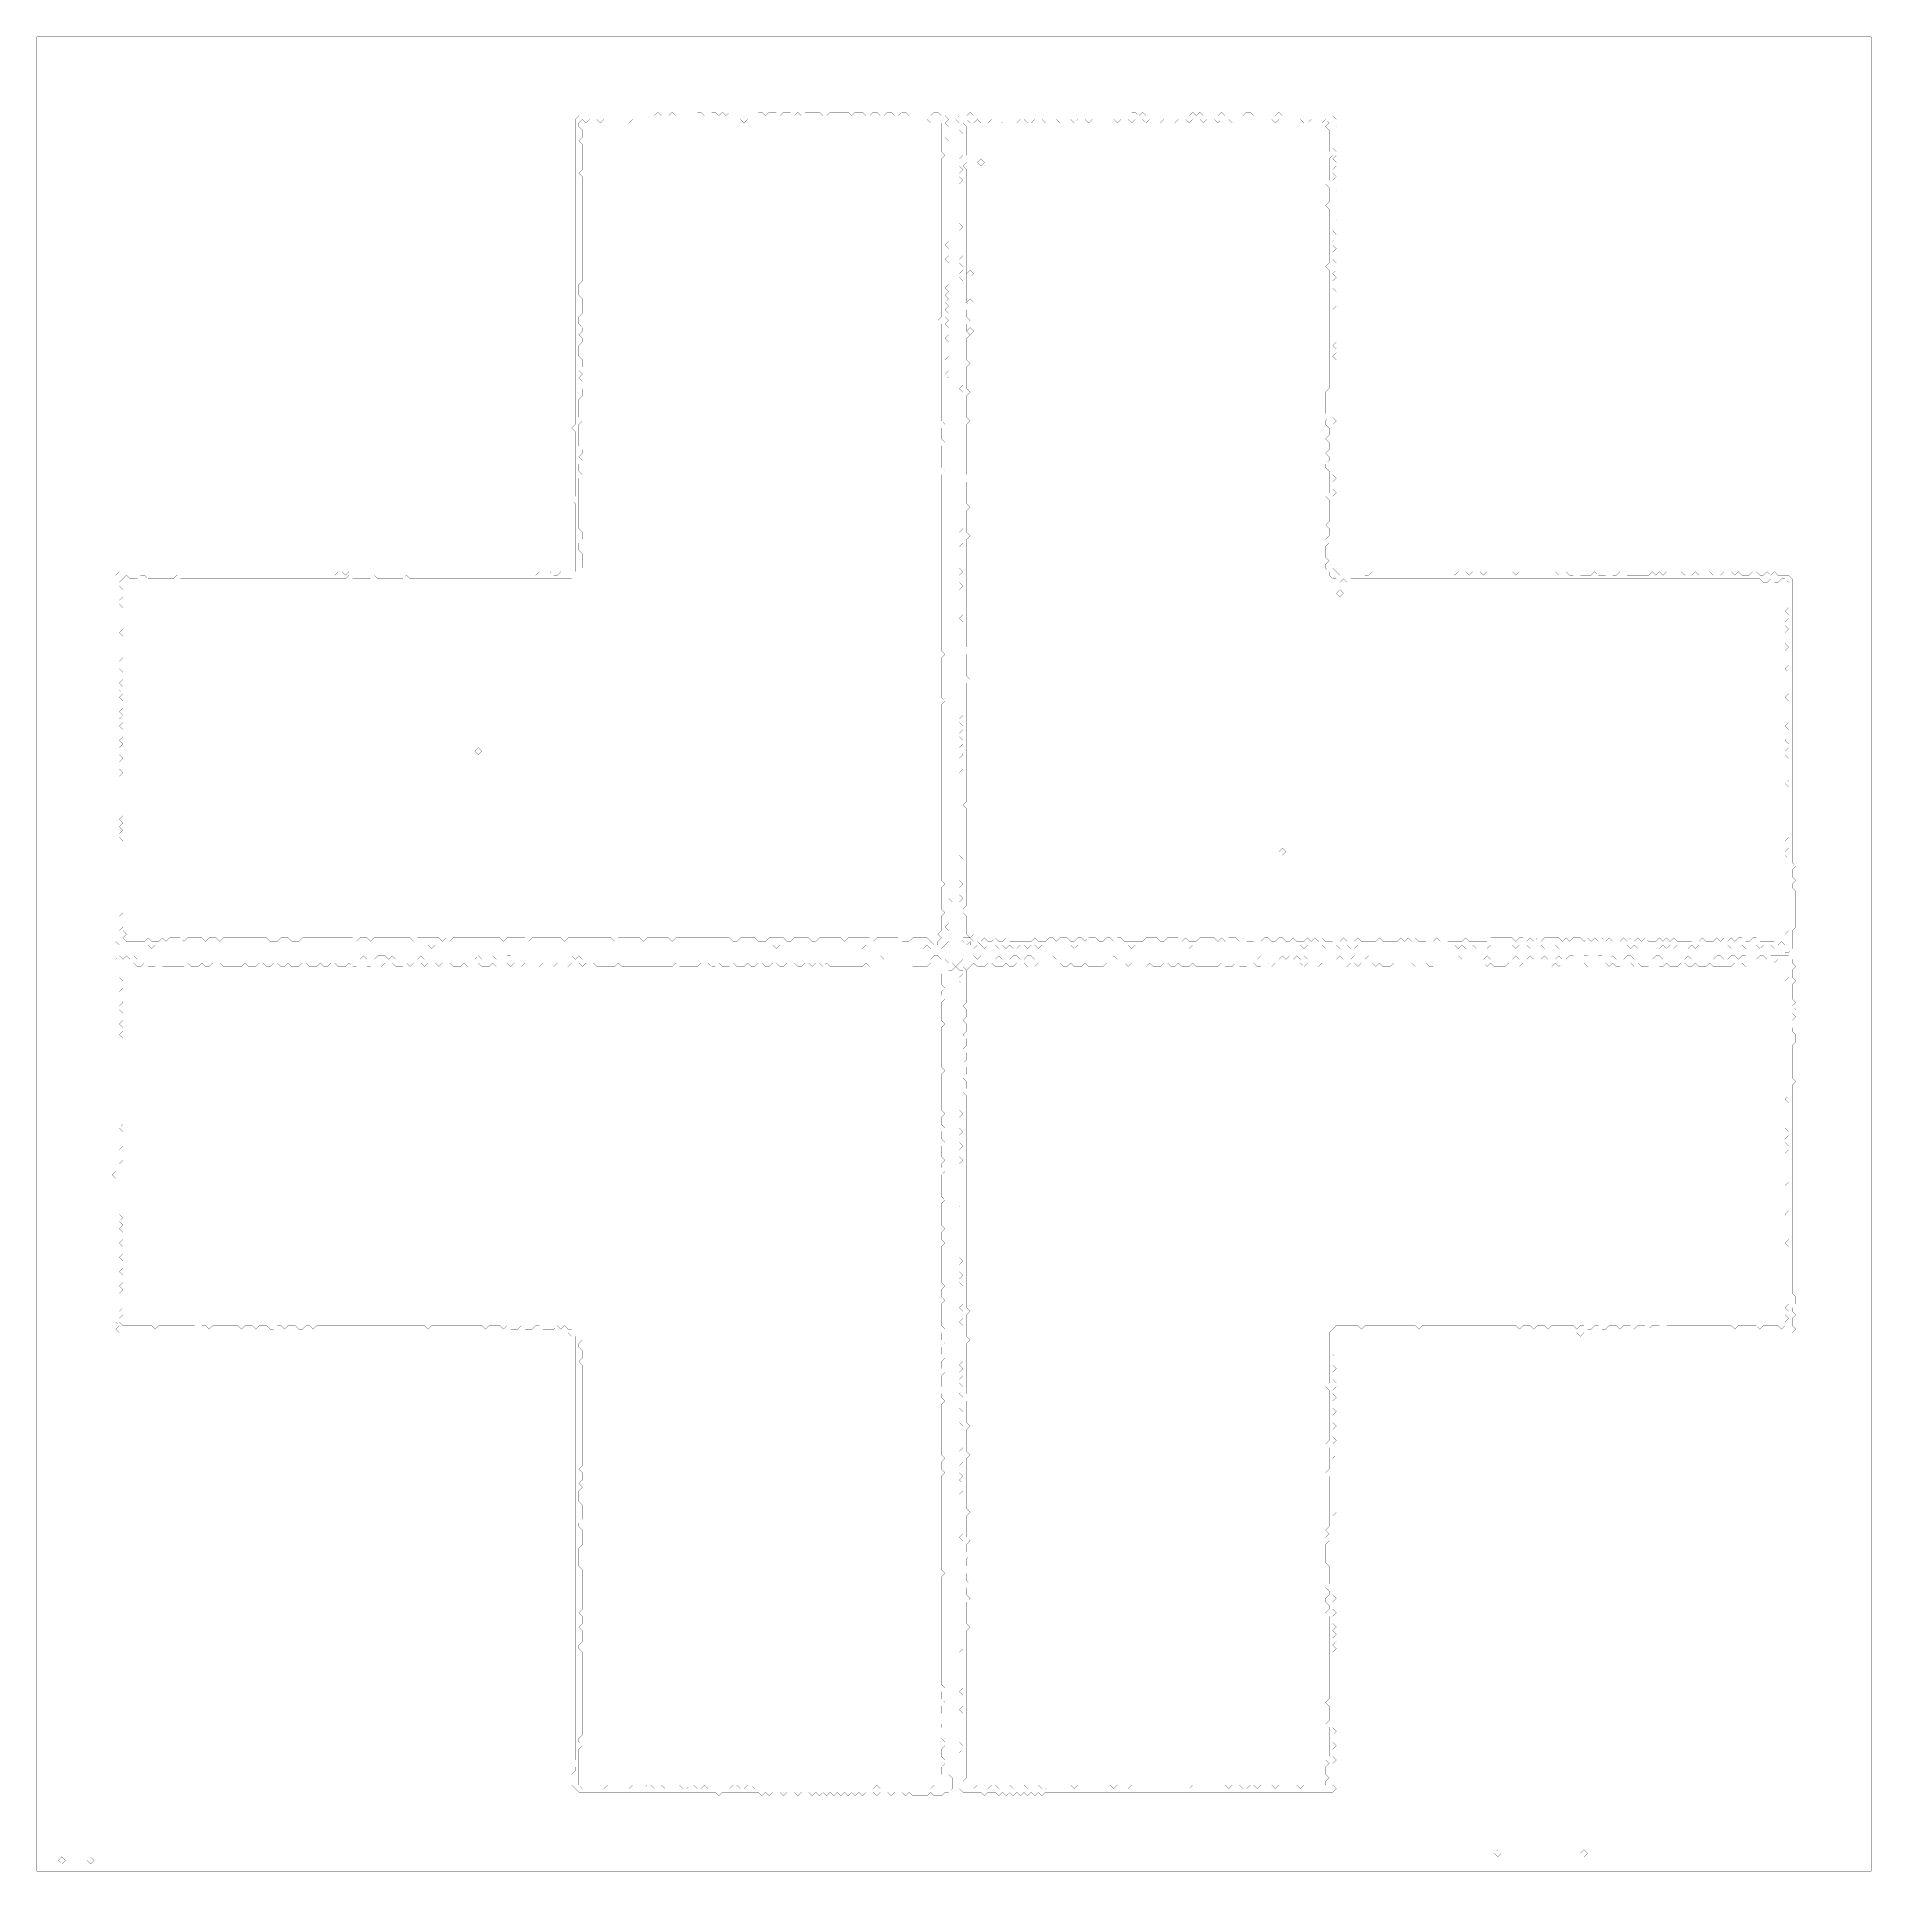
# Model space of a CAD drawing. Header units: metres. Extents: x 0 to 5132, y -5132 to 0.
import ezdxf

# ---------------------------------------------------------------- set-up
doc = ezdxf.new("R2010")
doc.units = ezdxf.units.M
doc.layers.add('conductor', color=1, linetype='Continuous')
doc.layers.add('substrate', color=5, linetype='Continuous')

msp = doc.modelspace()

# ---------------------------------------------------------------- linework, layer by layer
at = {"layer": 'conductor', "const_width": 0.5}
for points in [[(1526.5, -231), (1516.5, -241), (1516.5, -251.1), (1526.5, -261.1), (1526.5, -271.2), (1526.5, -281.2), (1516.5, -291.2), (1526.5, -301.3), (1526.5, -311.3), (1526.5, -321.4), (1526.5, -331.4), (1526.5, -341.5), (1526.5, -351.5), (1526.5, -361.5), (1526.5, -371.6), (1516.5, -381.6), (1526.5, -391.7), (1526.5, -401.7), (1526.5, -411.8), (1526.5, -421.8), (1526.5, -431.8), (1526.5, -441.9), (1526.5, -451.9), (1526.5, -462), (1526.5, -472), (1526.5, -482.1), (1526.5, -492.1), (1526.5, -502.1), (1526.5, -512.2), (1526.5, -522.2), (1526.5, -532.3), (1526.5, -542.3), (1526.5, -552.4), (1526.5, -562.4), (1526.5, -572.4), (1526.5, -582.5), (1526.5, -592.5), (1526.5, -602.6), (1526.5, -612.6), (1526.5, -622.7), (1526.5, -632.7), (1526.5, -642.8), (1526.5, -652.8), (1526.5, -662.8), (1526.5, -672.9), (1526.5, -682.9), (1516.5, -693), (1516.5, -703), (1516.5, -713.1), (1516.5, -723.1), (1526.5, -733.1), (1526.5, -743.2), (1526.5, -753.2), (1526.5, -763.3), (1526.5, -773.3), (1516.5, -783.4), (1516.5, -793.4), (1516.5, -803.4), (1526.5, -813.5), (1526.5, -823.5), (1516.5, -833.6), (1526.5, -843.6), (1526.5, -853.7), (1516.5, -863.7), (1516.5, -873.7), (1516.5, -883.8), (1516.5, -893.8), (1526.5, -903.9), (1526.5, -913.9), (1526.5, -924), (1516.5, -934), (1526.5, -944), (1516.5, -954.1), (1526.5, -964.1), (1516.5, -974.2), (1526.5, -984.2), (1526.5, -994.3), (1526.5, -1004.3), (1516.5, -1014.3), (1516.5, -1024.4), (1516.5, -1034.4), (1516.5, -1044.5), (1516.5, -1054.5), (1516.5, -1064.6), (1526.5, -1074.6), (1516.5, -1084.6), (1516.5, -1094.7), (1516.5, -1104.7), (1516.5, -1114.8), (1516.5, -1124.8), (1516.5, -1134.9), (1516.5, -1144.9), (1526.5, -1154.9), (1526.5, -1165), (1516.5, -1175), (1526.5, -1185.1), (1516.5, -1195.1), (1516.5, -1205.2), (1516.5, -1215.2), (1526.5, -1225.2), (1516.5, -1235.3), (1516.5, -1245.3), (1516.5, -1255.4), (1516.5, -1265.4), (1516.5, -1275.5), (1516.5, -1285.5), (1516.5, -1295.5), (1516.5, -1305.6), (1516.5, -1315.6), (1516.5, -1325.7), (1516.5, -1335.7), (1516.5, -1345.8), (1516.5, -1355.8), (1516.5, -1365.8), (1516.5, -1375.9), (1526.5, -1385.9), (1526.5, -1396), (1526.5, -1406), (1516.5, -1416.1), (1516.5, -1426.1), (1516.5, -1436.1), (1526.5, -1446.2), (1526.5, -1456.2), (1526.5, -1466.3), (1526.5, -1476.3), (1526.5, -1486.4), (1516.5, -1496.4), (1506.4, -1506.4), (1496.4, -1516.5), (1486.4, -1516.5), (1476.3, -1516.5), (1466.3, -1516.5), (1456.2, -1516.5), (1446.2, -1516.5), (1436.1, -1516.5), (1426.1, -1516.5), (1416.1, -1516.5), (1406, -1516.5), (1396, -1516.5), (1385.9, -1516.5), (1375.9, -1516.5), (1365.8, -1516.5), (1355.8, -1516.5), (1345.8, -1516.5), (1335.7, -1516.5), (1325.7, -1516.5), (1315.6, -1516.5), (1305.6, -1516.5), (1295.5, -1516.5), (1285.5, -1516.5), (1275.5, -1516.5), (1265.4, -1516.5), (1255.4, -1516.5), (1245.3, -1516.5), (1235.3, -1516.5), (1225.2, -1516.5), (1215.2, -1516.5), (1205.2, -1516.5), (1195.1, -1516.5), (1185.1, -1516.5), (1175, -1516.5), (1165, -1516.5), (1154.9, -1516.5), (1144.9, -1516.5), (1134.9, -1516.5), (1124.8, -1516.5), (1114.8, -1516.5), (1104.7, -1516.5), (1094.7, -1516.5), (1084.6, -1516.5), (1074.6, -1516.5), (1064.6, -1516.5), (1054.5, -1516.5), (1044.5, -1516.5), (1034.4, -1506.4), (1024.4, -1516.5), (1014.3, -1516.5), (1004.3, -1516.5), (994.3, -1516.5), (984.2, -1516.5), (974.2, -1516.5), (964.1, -1516.5), (954.1, -1516.5), (944, -1506.4), (934, -1516.5), (924, -1516.5), (913.9, -1516.5), (903.9, -1516.5), (893.8, -1516.5), (883.8, -1516.5), (873.7, -1506.4), (863.7, -1516.5), (853.7, -1516.5), (843.6, -1516.5), (833.6, -1516.5), (823.5, -1516.5), (813.5, -1516.5), (803.4, -1516.5), (793.4, -1516.5), (783.4, -1516.5), (773.3, -1516.5), (763.3, -1516.5), (753.2, -1516.5), (743.2, -1516.5), (733.1, -1516.5), (723.1, -1516.5), (713.1, -1516.5), (703, -1516.5), (693, -1516.5), (682.9, -1516.5), (672.9, -1516.5), (662.8, -1516.5), (652.8, -1516.5), (642.8, -1516.5), (632.7, -1516.5), (622.7, -1516.5), (612.6, -1516.5), (602.6, -1516.5), (592.5, -1516.5), (582.5, -1516.5), (572.4, -1516.5), (562.4, -1516.5), (552.4, -1516.5), (542.3, -1516.5), (532.3, -1516.5), (522.2, -1516.5), (512.2, -1516.5), (502.1, -1516.5), (492.1, -1516.5), (482.1, -1516.5), (472, -1516.5), (462, -1516.5), (451.9, -1516.5), (441.9, -1516.5), (431.8, -1516.5), (421.8, -1516.5), (411.8, -1516.5), (401.7, -1516.5), (391.7, -1506.4), (381.6, -1516.5), (371.6, -1516.5), (361.5, -1516.5), (351.5, -1516.5), (341.5, -1516.5), (331.4, -1516.5), (321.4, -1516.5), (311.3, -1516.5), (301.3, -1506.4), (291.2, -1506.4), (281.2, -1516.5), (271.2, -1516.5), (261.1, -1516.5), (251.1, -1506.4), (241, -1516.5), (231, -1526.5), (231, -1536.6), (241, -1546.6), (241, -1556.7), (241, -1566.7), (231, -1576.7), (231, -1586.8), (241, -1596.8), (231, -1606.9), (241, -1616.9), (241, -1627), (241, -1637), (241, -1647), (241, -1657.1), (231, -1667.1), (241, -1677.2), (241, -1687.2), (241, -1697.3), (241, -1707.3), (241, -1717.3), (241, -1727.4), (241, -1737.4), (231, -1747.5), (231, -1757.5), (231, -1767.6), (241, -1777.6), (241, -1787.6), (241, -1797.7), (231, -1807.7), (241, -1817.8), (231, -1827.8), (241, -1837.9), (231, -1847.9), (241, -1857.9), (241, -1868), (241, -1878), (231, -1888.1), (241, -1898.1), (231, -1908.2), (241, -1918.2), (231, -1928.2), (241, -1938.3), (241, -1948.3), (241, -1958.4), (231, -1968.4), (241, -1978.5), (231, -1988.5), (231, -1998.6), (231, -2008.6), (241, -2018.6), (231, -2028.7), (231, -2038.7), (231, -2048.8), (241, -2058.8), (231, -2068.9), (231, -2078.9), (241, -2088.9), (241, -2099), (241, -2109), (241, -2119.1), (241, -2129.1), (241, -2139.2), (241, -2149.2), (241, -2159.2), (241, -2169.3), (241, -2179.3), (231, -2189.4), (241, -2199.4), (231, -2209.5), (241, -2219.5), (231, -2229.5), (231, -2239.6), (241, -2249.6), (241, -2259.7), (241, -2269.7), (241, -2279.8), (241, -2289.8), (241, -2299.8), (241, -2309.9), (241, -2319.9), (241, -2330), (241, -2340), (241, -2350.1), (241, -2360.1), (241, -2370.1), (241, -2380.2), (241, -2390.2), (241, -2400.3), (241, -2410.3), (241, -2420.4), (241, -2430.4), (241, -2440.4), (241, -2450.5), (231, -2460.5), (231, -2470.6), (231, -2480.6), (241, -2490.7), (231, -2500.7), (241, -2500.7), (251.1, -2510.7), (241, -2520.8), (251.1, -2530.8), (261.1, -2530.8), (271.2, -2530.8), (281.2, -2530.8), (291.2, -2530.8), (301.3, -2530.8), (311.3, -2520.8), (321.4, -2530.8), (331.4, -2530.8), (341.5, -2530.8), (351.5, -2520.8), (361.5, -2530.8), (371.6, -2520.8), (381.6, -2520.8), (391.7, -2520.8), (401.7, -2520.8), (411.8, -2530.8), (421.8, -2520.8), (431.8, -2520.8), (441.9, -2520.8), (451.9, -2520.8), (462, -2520.8), (472, -2530.8), (482.1, -2520.8), (492.1, -2520.8), (502.1, -2520.8), (512.2, -2530.8), (522.2, -2520.8), (532.3, -2520.8), (542.3, -2520.8), (552.4, -2520.8), (562.4, -2520.8), (572.4, -2520.8), (582.5, -2520.8), (592.5, -2520.8), (602.6, -2520.8), (612.6, -2520.8), (622.7, -2520.8), (632.7, -2520.8), (642.8, -2520.8), (652.8, -2530.8), (662.8, -2530.8), (672.9, -2530.8), (682.9, -2520.8), (693, -2520.8), (703, -2520.8), (713.1, -2530.8), (723.1, -2530.8), (733.1, -2530.8), (743.2, -2520.8), (753.2, -2520.8), (763.3, -2520.8), (773.3, -2520.8), (783.4, -2520.8), (793.4, -2520.8), (803.4, -2520.8), (813.5, -2520.8), (823.5, -2520.8), (833.6, -2520.8), (843.6, -2520.8), (853.7, -2520.8), (863.7, -2520.8), (873.7, -2520.8), (883.8, -2520.8), (893.8, -2530.8), (903.9, -2520.8), (913.9, -2520.8), (924, -2520.8), (934, -2530.8), (944, -2520.8), (954.1, -2520.8), (964.1, -2520.8), (974.2, -2520.8), (984.2, -2520.8), (994.3, -2520.8), (1004.3, -2520.8), (1014.3, -2520.8), (1024.4, -2520.8), (1034.4, -2520.8), (1044.5, -2520.8), (1054.5, -2530.8), (1064.6, -2520.8), (1074.6, -2520.8), (1084.6, -2520.8), (1094.7, -2520.8), (1104.7, -2520.8), (1114.8, -2520.8), (1124.8, -2520.8), (1134.9, -2530.8), (1144.9, -2520.8), (1154.9, -2530.8), (1165, -2520.8), (1175, -2520.8), (1185.1, -2520.8), (1195.1, -2520.8), (1205.2, -2520.8), (1215.2, -2520.8), (1225.2, -2520.8), (1235.3, -2520.8), (1245.3, -2520.8), (1255.4, -2520.8), (1265.4, -2520.8), (1275.5, -2520.8), (1285.5, -2520.8), (1295.5, -2520.8), (1305.6, -2530.8), (1315.6, -2520.8), (1325.7, -2520.8), (1335.7, -2520.8), (1345.8, -2520.8), (1355.8, -2520.8), (1365.8, -2520.8), (1375.9, -2530.8), (1385.9, -2520.8), (1396, -2520.8), (1406, -2520.8), (1416.1, -2520.8), (1426.1, -2520.8), (1436.1, -2520.8), (1446.2, -2520.8), (1456.2, -2520.8), (1466.3, -2520.8), (1476.3, -2530.8), (1486.4, -2520.8), (1496.4, -2520.8), (1506.4, -2520.8), (1516.5, -2520.8), (1526.5, -2520.8), (1536.6, -2520.8), (1546.6, -2520.8), (1556.7, -2520.8), (1566.7, -2520.8), (1576.7, -2520.8), (1586.8, -2520.8), (1596.8, -2520.8), (1606.9, -2520.8), (1616.9, -2530.8), (1627, -2520.8), (1637, -2520.8), (1647, -2520.8), (1657.1, -2520.8), (1667.1, -2520.8), (1677.2, -2520.8), (1687.2, -2520.8), (1697.3, -2530.8), (1707.3, -2520.8), (1717.3, -2520.8), (1727.4, -2520.8), (1737.4, -2520.8), (1747.5, -2520.8), (1757.5, -2520.8), (1767.6, -2520.8), (1777.6, -2530.8), (1787.6, -2520.8), (1797.7, -2520.8), (1807.7, -2520.8), (1817.8, -2520.8), (1827.8, -2520.8), (1837.9, -2520.8), (1847.9, -2520.8), (1857.9, -2520.8), (1868, -2520.8), (1878, -2520.8), (1888.1, -2520.8), (1898.1, -2520.8), (1908.2, -2520.8), (1918.2, -2520.8), (1928.2, -2520.8), (1938.3, -2520.8), (1948.3, -2530.8), (1958.4, -2530.8), (1968.4, -2520.8), (1978.5, -2520.8), (1988.5, -2520.8), (1998.6, -2520.8), (2008.6, -2520.8), (2018.6, -2530.8), (2028.7, -2530.8), (2038.7, -2530.8), (2048.8, -2520.8), (2058.8, -2520.8), (2068.9, -2520.8), (2078.9, -2520.8), (2088.9, -2520.8), (2099, -2530.8), (2109, -2530.8), (2119.1, -2520.8), (2129.1, -2520.8), (2139.2, -2520.8), (2149.2, -2520.8), (2159.2, -2520.8), (2169.3, -2530.8), (2179.3, -2530.8), (2189.4, -2520.8), (2199.4, -2520.8), (2209.5, -2520.8), (2219.5, -2520.8), (2229.5, -2520.8), (2239.6, -2520.8), (2249.6, -2520.8), (2259.7, -2530.8), (2269.7, -2520.8), (2279.8, -2520.8), (2289.8, -2520.8), (2299.8, -2520.8), (2309.9, -2520.8), (2319.9, -2520.8), (2330, -2520.8), (2340, -2530.8), (2350.1, -2520.8), (2360.1, -2520.8), (2370.1, -2520.8), (2380.2, -2520.8), (2390.2, -2520.8), (2400.3, -2520.8), (2410.3, -2520.8), (2420.4, -2530.8), (2430.4, -2530.8), (2440.4, -2530.8), (2450.5, -2520.8), (2460.5, -2520.8), (2470.6, -2520.8), (2480.6, -2520.8), (2490.7, -2520.8), (2500.7, -2530.8), (2510.7, -2540.9), (2520.8, -2540.9), (2520.8, -2530.8), (2530.8, -2520.8), (2520.8, -2510.7), (2530.8, -2500.7), (2530.8, -2490.7), (2530.8, -2480.6), (2530.8, -2470.6), (2530.8, -2460.5), (2540.9, -2450.5), (2530.8, -2440.4), (2530.8, -2430.4), (2530.8, -2420.4), (2530.8, -2410.3), (2530.8, -2400.3), (2530.8, -2390.2), (2530.8, -2380.2), (2540.9, -2370.1), (2530.8, -2360.1), (2530.8, -2350.1), (2530.8, -2340), (2530.8, -2330), (2530.8, -2319.9), (2530.8, -2309.9), (2530.8, -2299.8), (2530.8, -2289.8), (2530.8, -2279.8), (2530.8, -2269.7), (2530.8, -2259.7), (2530.8, -2249.6), (2530.8, -2239.6), (2530.8, -2229.5), (2530.8, -2219.5), (2530.8, -2209.5), (2530.8, -2199.4), (2530.8, -2189.4), (2530.8, -2179.3), (2530.8, -2169.3), (2530.8, -2159.2), (2530.8, -2149.2), (2530.8, -2139.2), (2530.8, -2129.1), (2530.8, -2119.1), (2530.8, -2109), (2530.8, -2099), (2530.8, -2088.9), (2530.8, -2078.9), (2530.8, -2068.9), (2530.8, -2058.8), (2530.8, -2048.8), (2530.8, -2038.7), (2530.8, -2028.7), (2530.8, -2018.6), (2530.8, -2008.6), (2530.8, -1998.6), (2530.8, -1988.5), (2530.8, -1978.5), (2530.8, -1968.4), (2530.8, -1958.4), (2530.8, -1948.3), (2530.8, -1938.3), (2530.8, -1928.2), (2530.8, -1918.2), (2530.8, -1908.2), (2530.8, -1898.1), (2530.8, -1888.1), (2530.8, -1878), (2530.8, -1868), (2540.9, -1857.9), (2530.8, -1847.9), (2530.8, -1837.9), (2530.8, -1827.8), (2530.8, -1817.8), (2530.8, -1807.7), (2530.8, -1797.7), (2530.8, -1787.6), (2530.8, -1777.6), (2530.8, -1767.6), (2530.8, -1757.5), (2530.8, -1747.5), (2530.8, -1737.4), (2540.9, -1727.4), (2530.8, -1717.3), (2530.8, -1707.3), (2530.8, -1697.3), (2530.8, -1687.2), (2530.8, -1677.2), (2530.8, -1667.1), (2530.8, -1657.1), (2530.8, -1647), (2530.8, -1637), (2530.8, -1627), (2530.8, -1616.9), (2530.8, -1606.9), (2530.8, -1596.8), (2530.8, -1586.8), (2530.8, -1576.7), (2530.8, -1566.7), (2530.8, -1556.7), (2530.8, -1546.6), (2530.8, -1536.6), (2530.8, -1526.5), (2530.8, -1516.5), (2530.8, -1506.4), (2530.8, -1496.4), (2530.8, -1486.4), (2530.8, -1476.3), (2530.8, -1466.3), (2530.8, -1456.2), (2530.8, -1446.2), (2530.8, -1436.1), (2530.8, -1426.1), (2530.8, -1416.1), (2530.8, -1406), (2530.8, -1396), (2530.8, -1385.9), (2530.8, -1375.9), (2530.8, -1365.8), (2530.8, -1355.8), (2530.8, -1345.8), (2530.8, -1335.7), (2530.8, -1325.7), (2530.8, -1315.6), (2530.8, -1305.6), (2530.8, -1295.5), (2530.8, -1285.5), (2530.8, -1275.5), (2530.8, -1265.4), (2530.8, -1255.4), (2530.8, -1245.3), (2530.8, -1235.3), (2530.8, -1225.2), (2540.9, -1215.2), (2530.8, -1205.2), (2530.8, -1195.1), (2530.8, -1185.1), (2530.8, -1175), (2530.8, -1165), (2530.8, -1154.9), (2530.8, -1144.9), (2540.9, -1134.9), (2530.8, -1124.8), (2530.8, -1114.8), (2530.8, -1104.7), (2530.8, -1094.7), (2540.9, -1084.6), (2530.8, -1074.6), (2530.8, -1064.6), (2530.8, -1054.5), (2530.8, -1044.5), (2530.8, -1034.4), (2530.8, -1024.4), (2530.8, -1014.3), (2530.8, -1004.3), (2530.8, -994.3), (2530.8, -984.2), (2530.8, -974.2), (2530.8, -964.1), (2530.8, -954.1), (2530.8, -944), (2530.8, -934), (2530.8, -924), (2530.8, -913.9), (2530.8, -903.9), (2530.8, -893.8), (2530.8, -883.8), (2530.8, -873.7), (2530.8, -863.7), (2530.8, -853.7), (2530.8, -843.6), (2530.8, -833.6), (2530.8, -823.5), (2530.8, -813.5), (2530.8, -803.4), (2520.8, -793.4), (2530.8, -783.4), (2530.8, -773.3), (2530.8, -763.3), (2530.8, -753.2), (2530.8, -743.2), (2530.8, -733.1), (2530.8, -723.1), (2530.8, -713.1), (2530.8, -703), (2530.8, -693), (2530.8, -682.9), (2530.8, -672.9), (2530.8, -662.8), (2530.8, -652.8), (2530.8, -642.8), (2530.8, -632.7), (2530.8, -622.7), (2530.8, -612.6), (2530.8, -602.6), (2530.8, -592.5), (2530.8, -582.5), (2530.8, -572.4), (2530.8, -562.4), (2530.8, -552.4), (2530.8, -542.3), (2530.8, -532.3), (2530.8, -522.2), (2530.8, -512.2), (2530.8, -502.1), (2530.8, -492.1), (2530.8, -482.1), (2530.8, -472), (2530.8, -462), (2530.8, -451.9), (2530.8, -441.9), (2530.8, -431.8), (2530.8, -421.8), (2530.8, -411.8), (2530.8, -401.7), (2530.8, -391.7), (2530.8, -381.6), (2530.8, -371.6), (2530.8, -361.5), (2530.8, -351.5), (2530.8, -341.5), (2540.9, -331.4), (2530.8, -321.4), (2530.8, -311.3), (2530.8, -301.3), (2530.8, -291.2), (2530.8, -281.2), (2530.8, -271.2), (2530.8, -261.1), (2530.8, -251.1), (2530.8, -241), (2520.8, -231), (2510.7, -241), (2500.7, -241), (2490.7, -231), (2480.6, -231), (2470.6, -231), (2460.5, -231), (2450.5, -231), (2440.4, -231), (2430.4, -231), (2420.4, -231), (2410.3, -231), (2400.3, -231), (2390.2, -231), (2380.2, -231), (2370.1, -231), (2360.1, -231), (2350.1, -231), (2340, -231), (2330, -231), (2319.9, -231), (2309.9, -231), (2299.8, -231), (2289.8, -231), (2279.8, -231), (2269.7, -231), (2259.7, -231), (2249.6, -231), (2239.6, -231), (2229.5, -231), (2219.5, -231), (2209.5, -231), (2199.4, -231), (2189.4, -231), (2179.3, -231), (2169.3, -231), (2159.2, -231), (2149.2, -231), (2139.2, -231), (2129.1, -231), (2119.1, -231), (2109, -231), (2099, -231), (2088.9, -231), (2078.9, -231), (2068.9, -231), (2058.8, -231), (2048.8, -231), (2038.7, -231), (2028.7, -231), (2018.6, -231), (2008.6, -231), (1998.6, -231), (1988.5, -231), (1978.5, -241), (1968.4, -231), (1958.4, -231), (1948.3, -231), (1938.3, -231), (1928.2, -231), (1918.2, -231), (1908.2, -231), (1898.1, -231), (1888.1, -231), (1878, -231), (1868, -231), (1857.9, -231), (1847.9, -231), (1837.9, -231), (1827.8, -231), (1817.8, -231), (1807.7, -231), (1797.7, -231), (1787.6, -231), (1777.6, -231), (1767.6, -231), (1757.5, -231), (1747.5, -231), (1737.4, -231), (1727.4, -231), (1717.3, -231), (1707.3, -231), (1697.3, -231), (1687.2, -231), (1677.2, -231), (1667.1, -231), (1657.1, -241), (1647, -231), (1637, -231), (1627, -231), (1616.9, -231), (1606.9, -231), (1596.8, -231), (1586.8, -231), (1576.7, -241), (1566.7, -231), (1556.7, -231), (1546.6, -231), (1536.6, -241)], [(2591.1, -231), (2591.1, -241), (2601.1, -251.1), (2601.1, -261.1), (2601.1, -271.2), (2601.1, -281.2), (2601.1, -291.2), (2601.1, -301.3), (2601.1, -311.3), (2601.1, -321.4), (2601.1, -331.4), (2591.1, -341.5), (2601.1, -351.5), (2591.1, -361.5), (2601.1, -371.6), (2601.1, -381.6), (2601.1, -391.7), (2601.1, -401.7), (2601.1, -411.8), (2601.1, -421.8), (2601.1, -431.8), (2601.1, -441.9), (2601.1, -451.9), (2601.1, -462), (2601.1, -472), (2601.1, -482.1), (2601.1, -492.1), (2601.1, -502.1), (2601.1, -512.2), (2601.1, -522.2), (2601.1, -532.3), (2601.1, -542.3), (2601.1, -552.4), (2601.1, -562.4), (2601.1, -572.4), (2601.1, -582.5), (2601.1, -592.5), (2601.1, -602.6), (2601.1, -612.6), (2601.1, -622.7), (2601.1, -632.7), (2601.1, -642.8), (2601.1, -652.8), (2601.1, -662.8), (2601.1, -672.9), (2601.1, -682.9), (2601.1, -693), (2601.1, -703), (2601.1, -713.1), (2601.1, -723.1), (2601.1, -733.1), (2601.1, -743.2), (2611.2, -753.2), (2601.1, -763.3), (2601.1, -773.3), (2601.1, -783.4), (2611.2, -793.4), (2601.1, -803.4), (2601.1, -813.5), (2601.1, -823.5), (2611.2, -833.6), (2601.1, -843.6), (2601.1, -853.7), (2601.1, -863.7), (2601.1, -873.7), (2601.1, -883.8), (2601.1, -893.8), (2601.1, -903.9), (2611.2, -913.9), (2601.1, -924), (2601.1, -934), (2601.1, -944), (2601.1, -954.1), (2601.1, -964.1), (2601.1, -974.2), (2601.1, -984.2), (2611.2, -994.3), (2601.1, -1004.3), (2601.1, -1014.3), (2601.1, -1024.4), (2601.1, -1034.4), (2601.1, -1044.5), (2601.1, -1054.5), (2601.1, -1064.6), (2611.2, -1074.6), (2601.1, -1084.6), (2601.1, -1094.7), (2601.1, -1104.7), (2601.1, -1114.8), (2601.1, -1124.8), (2601.1, -1134.9), (2601.1, -1144.9), (2601.1, -1154.9), (2601.1, -1165), (2601.1, -1175), (2601.1, -1185.1), (2601.1, -1195.1), (2601.1, -1205.2), (2601.1, -1215.2), (2601.1, -1225.2), (2611.2, -1235.3), (2601.1, -1245.3), (2601.1, -1255.4), (2601.1, -1265.4), (2601.1, -1275.5), (2601.1, -1285.5), (2601.1, -1295.5), (2601.1, -1305.6), (2611.2, -1315.6), (2601.1, -1325.7), (2601.1, -1335.7), (2601.1, -1345.8), (2601.1, -1355.8), (2601.1, -1365.8), (2601.1, -1375.9), (2601.1, -1385.9), (2611.2, -1396), (2601.1, -1406), (2601.1, -1416.1), (2601.1, -1426.1), (2601.1, -1436.1), (2601.1, -1446.2), (2601.1, -1456.2), (2601.1, -1466.3), (2601.1, -1476.3), (2601.1, -1486.4), (2601.1, -1496.4), (2601.1, -1506.4), (2601.1, -1516.5), (2601.1, -1526.5), (2601.1, -1536.6), (2601.1, -1546.6), (2601.1, -1556.7), (2601.1, -1566.7), (2601.1, -1576.7), (2601.1, -1586.8), (2601.1, -1596.8), (2601.1, -1606.9), (2601.1, -1616.9), (2601.1, -1627), (2601.1, -1637), (2601.1, -1647), (2601.1, -1657.1), (2601.1, -1667.1), (2601.1, -1677.2), (2601.1, -1687.2), (2601.1, -1697.3), (2601.1, -1707.3), (2611.2, -1717.3), (2601.1, -1727.4), (2601.1, -1737.4), (2601.1, -1747.5), (2601.1, -1757.5), (2601.1, -1767.6), (2601.1, -1777.6), (2601.1, -1787.6), (2611.2, -1797.7), (2601.1, -1807.7), (2601.1, -1817.8), (2601.1, -1827.8), (2601.1, -1837.9), (2601.1, -1847.9), (2601.1, -1857.9), (2601.1, -1868), (2601.1, -1878), (2601.1, -1888.1), (2601.1, -1898.1), (2601.1, -1908.2), (2601.1, -1918.2), (2601.1, -1928.2), (2601.1, -1938.3), (2601.1, -1948.3), (2601.1, -1958.4), (2601.1, -1968.4), (2601.1, -1978.5), (2601.1, -1988.5), (2601.1, -1998.6), (2601.1, -2008.6), (2601.1, -2018.6), (2601.1, -2028.7), (2601.1, -2038.7), (2601.1, -2048.8), (2601.1, -2058.8), (2601.1, -2068.9), (2601.1, -2078.9), (2601.1, -2088.9), (2601.1, -2099), (2601.1, -2109), (2601.1, -2119.1), (2601.1, -2129.1), (2601.1, -2139.2), (2591.1, -2149.2), (2601.1, -2159.2), (2601.1, -2169.3), (2601.1, -2179.3), (2601.1, -2189.4), (2601.1, -2199.4), (2601.1, -2209.5), (2601.1, -2219.5), (2601.1, -2229.5), (2601.1, -2239.6), (2601.1, -2249.6), (2601.1, -2259.7), (2601.1, -2269.7), (2601.1, -2279.8), (2601.1, -2289.8), (2601.1, -2299.8), (2601.1, -2309.9), (2601.1, -2319.9), (2601.1, -2330), (2601.1, -2340), (2601.1, -2350.1), (2601.1, -2360.1), (2601.1, -2370.1), (2601.1, -2380.2), (2601.1, -2390.2), (2601.1, -2400.3), (2601.1, -2410.3), (2601.1, -2420.4), (2601.1, -2430.4), (2591.1, -2440.4), (2591.1, -2450.5), (2601.1, -2460.5), (2601.1, -2470.6), (2601.1, -2480.6), (2601.1, -2490.7), (2601.1, -2500.7), (2601.1, -2510.7), (2591.1, -2520.8), (2601.1, -2520.8), (2611.2, -2520.8), (2621.2, -2530.8), (2631.3, -2520.8), (2641.3, -2530.8), (2651.3, -2520.8), (2661.4, -2530.8), (2671.4, -2530.8), (2681.5, -2520.8), (2691.5, -2530.8), (2701.6, -2530.8), (2711.6, -2520.8), (2721.6, -2530.8), (2731.7, -2530.8), (2741.7, -2530.8), (2751.8, -2530.8), (2761.8, -2530.8), (2771.9, -2530.8), (2781.9, -2530.8), (2791.9, -2520.8), (2802, -2530.8), (2812, -2530.8), (2822.1, -2530.8), (2832.1, -2520.8), (2842.2, -2520.8), (2852.2, -2530.8), (2862.2, -2520.8), (2872.3, -2520.8), (2882.3, -2520.8), (2892.4, -2530.8), (2902.4, -2530.8), (2912.5, -2520.8), (2922.5, -2520.8), (2932.5, -2530.8), (2942.6, -2520.8), (2952.6, -2520.8), (2962.7, -2520.8), (2972.7, -2530.8), (2982.8, -2530.8), (2992.8, -2520.8), (3002.8, -2520.8), (3012.9, -2530.8), (3022.9, -2520.8), (3033, -2520.8), (3043, -2530.8), (3053.1, -2530.8), (3063.1, -2530.8), (3073.1, -2530.8), (3083.2, -2530.8), (3093.2, -2530.8), (3103.3, -2520.8), (3113.3, -2520.8), (3123.4, -2520.8), (3133.4, -2520.8), (3143.4, -2530.8), (3153.5, -2530.8), (3163.5, -2520.8), (3173.6, -2520.8), (3183.6, -2520.8), (3193.7, -2520.8), (3203.7, -2530.8), (3213.8, -2520.8), (3223.8, -2530.8), (3233.8, -2530.8), (3243.9, -2530.8), (3253.9, -2520.8), (3264, -2520.8), (3274, -2520.8), (3284.1, -2520.8), (3294.1, -2520.8), (3304.1, -2530.8), (3314.2, -2520.8), (3324.2, -2530.8), (3334.3, -2520.8), (3344.3, -2520.8), (3354.4, -2520.8), (3364.4, -2530.8), (3374.4, -2520.8), (3384.5, -2530.8), (3394.5, -2530.8), (3404.6, -2530.8), (3414.6, -2520.8), (3424.7, -2530.8), (3434.7, -2520.8), (3444.7, -2520.8), (3454.8, -2530.8), (3464.8, -2530.8), (3474.9, -2520.8), (3484.9, -2520.8), (3495, -2530.8), (3505, -2530.8), (3515, -2520.8), (3525.1, -2530.8), (3535.1, -2530.8), (3545.2, -2530.8), (3555.2, -2520.8), (3565.3, -2530.8), (3575.3, -2520.8), (3585.3, -2530.8), (3595.4, -2520.8), (3605.4, -2530.8), (3615.5, -2530.8), (3625.5, -2530.8), (3635.6, -2520.8), (3645.6, -2530.8), (3655.6, -2520.8), (3665.7, -2530.8), (3675.7, -2520.8), (3685.8, -2530.8), (3695.8, -2520.8), (3705.9, -2530.8), (3715.9, -2530.8), (3725.9, -2530.8), (3736, -2530.8), (3746, -2530.8), (3756.1, -2520.8), (3766.1, -2530.8), (3776.2, -2530.8), (3786.2, -2530.8), (3796.2, -2530.8), (3806.3, -2530.8), (3816.3, -2520.8), (3826.4, -2530.8), (3836.4, -2520.8), (3846.5, -2530.8), (3856.5, -2520.8), (3866.5, -2530.8), (3876.6, -2530.8), (3886.6, -2530.8), (3896.7, -2520.8), (3906.7, -2530.8), (3916.8, -2520.8), (3926.8, -2530.8), (3936.8, -2520.8), (3946.9, -2530.8), (3956.9, -2530.8), (3967, -2530.8), (3977, -2530.8), (3987.1, -2530.8), (3997.1, -2520.8), (4007.1, -2530.8), (4017.2, -2530.8), (4027.2, -2530.8), (4037.3, -2530.8), (4047.3, -2530.8), (4057.4, -2530.8), (4067.4, -2520.8), (4077.4, -2520.8), (4087.5, -2520.8), (4097.5, -2520.8), (4107.6, -2520.8), (4117.6, -2520.8), (4127.7, -2520.8), (4137.7, -2530.8), (4147.7, -2520.8), (4157.8, -2520.8), (4167.8, -2530.8), (4177.9, -2520.8), (4187.9, -2530.8), (4198, -2520.8), (4208, -2530.8), (4218, -2520.8), (4228.1, -2520.8), (4238.1, -2520.8), (4248.2, -2520.8), (4258.2, -2520.8), (4268.3, -2530.8), (4278.3, -2520.8), (4288.3, -2530.8), (4298.4, -2520.8), (4308.4, -2520.8), (4318.5, -2520.8), (4328.5, -2530.8), (4338.6, -2520.8), (4348.6, -2530.8), (4358.6, -2520.8), (4368.7, -2530.8), (4378.7, -2520.8), (4388.8, -2530.8), (4398.8, -2520.8), (4408.9, -2530.8), (4418.9, -2520.8), (4428.9, -2530.8), (4439, -2520.8), (4449, -2530.8), (4459.1, -2520.8), (4469.1, -2530.8), (4479.2, -2520.8), (4489.2, -2530.8), (4499.2, -2520.8), (4509.3, -2530.8), (4519.3, -2530.8), (4529.4, -2530.8), (4539.4, -2520.8), (4549.5, -2530.8), (4559.5, -2520.8), (4569.6, -2530.8), (4579.6, -2520.8), (4589.6, -2530.8), (4599.7, -2530.8), (4609.7, -2530.8), (4619.8, -2530.8), (4629.8, -2530.8), (4639.9, -2520.8), (4649.9, -2530.8), (4659.9, -2520.8), (4670, -2530.8), (4680, -2530.8), (4690.1, -2530.8), (4700.1, -2520.8), (4710.2, -2530.8), (4720.2, -2520.8), (4730.2, -2530.8), (4740.3, -2520.8), (4750.3, -2530.8), (4760.4, -2520.8), (4770.4, -2520.8), (4780.5, -2530.8), (4790.5, -2530.8), (4800.5, -2520.8), (4810.6, -2520.8), (4820.6, -2530.8), (4830.7, -2530.8), (4840.7, -2530.8), (4850.8, -2530.8), (4860.8, -2530.8), (4870.8, -2540.9), (4880.9, -2530.8), (4890.9, -2540.9), (4890.9, -2530.8), (4901, -2520.8), (4890.9, -2510.7), (4901, -2500.7), (4901, -2490.7), (4901, -2480.6), (4901, -2470.6), (4901, -2460.5), (4901, -2450.5), (4901, -2440.4), (4901, -2430.4), (4901, -2420.4), (4901, -2410.3), (4901, -2400.3), (4901, -2390.2), (4901, -2380.2), (4901, -2370.1), (4901, -2360.1), (4901, -2350.1), (4901, -2340), (4901, -2330), (4901, -2319.9), (4901, -2309.9), (4901, -2299.8), (4890.9, -2289.8), (4890.9, -2279.8), (4901, -2269.7), (4901, -2259.7), (4890.9, -2249.6), (4901, -2239.6), (4901, -2229.5), (4901, -2219.5), (4901, -2209.5), (4901, -2199.4), (4901, -2189.4), (4901, -2179.3), (4901, -2169.3), (4901, -2159.2), (4901, -2149.2), (4901, -2139.2), (4901, -2129.1), (4901, -2119.1), (4901, -2109), (4901, -2099), (4890.9, -2088.9), (4901, -2078.9), (4901, -2068.9), (4901, -2058.8), (4901, -2048.8), (4901, -2038.7), (4901, -2028.7), (4901, -2018.6), (4890.9, -2008.6), (4890.9, -1998.6), (4901, -1988.5), (4901, -1978.5), (4890.9, -1968.4), (4901, -1958.4), (4901, -1948.3), (4901, -1938.3), (4890.9, -1928.2), (4901, -1918.2), (4901, -1908.2), (4901, -1898.1), (4901, -1888.1), (4901, -1878), (4901, -1868), (4901, -1857.9), (4890.9, -1847.9), (4901, -1837.9), (4901, -1827.8), (4901, -1817.8), (4901, -1807.7), (4901, -1797.7), (4901, -1787.6), (4901, -1777.6), (4890.9, -1767.6), (4901, -1757.5), (4901, -1747.5), (4901, -1737.4), (4890.9, -1727.4), (4890.9, -1717.3), (4901, -1707.3), (4890.9, -1697.3), (4890.9, -1687.2), (4890.9, -1677.2), (4890.9, -1667.1), (4901, -1657.1), (4890.9, -1647), (4890.9, -1637), (4901, -1627), (4901, -1616.9), (4890.9, -1606.9), (4901, -1596.8), (4901, -1586.8), (4901, -1576.7), (4901, -1566.7), (4901, -1556.7), (4901, -1546.6), (4901, -1536.6), (4901, -1526.5), (4890.9, -1516.5), (4880.9, -1516.5), (4870.8, -1526.5), (4860.8, -1526.5), (4850.8, -1516.5), (4840.7, -1526.5), (4830.7, -1526.5), (4820.6, -1516.5), (4810.6, -1516.5), (4800.5, -1516.5), (4790.5, -1516.5), (4780.5, -1516.5), (4770.4, -1516.5), (4760.4, -1516.5), (4750.3, -1516.5), (4740.3, -1516.5), (4730.2, -1516.5), (4720.2, -1516.5), (4710.2, -1516.5), (4700.1, -1516.5), (4690.1, -1516.5), (4680, -1516.5), (4670, -1516.5), (4659.9, -1516.5), (4649.9, -1516.5), (4639.9, -1516.5), (4629.8, -1516.5), (4619.8, -1516.5), (4609.7, -1516.5), (4599.7, -1516.5), (4589.6, -1516.5), (4579.6, -1516.5), (4569.6, -1516.5), (4559.5, -1516.5), (4549.5, -1516.5), (4539.4, -1516.5), (4529.4, -1516.5), (4519.3, -1516.5), (4509.3, -1516.5), (4499.2, -1516.5), (4489.2, -1516.5), (4479.2, -1516.5), (4469.1, -1516.5), (4459.1, -1516.5), (4449, -1516.5), (4439, -1516.5), (4428.9, -1516.5), (4418.9, -1516.5), (4408.9, -1516.5), (4398.8, -1516.5), (4388.8, -1516.5), (4378.7, -1516.5), (4368.7, -1516.5), (4358.6, -1516.5), (4348.6, -1516.5), (4338.6, -1516.5), (4328.5, -1516.5), (4318.5, -1516.5), (4308.4, -1516.5), (4298.4, -1516.5), (4288.3, -1516.5), (4278.3, -1516.5), (4268.3, -1516.5), (4258.2, -1516.5), (4248.2, -1516.5), (4238.1, -1516.5), (4228.1, -1516.5), (4218, -1516.5), (4208, -1516.5), (4198, -1516.5), (4187.9, -1516.5), (4177.9, -1516.5), (4167.8, -1516.5), (4157.8, -1516.5), (4147.7, -1516.5), (4137.7, -1516.5), (4127.7, -1516.5), (4117.6, -1516.5), (4107.6, -1516.5), (4097.5, -1516.5), (4087.5, -1516.5), (4077.4, -1516.5), (4067.4, -1516.5), (4057.4, -1516.5), (4047.3, -1516.5), (4037.3, -1516.5), (4027.2, -1516.5), (4017.2, -1516.5), (4007.1, -1516.5), (3997.1, -1516.5), (3987.1, -1516.5), (3977, -1516.5), (3967, -1516.5), (3956.9, -1516.5), (3946.9, -1516.5), (3936.8, -1516.5), (3926.8, -1516.5), (3916.8, -1516.5), (3906.7, -1516.5), (3896.7, -1516.5), (3886.6, -1516.5), (3876.6, -1516.5), (3866.5, -1516.5), (3856.5, -1516.5), (3846.5, -1516.5), (3836.4, -1516.5), (3826.4, -1516.5), (3816.3, -1516.5), (3806.3, -1516.5), (3796.2, -1516.5), (3786.2, -1516.5), (3776.2, -1516.5), (3766.1, -1516.5), (3756.1, -1516.5), (3746, -1516.5), (3736, -1516.5), (3725.9, -1516.5), (3715.9, -1516.5), (3705.9, -1516.5), (3695.8, -1516.5), (3685.8, -1516.5), (3675.7, -1516.5), (3665.7, -1526.5), (3655.6, -1516.5), (3645.6, -1526.5), (3635.6, -1516.5), (3625.5, -1516.5), (3615.5, -1506.4), (3615.5, -1496.4), (3605.4, -1486.4), (3605.4, -1476.3), (3615.5, -1466.3), (3605.4, -1456.2), (3605.4, -1446.2), (3605.4, -1436.1), (3605.4, -1426.1), (3615.5, -1416.1), (3605.4, -1406), (3615.5, -1396), (3615.5, -1385.9), (3615.5, -1375.9), (3605.4, -1365.8), (3615.5, -1355.8), (3615.5, -1345.8), (3615.5, -1335.7), (3615.5, -1325.7), (3615.5, -1315.6), (3615.5, -1305.6), (3615.5, -1295.5), (3605.4, -1285.5), (3615.5, -1275.5), (3615.5, -1265.4), (3615.5, -1255.4), (3615.5, -1245.3), (3615.5, -1235.3), (3615.5, -1225.2), (3615.5, -1215.2), (3605.4, -1205.2), (3605.4, -1195.1), (3615.5, -1185.1), (3615.5, -1175), (3605.4, -1165), (3615.5, -1154.9), (3615.5, -1144.9), (3615.5, -1134.9), (3605.4, -1124.8), (3615.5, -1114.8), (3615.5, -1104.7), (3615.5, -1094.7), (3605.4, -1084.6), (3605.4, -1074.6), (3615.5, -1064.6), (3605.4, -1054.5), (3605.4, -1044.5), (3605.4, -1034.4), (3605.4, -1024.4), (3605.4, -1014.3), (3605.4, -1004.3), (3605.4, -994.3), (3615.5, -984.2), (3615.5, -974.2), (3615.5, -964.1), (3615.5, -954.1), (3615.5, -944), (3615.5, -934), (3615.5, -924), (3615.5, -913.9), (3615.5, -903.9), (3615.5, -893.8), (3615.5, -883.8), (3615.5, -873.7), (3615.5, -863.7), (3615.5, -853.7), (3615.5, -843.6), (3615.5, -833.6), (3615.5, -823.5), (3615.5, -813.5), (3615.5, -803.4), (3615.5, -793.4), (3615.5, -783.4), (3615.5, -773.3), (3615.5, -763.3), (3615.5, -753.2), (3615.5, -743.2), (3615.5, -733.1), (3615.5, -723.1), (3615.5, -713.1), (3615.5, -703), (3615.5, -693), (3615.5, -682.9), (3615.5, -672.9), (3615.5, -662.8), (3615.5, -652.8), (3605.4, -642.8), (3615.5, -632.7), (3615.5, -622.7), (3615.5, -612.6), (3615.5, -602.6), (3615.5, -592.5), (3615.5, -582.5), (3615.5, -572.4), (3615.5, -562.4), (3615.5, -552.4), (3615.5, -542.3), (3615.5, -532.3), (3615.5, -522.2), (3615.5, -512.2), (3615.5, -502.1), (3615.5, -492.1), (3615.5, -482.1), (3605.4, -472), (3615.5, -462), (3615.5, -451.9), (3615.5, -441.9), (3615.5, -431.8), (3615.5, -421.8), (3605.4, -411.8), (3615.5, -401.7), (3615.5, -391.7), (3615.5, -381.6), (3615.5, -371.6), (3615.5, -361.5), (3615.5, -351.5), (3615.5, -341.5), (3625.5, -331.4), (3615.5, -321.4), (3615.5, -311.3), (3615.5, -301.3), (3615.5, -291.2), (3615.5, -281.2), (3615.5, -271.2), (3615.5, -261.1), (3605.4, -251.1), (3615.5, -241), (3605.4, -231), (3595.4, -241), (3585.3, -241), (3575.3, -241), (3565.3, -231), (3555.2, -241), (3545.2, -241), (3535.1, -231), (3525.1, -231), (3515, -231), (3505, -231), (3495, -231), (3484.9, -231), (3474.9, -231), (3464.8, -241), (3454.8, -231), (3444.7, -231), (3434.7, -231), (3424.7, -231), (3414.6, -231), (3404.6, -231), (3394.5, -231), (3384.5, -231), (3374.4, -231), (3364.4, -231), (3354.4, -231), (3344.3, -241), (3334.3, -231), (3324.2, -231), (3314.2, -231), (3304.1, -241), (3294.1, -231), (3284.1, -231), (3274, -231), (3264, -241), (3253.9, -231), (3243.9, -231), (3233.8, -231), (3223.8, -241), (3213.8, -231), (3203.7, -231), (3193.7, -231), (3183.6, -241), (3173.6, -231), (3163.5, -231), (3153.5, -231), (3143.4, -241), (3133.4, -231), (3123.4, -231), (3113.3, -231), (3103.3, -241), (3093.2, -231), (3083.2, -231), (3073.1, -231), (3063.1, -241), (3053.1, -231), (3043, -231), (3033, -231), (3022.9, -241), (3012.9, -231), (3002.8, -231), (2992.8, -231), (2982.8, -231), (2972.7, -231), (2962.7, -231), (2952.6, -231), (2942.6, -241), (2932.5, -231), (2922.5, -231), (2912.5, -231), (2902.4, -241), (2892.4, -231), (2882.3, -231), (2872.3, -231), (2862.2, -241), (2852.2, -231), (2842.2, -231), (2832.1, -231), (2822.1, -241), (2812, -231), (2802, -231), (2791.9, -231), (2781.9, -241), (2771.9, -241), (2761.8, -231), (2751.8, -231), (2741.7, -241), (2731.7, -241), (2721.6, -241), (2711.6, -241), (2701.6, -241), (2691.5, -231), (2681.5, -231), (2671.4, -231), (2661.4, -241), (2651.3, -231), (2641.3, -241), (2631.3, -231), (2621.2, -241), (2611.2, -241), (2601.1, -231)], [(2631.3, -351.5), (2641.3, -341.5), (2651.3, -351.5), (2641.3, -361.5)], [(2601.1, -662.8), (2611.2, -652.8), (2621.2, -662.8), (2611.2, -672.9)], [(2601.1, -743.2), (2611.2, -733.1), (2621.2, -743.2), (2611.2, -753.2)], [(2601.1, -823.5), (2611.2, -813.5), (2621.2, -823.5), (2611.2, -833.6)], [(3635.6, -1556.7), (3645.6, -1546.6), (3655.6, -1556.7), (3645.6, -1566.7)], [(1225.2, -1998.6), (1235.3, -1988.5), (1245.3, -1998.6), (1235.3, -2008.6)], [(3474.9, -2279.8), (3484.9, -2269.7), (3495, -2279.8), (3484.9, -2289.8)], [(2601.1, -2510.7), (2611.2, -2500.7), (2621.2, -2510.7), (2611.2, -2520.8)], [(251.1, -2591.1), (241, -2601.1), (231, -2611.2), (231, -2621.2), (231, -2631.3), (241, -2641.3), (241, -2651.3), (241, -2661.4), (231, -2671.4), (231, -2681.5), (231, -2691.5), (241, -2701.6), (231, -2711.6), (231, -2721.6), (241, -2731.7), (241, -2741.7), (241, -2751.8), (231, -2761.8), (241, -2771.9), (241, -2781.9), (231, -2791.9), (241, -2802), (241, -2812), (241, -2822.1), (241, -2832.1), (241, -2842.2), (241, -2852.2), (241, -2862.2), (231, -2872.3), (241, -2882.3), (241, -2892.4), (241, -2902.4), (241, -2912.5), (241, -2922.5), (241, -2932.5), (241, -2942.6), (241, -2952.6), (241, -2962.7), (241, -2972.7), (241, -2982.8), (241, -2992.8), (241, -3002.8), (241, -3012.9), (241, -3022.9), (241, -3033), (241, -3043), (231, -3053.1), (241, -3063.1), (241, -3073.1), (241, -3083.2), (241, -3093.2), (241, -3103.3), (231, -3113.3), (231, -3123.4), (231, -3133.4), (241, -3143.4), (231, -3153.5), (231, -3163.5), (231, -3173.6), (231, -3183.6), (231, -3193.7), (231, -3203.7), (231, -3213.8), (231, -3223.8), (231, -3233.8), (231, -3243.9), (231, -3253.9), (231, -3264), (231, -3274), (231, -3284.1), (231, -3294.1), (241, -3304.1), (231, -3314.2), (241, -3324.2), (231, -3334.3), (241, -3344.3), (241, -3354.4), (241, -3364.4), (231, -3374.4), (241, -3384.5), (241, -3394.5), (241, -3404.6), (231, -3414.6), (241, -3424.7), (241, -3434.7), (241, -3444.7), (231, -3454.8), (241, -3464.8), (241, -3474.9), (241, -3484.9), (231, -3495), (241, -3505), (231, -3515), (231, -3525.1), (241, -3535.1), (241, -3545.2), (241, -3555.2), (231, -3565.3), (241, -3575.3), (231, -3585.3), (231, -3595.4), (241, -3605.4), (251.1, -3605.4), (261.1, -3605.4), (271.2, -3605.4), (281.2, -3605.4), (291.2, -3605.4), (301.3, -3605.4), (311.3, -3605.4), (321.4, -3605.4), (331.4, -3615.5), (341.5, -3605.4), (351.5, -3605.4), (361.5, -3605.4), (371.6, -3605.4), (381.6, -3605.4), (391.7, -3605.4), (401.7, -3605.4), (411.8, -3605.4), (421.8, -3605.4), (431.8, -3605.4), (441.9, -3605.4), (451.9, -3615.5), (462, -3605.4), (472, -3605.4), (482.1, -3615.5), (492.1, -3605.4), (502.1, -3605.4), (512.2, -3605.4), (522.2, -3605.4), (532.3, -3605.4), (542.3, -3605.4), (552.4, -3605.4), (562.4, -3605.4), (572.4, -3615.5), (582.5, -3605.4), (592.5, -3605.4), (602.6, -3605.4), (612.6, -3615.5), (622.7, -3605.4), (632.7, -3605.4), (642.8, -3605.4), (652.8, -3615.5), (662.8, -3615.5), (672.9, -3605.4), (682.9, -3605.4), (693, -3615.5), (703, -3605.4), (713.1, -3605.4), (723.1, -3605.4), (733.1, -3615.5), (743.2, -3615.5), (753.2, -3605.4), (763.3, -3605.4), (773.3, -3615.5), (783.4, -3605.4), (793.4, -3605.4), (803.4, -3605.4), (813.5, -3605.4), (823.5, -3605.4), (833.6, -3605.4), (843.6, -3605.4), (853.7, -3605.4), (863.7, -3605.4), (873.7, -3605.4), (883.8, -3605.4), (893.8, -3605.4), (903.9, -3605.4), (913.9, -3605.4), (924, -3605.4), (934, -3605.4), (944, -3605.4), (954.1, -3605.4), (964.1, -3605.4), (974.2, -3605.4), (984.2, -3605.4), (994.3, -3605.4), (1004.3, -3605.4), (1014.3, -3605.4), (1024.4, -3605.4), (1034.4, -3605.4), (1044.5, -3605.4), (1054.5, -3605.4), (1064.6, -3605.4), (1074.6, -3605.4), (1084.6, -3605.4), (1094.7, -3615.5), (1104.7, -3605.4), (1114.8, -3605.4), (1124.8, -3605.4), (1134.9, -3605.4), (1144.9, -3605.4), (1154.9, -3605.4), (1165, -3605.4), (1175, -3605.4), (1185.1, -3605.4), (1195.1, -3605.4), (1205.2, -3605.4), (1215.2, -3605.4), (1225.2, -3605.4), (1235.3, -3605.4), (1245.3, -3605.4), (1255.4, -3615.5), (1265.4, -3605.4), (1275.5, -3605.4), (1285.5, -3605.4), (1295.5, -3605.4), (1305.6, -3615.5), (1315.6, -3605.4), (1325.7, -3615.5), (1335.7, -3615.5), (1345.8, -3615.5), (1355.8, -3605.4), (1365.8, -3615.5), (1375.9, -3615.5), (1385.9, -3615.5), (1396, -3605.4), (1406, -3605.4), (1416.1, -3615.5), (1426.1, -3615.5), (1436.1, -3615.5), (1446.2, -3615.5), (1456.2, -3605.4), (1466.3, -3615.5), (1476.3, -3605.4), (1486.4, -3615.5), (1496.4, -3615.5), (1506.4, -3625.5), (1516.5, -3635.6), (1526.5, -3645.6), (1516.5, -3655.6), (1516.5, -3665.7), (1526.5, -3675.7), (1526.5, -3685.8), (1526.5, -3695.8), (1516.5, -3705.9), (1526.5, -3715.9), (1526.5, -3725.9), (1526.5, -3736), (1526.5, -3746), (1526.5, -3756.1), (1526.5, -3766.1), (1526.5, -3776.2), (1526.5, -3786.2), (1526.5, -3796.2), (1526.5, -3806.3), (1526.5, -3816.3), (1526.5, -3826.4), (1526.5, -3836.4), (1526.5, -3846.5), (1526.5, -3856.5), (1526.5, -3866.5), (1526.5, -3876.6), (1526.5, -3886.6), (1526.5, -3896.7), (1526.5, -3906.7), (1526.5, -3916.8), (1526.5, -3926.8), (1526.5, -3936.8), (1526.5, -3946.9), (1526.5, -3956.9), (1526.5, -3967), (1526.5, -3977), (1526.5, -3987.1), (1526.5, -3997.1), (1516.5, -4007.1), (1526.5, -4017.2), (1526.5, -4027.2), (1526.5, -4037.3), (1516.5, -4047.3), (1526.5, -4057.4), (1516.5, -4067.4), (1516.5, -4077.4), (1516.5, -4087.5), (1516.5, -4097.5), (1526.5, -4107.6), (1526.5, -4117.6), (1526.5, -4127.7), (1526.5, -4137.7), (1526.5, -4147.7), (1516.5, -4157.8), (1516.5, -4167.8), (1526.5, -4177.9), (1526.5, -4187.9), (1526.5, -4198), (1526.5, -4208), (1526.5, -4218), (1516.5, -4228.1), (1516.5, -4238.1), (1516.5, -4248.2), (1516.5, -4258.2), (1516.5, -4268.3), (1516.5, -4278.3), (1526.5, -4288.3), (1526.5, -4298.4), (1526.5, -4308.4), (1526.5, -4318.5), (1526.5, -4328.5), (1526.5, -4338.6), (1526.5, -4348.6), (1526.5, -4358.6), (1526.5, -4368.7), (1526.5, -4378.7), (1526.5, -4388.8), (1526.5, -4398.8), (1516.5, -4408.9), (1526.5, -4418.9), (1526.5, -4428.9), (1526.5, -4439), (1516.5, -4449), (1526.5, -4459.1), (1526.5, -4469.1), (1526.5, -4479.2), (1526.5, -4489.2), (1516.5, -4499.2), (1516.5, -4509.3), (1526.5, -4519.3), (1526.5, -4529.4), (1526.5, -4539.4), (1526.5, -4549.5), (1526.5, -4559.5), (1526.5, -4569.6), (1526.5, -4579.6), (1526.5, -4589.6), (1526.5, -4599.7), (1526.5, -4609.7), (1526.5, -4619.8), (1526.5, -4629.8), (1526.5, -4639.9), (1526.5, -4649.9), (1526.5, -4659.9), (1526.5, -4670), (1526.5, -4680), (1526.5, -4690.1), (1526.5, -4700.1), (1526.5, -4710.2), (1526.5, -4720.2), (1526.5, -4730.2), (1526.5, -4740.3), (1526.5, -4750.3), (1516.5, -4760.4), (1516.5, -4770.4), (1526.5, -4780.5), (1516.5, -4790.5), (1516.5, -4800.5), (1516.5, -4810.6), (1516.5, -4820.6), (1516.5, -4830.7), (1516.5, -4840.7), (1516.5, -4850.8), (1516.5, -4860.8), (1516.5, -4870.8), (1516.5, -4880.9), (1516.5, -4890.9), (1526.5, -4901), (1536.6, -4901), (1546.6, -4901), (1556.7, -4901), (1566.7, -4901), (1576.7, -4901), (1586.8, -4901), (1596.8, -4890.9), (1606.9, -4901), (1616.9, -4901), (1627, -4901), (1637, -4901), (1647, -4901), (1657.1, -4901), (1667.1, -4890.9), (1677.2, -4890.9), (1687.2, -4890.9), (1697.3, -4901), (1707.3, -4890.9), (1717.3, -4890.9), (1727.4, -4901), (1737.4, -4901), (1747.5, -4890.9), (1757.5, -4901), (1767.6, -4901), (1777.6, -4901), (1787.6, -4890.9), (1797.7, -4890.9), (1807.7, -4901), (1817.8, -4901), (1827.8, -4890.9), (1837.9, -4890.9), (1847.9, -4901), (1857.9, -4901), (1868, -4890.9), (1878, -4901), (1888.1, -4901), (1898.1, -4901), (1908.2, -4901), (1918.2, -4901), (1928.2, -4901), (1938.3, -4901), (1948.3, -4890.9), (1958.4, -4890.9), (1968.4, -4901), (1978.5, -4901), (1988.5, -4890.9), (1998.6, -4890.9), (2008.6, -4901), (2018.6, -4901), (2028.7, -4901), (2038.7, -4901), (2048.8, -4901), (2058.8, -4901), (2068.9, -4901), (2078.9, -4901), (2088.9, -4901), (2099, -4901), (2109, -4901), (2119.1, -4901), (2129.1, -4901), (2139.2, -4901), (2149.2, -4901), (2159.2, -4901), (2169.3, -4901), (2179.3, -4901), (2189.4, -4901), (2199.4, -4901), (2209.5, -4901), (2219.5, -4901), (2229.5, -4901), (2239.6, -4901), (2249.6, -4901), (2259.7, -4901), (2269.7, -4901), (2279.8, -4901), (2289.8, -4901), (2299.8, -4901), (2309.9, -4901), (2319.9, -4901), (2330, -4901), (2340, -4901), (2350.1, -4890.9), (2360.1, -4901), (2370.1, -4901), (2380.2, -4901), (2390.2, -4901), (2400.3, -4901), (2410.3, -4901), (2420.4, -4901), (2430.4, -4901), (2440.4, -4901), (2450.5, -4901), (2460.5, -4901), (2470.6, -4901), (2480.6, -4901), (2490.7, -4901), (2500.7, -4901), (2510.7, -4890.9), (2520.8, -4901), (2530.8, -4890.9), (2540.9, -4890.9), (2540.9, -4880.9), (2540.9, -4870.8), (2530.8, -4860.8), (2530.8, -4850.8), (2530.8, -4840.7), (2540.9, -4830.7), (2540.9, -4820.6), (2530.8, -4810.6), (2530.8, -4800.5), (2530.8, -4790.5), (2540.9, -4780.5), (2540.9, -4770.4), (2530.8, -4760.4), (2540.9, -4750.3), (2540.9, -4740.3), (2530.8, -4730.2), (2530.8, -4720.2), (2540.9, -4710.2), (2540.9, -4700.1), (2530.8, -4690.1), (2530.8, -4680), (2530.8, -4670), (2540.9, -4659.9), (2530.8, -4649.9), (2530.8, -4639.9), (2530.8, -4629.8), (2540.9, -4619.8), (2530.8, -4609.7), (2530.8, -4599.7), (2530.8, -4589.6), (2530.8, -4579.6), (2530.8, -4569.6), (2530.8, -4559.5), (2530.8, -4549.5), (2530.8, -4539.4), (2530.8, -4529.4), (2530.8, -4519.3), (2530.8, -4509.3), (2530.8, -4499.2), (2530.8, -4489.2), (2530.8, -4479.2), (2530.8, -4469.1), (2530.8, -4459.1), (2530.8, -4449), (2530.8, -4439), (2530.8, -4428.9), (2530.8, -4418.9), (2530.8, -4408.9), (2530.8, -4398.8), (2530.8, -4388.8), (2530.8, -4378.7), (2530.8, -4368.7), (2530.8, -4358.6), (2530.8, -4348.6), (2530.8, -4338.6), (2530.8, -4328.5), (2530.8, -4318.5), (2530.8, -4308.4), (2540.9, -4298.4), (2530.8, -4288.3), (2530.8, -4278.3), (2530.8, -4268.3), (2530.8, -4258.2), (2530.8, -4248.2), (2530.8, -4238.1), (2530.8, -4228.1), (2530.8, -4218), (2530.8, -4208), (2530.8, -4198), (2530.8, -4187.9), (2530.8, -4177.9), (2530.8, -4167.8), (2530.8, -4157.8), (2530.8, -4147.7), (2530.8, -4137.7), (2530.8, -4127.7), (2530.8, -4117.6), (2530.8, -4107.6), (2530.8, -4097.5), (2530.8, -4087.5), (2530.8, -4077.4), (2530.8, -4067.4), (2530.8, -4057.4), (2530.8, -4047.3), (2530.8, -4037.3), (2530.8, -4027.2), (2540.9, -4017.2), (2530.8, -4007.1), (2530.8, -3997.1), (2530.8, -3987.1), (2540.9, -3977), (2530.8, -3967), (2530.8, -3956.9), (2530.8, -3946.9), (2530.8, -3936.8), (2530.8, -3926.8), (2530.8, -3916.8), (2530.8, -3906.7), (2530.8, -3896.7), (2530.8, -3886.6), (2530.8, -3876.6), (2530.8, -3866.5), (2530.8, -3856.5), (2530.8, -3846.5), (2530.8, -3836.4), (2530.8, -3826.4), (2540.9, -3816.3), (2530.8, -3806.3), (2530.8, -3796.2), (2540.9, -3786.2), (2530.8, -3776.2), (2530.8, -3766.1), (2530.8, -3756.1), (2530.8, -3746), (2540.9, -3736), (2530.8, -3725.9), (2530.8, -3715.9), (2530.8, -3705.9), (2540.9, -3695.8), (2530.8, -3685.8), (2530.8, -3675.7), (2530.8, -3665.7), (2540.9, -3655.6), (2530.8, -3645.6), (2530.8, -3635.6), (2530.8, -3625.5), (2540.9, -3615.5), (2530.8, -3605.4), (2530.8, -3595.4), (2530.8, -3585.3), (2530.8, -3575.3), (2530.8, -3565.3), (2530.8, -3555.2), (2530.8, -3545.2), (2540.9, -3535.1), (2530.8, -3525.1), (2530.8, -3515), (2530.8, -3505), (2540.9, -3495), (2530.8, -3484.9), (2530.8, -3474.9), (2530.8, -3464.8), (2530.8, -3454.8), (2530.8, -3444.7), (2530.8, -3434.7), (2530.8, -3424.7), (2530.8, -3414.6), (2530.8, -3404.6), (2530.8, -3394.5), (2530.8, -3384.5), (2540.9, -3374.4), (2530.8, -3364.4), (2530.8, -3354.4), (2530.8, -3344.3), (2540.9, -3334.3), (2530.8, -3324.2), (2530.8, -3314.2), (2530.8, -3304.1), (2530.8, -3294.1), (2530.8, -3284.1), (2530.8, -3274), (2530.8, -3264), (2540.9, -3253.9), (2530.8, -3243.9), (2530.8, -3233.8), (2530.8, -3223.8), (2530.8, -3213.8), (2530.8, -3203.7), (2530.8, -3193.7), (2530.8, -3183.6), (2540.9, -3173.6), (2530.8, -3163.5), (2530.8, -3153.5), (2540.9, -3143.4), (2530.8, -3133.4), (2530.8, -3123.4), (2530.8, -3113.3), (2530.8, -3103.3), (2540.9, -3093.2), (2530.8, -3083.2), (2530.8, -3073.1), (2530.8, -3063.1), (2540.9, -3053.1), (2530.8, -3043), (2530.8, -3033), (2530.8, -3022.9), (2540.9, -3012.9), (2530.8, -3002.8), (2530.8, -2992.8), (2530.8, -2982.8), (2530.8, -2972.7), (2530.8, -2962.7), (2530.8, -2952.6), (2530.8, -2942.6), (2530.8, -2932.5), (2530.8, -2922.5), (2530.8, -2912.5), (2530.8, -2902.4), (2540.9, -2892.4), (2530.8, -2882.3), (2530.8, -2872.3), (2530.8, -2862.2), (2530.8, -2852.2), (2530.8, -2842.2), (2530.8, -2832.1), (2530.8, -2822.1), (2530.8, -2812), (2530.8, -2802), (2530.8, -2791.9), (2530.8, -2781.9), (2530.8, -2771.9), (2540.9, -2761.8), (2530.8, -2751.8), (2530.8, -2741.7), (2530.8, -2731.7), (2530.8, -2721.6), (2530.8, -2711.6), (2530.8, -2701.6), (2540.9, -2691.5), (2530.8, -2681.5), (2530.8, -2671.4), (2540.9, -2661.4), (2530.8, -2651.3), (2530.8, -2641.3), (2530.8, -2631.3), (2530.8, -2621.2), (2540.9, -2611.2), (2530.8, -2601.1), (2520.8, -2591.1), (2510.7, -2591.1), (2500.7, -2591.1), (2490.7, -2601.1), (2480.6, -2601.1), (2470.6, -2601.1), (2460.5, -2601.1), (2450.5, -2601.1), (2440.4, -2591.1), (2430.4, -2591.1), (2420.4, -2591.1), (2410.3, -2591.1), (2400.3, -2591.1), (2390.2, -2591.1), (2380.2, -2591.1), (2370.1, -2591.1), (2360.1, -2591.1), (2350.1, -2591.1), (2340, -2591.1), (2330, -2601.1), (2319.9, -2591.1), (2309.9, -2601.1), (2299.8, -2601.1), (2289.8, -2601.1), (2279.8, -2601.1), (2269.7, -2601.1), (2259.7, -2601.1), (2249.6, -2601.1), (2239.6, -2601.1), (2229.5, -2601.1), (2219.5, -2601.1), (2209.5, -2591.1), (2199.4, -2601.1), (2189.4, -2591.1), (2179.3, -2591.1), (2169.3, -2601.1), (2159.2, -2591.1), (2149.2, -2591.1), (2139.2, -2601.1), (2129.1, -2601.1), (2119.1, -2591.1), (2109, -2591.1), (2099, -2591.1), (2088.9, -2601.1), (2078.9, -2601.1), (2068.9, -2591.1), (2058.8, -2591.1), (2048.8, -2601.1), (2038.7, -2601.1), (2028.7, -2591.1), (2018.6, -2591.1), (2008.6, -2601.1), (1998.6, -2601.1), (1988.5, -2591.1), (1978.5, -2601.1), (1968.4, -2601.1), (1958.4, -2601.1), (1948.3, -2591.1), (1938.3, -2601.1), (1928.2, -2601.1), (1918.2, -2601.1), (1908.2, -2591.1), (1898.1, -2601.1), (1888.1, -2601.1), (1878, -2591.1), (1868, -2591.1), (1857.9, -2591.1), (1847.9, -2601.1), (1837.9, -2601.1), (1827.8, -2601.1), (1817.8, -2601.1), (1807.7, -2601.1), (1797.7, -2601.1), (1787.6, -2591.1), (1777.6, -2601.1), (1767.6, -2601.1), (1757.5, -2601.1), (1747.5, -2601.1), (1737.4, -2601.1), (1727.4, -2601.1), (1717.3, -2601.1), (1707.3, -2601.1), (1697.3, -2601.1), (1687.2, -2601.1), (1677.2, -2601.1), (1667.1, -2601.1), (1657.1, -2601.1), (1647, -2601.1), (1637, -2601.1), (1627, -2591.1), (1616.9, -2601.1), (1606.9, -2601.1), (1596.8, -2601.1), (1586.8, -2601.1), (1576.7, -2601.1), (1566.7, -2601.1), (1556.7, -2591.1), (1546.6, -2591.1), (1536.6, -2591.1), (1526.5, -2601.1), (1516.5, -2591.1), (1506.4, -2591.1), (1496.4, -2591.1), (1486.4, -2601.1), (1476.3, -2591.1), (1466.3, -2591.1), (1456.2, -2591.1), (1446.2, -2601.1), (1436.1, -2591.1), (1426.1, -2591.1), (1416.1, -2591.1), (1406, -2601.1), (1396, -2591.1), (1385.9, -2591.1), (1375.9, -2591.1), (1365.8, -2591.1), (1355.8, -2601.1), (1345.8, -2591.1), (1335.7, -2591.1), (1325.7, -2601.1), (1315.6, -2591.1), (1305.6, -2591.1), (1295.5, -2591.1), (1285.5, -2601.1), (1275.5, -2591.1), (1265.4, -2601.1), (1255.4, -2601.1), (1245.3, -2601.1), (1235.3, -2591.1), (1225.2, -2591.1), (1215.2, -2591.1), (1205.2, -2601.1), (1195.1, -2591.1), (1185.1, -2601.1), (1175, -2601.1), (1165, -2601.1), (1154.9, -2591.1), (1144.9, -2591.1), (1134.9, -2591.1), (1124.8, -2601.1), (1114.8, -2591.1), (1104.7, -2591.1), (1094.7, -2591.1), (1084.6, -2601.1), (1074.6, -2591.1), (1064.6, -2591.1), (1054.5, -2591.1), (1044.5, -2601.1), (1034.4, -2591.1), (1024.4, -2601.1), (1014.3, -2601.1), (1004.3, -2601.1), (994.3, -2591.1), (984.2, -2591.1), (974.2, -2591.1), (964.1, -2601.1), (954.1, -2591.1), (944, -2591.1), (934, -2601.1), (924, -2601.1), (913.9, -2591.1), (903.9, -2591.1), (893.8, -2601.1), (883.8, -2601.1), (873.7, -2591.1), (863.7, -2601.1), (853.7, -2601.1), (843.6, -2601.1), (833.6, -2591.1), (823.5, -2591.1), (813.5, -2601.1), (803.4, -2601.1), (793.4, -2591.1), (783.4, -2601.1), (773.3, -2601.1), (763.3, -2601.1), (753.2, -2591.1), (743.2, -2591.1), (733.1, -2601.1), (723.1, -2601.1), (713.1, -2601.1), (703, -2591.1), (693, -2601.1), (682.9, -2601.1), (672.9, -2591.1), (662.8, -2591.1), (652.8, -2601.1), (642.8, -2601.1), (632.7, -2591.1), (622.7, -2591.1), (612.6, -2601.1), (602.6, -2601.1), (592.5, -2601.1), (582.5, -2591.1), (572.4, -2601.1), (562.4, -2601.1), (552.4, -2601.1), (542.3, -2601.1), (532.3, -2601.1), (522.2, -2601.1), (512.2, -2591.1), (502.1, -2591.1), (492.1, -2591.1), (482.1, -2601.1), (472, -2601.1), (462, -2591.1), (451.9, -2601.1), (441.9, -2601.1), (431.8, -2601.1), (421.8, -2591.1), (411.8, -2601.1), (401.7, -2601.1), (391.7, -2601.1), (381.6, -2601.1), (371.6, -2601.1), (361.5, -2601.1), (351.5, -2601.1), (341.5, -2591.1), (331.4, -2601.1), (321.4, -2601.1), (311.3, -2601.1), (301.3, -2591.1), (291.2, -2601.1), (281.2, -2601.1), (271.2, -2591.1), (261.1, -2591.1)], [(4870.8, -2581), (4860.8, -2591.1), (4850.8, -2591.1), (4840.7, -2591.1), (4830.7, -2591.1), (4820.6, -2591.1), (4810.6, -2591.1), (4800.5, -2591.1), (4790.5, -2591.1), (4780.5, -2601.1), (4770.4, -2591.1), (4760.4, -2591.1), (4750.3, -2591.1), (4740.3, -2601.1), (4730.2, -2601.1), (4720.2, -2601.1), (4710.2, -2601.1), (4700.1, -2601.1), (4690.1, -2601.1), (4680, -2591.1), (4670, -2601.1), (4659.9, -2601.1), (4649.9, -2601.1), (4639.9, -2591.1), (4629.8, -2601.1), (4619.8, -2601.1), (4609.7, -2591.1), (4599.7, -2591.1), (4589.6, -2601.1), (4579.6, -2601.1), (4569.6, -2601.1), (4559.5, -2591.1), (4549.5, -2601.1), (4539.4, -2601.1), (4529.4, -2591.1), (4519.3, -2591.1), (4509.3, -2601.1), (4499.2, -2601.1), (4489.2, -2601.1), (4479.2, -2591.1), (4469.1, -2601.1), (4459.1, -2591.1), (4449, -2591.1), (4439, -2591.1), (4428.9, -2601.1), (4418.9, -2601.1), (4408.9, -2591.1), (4398.8, -2601.1), (4388.8, -2591.1), (4378.7, -2591.1), (4368.7, -2591.1), (4358.6, -2591.1), (4348.6, -2591.1), (4338.6, -2601.1), (4328.5, -2591.1), (4318.5, -2591.1), (4308.4, -2591.1), (4298.4, -2591.1), (4288.3, -2591.1), (4278.3, -2591.1), (4268.3, -2591.1), (4258.2, -2601.1), (4248.2, -2591.1), (4238.1, -2601.1), (4228.1, -2591.1), (4218, -2591.1), (4208, -2591.1), (4198, -2591.1), (4187.9, -2591.1), (4177.9, -2591.1), (4167.8, -2591.1), (4157.8, -2591.1), (4147.7, -2601.1), (4137.7, -2591.1), (4127.7, -2591.1), (4117.6, -2591.1), (4107.6, -2601.1), (4097.5, -2601.1), (4087.5, -2601.1), (4077.4, -2601.1), (4067.4, -2591.1), (4057.4, -2601.1), (4047.3, -2591.1), (4037.3, -2591.1), (4027.2, -2591.1), (4017.2, -2591.1), (4007.1, -2591.1), (3997.1, -2591.1), (3987.1, -2591.1), (3977, -2591.1), (3967, -2591.1), (3956.9, -2591.1), (3946.9, -2591.1), (3936.8, -2591.1), (3926.8, -2591.1), (3916.8, -2591.1), (3906.7, -2601.1), (3896.7, -2601.1), (3886.6, -2591.1), (3876.6, -2591.1), (3866.5, -2591.1), (3856.5, -2601.1), (3846.5, -2591.1), (3836.4, -2591.1), (3826.4, -2591.1), (3816.3, -2591.1), (3806.3, -2591.1), (3796.2, -2591.1), (3786.2, -2601.1), (3776.2, -2601.1), (3766.1, -2601.1), (3756.1, -2591.1), (3746, -2601.1), (3736, -2591.1), (3725.9, -2591.1), (3715.9, -2591.1), (3705.9, -2591.1), (3695.8, -2601.1), (3685.8, -2591.1), (3675.7, -2591.1), (3665.7, -2601.1), (3655.6, -2591.1), (3645.6, -2591.1), (3635.6, -2591.1), (3625.5, -2591.1), (3615.5, -2591.1), (3605.4, -2591.1), (3595.4, -2591.1), (3585.3, -2601.1), (3575.3, -2591.1), (3565.3, -2591.1), (3555.2, -2591.1), (3545.2, -2601.1), (3535.1, -2591.1), (3525.1, -2591.1), (3515, -2591.1), (3505, -2591.1), (3495, -2591.1), (3484.9, -2591.1), (3474.9, -2591.1), (3464.8, -2591.1), (3454.8, -2601.1), (3444.7, -2591.1), (3434.7, -2591.1), (3424.7, -2601.1), (3414.6, -2601.1), (3404.6, -2591.1), (3394.5, -2591.1), (3384.5, -2601.1), (3374.4, -2601.1), (3364.4, -2601.1), (3354.4, -2591.1), (3344.3, -2601.1), (3334.3, -2601.1), (3324.2, -2601.1), (3314.2, -2591.1), (3304.1, -2601.1), (3294.1, -2601.1), (3284.1, -2601.1), (3274, -2601.1), (3264, -2601.1), (3253.9, -2601.1), (3243.9, -2601.1), (3233.8, -2591.1), (3223.8, -2601.1), (3213.8, -2601.1), (3203.7, -2601.1), (3193.7, -2591.1), (3183.6, -2601.1), (3173.6, -2601.1), (3163.5, -2591.1), (3153.5, -2591.1), (3143.4, -2601.1), (3133.4, -2601.1), (3123.4, -2601.1), (3113.3, -2591.1), (3103.3, -2601.1), (3093.2, -2591.1), (3083.2, -2591.1), (3073.1, -2591.1), (3063.1, -2591.1), (3053.1, -2601.1), (3043, -2591.1), (3033, -2591.1), (3022.9, -2591.1), (3012.9, -2591.1), (3002.8, -2591.1), (2992.8, -2591.1), (2982.8, -2601.1), (2972.7, -2601.1), (2962.7, -2601.1), (2952.6, -2601.1), (2942.6, -2601.1), (2932.5, -2591.1), (2922.5, -2601.1), (2912.5, -2601.1), (2902.4, -2601.1), (2892.4, -2591.1), (2882.3, -2601.1), (2872.3, -2601.1), (2862.2, -2591.1), (2852.2, -2591.1), (2842.2, -2591.1), (2832.1, -2591.1), (2822.1, -2591.1), (2812, -2591.1), (2802, -2591.1), (2791.9, -2601.1), (2781.9, -2591.1), (2771.9, -2601.1), (2761.8, -2591.1), (2751.8, -2591.1), (2741.7, -2591.1), (2731.7, -2601.1), (2721.6, -2601.1), (2711.6, -2591.1), (2701.6, -2601.1), (2691.5, -2601.1), (2681.5, -2601.1), (2671.4, -2591.1), (2661.4, -2591.1), (2651.3, -2601.1), (2641.3, -2601.1), (2631.3, -2601.1), (2621.2, -2591.1), (2611.2, -2601.1), (2601.1, -2611.2), (2591.1, -2601.1), (2601.1, -2611.2), (2601.1, -2621.2), (2601.1, -2631.3), (2601.1, -2641.3), (2601.1, -2651.3), (2601.1, -2661.4), (2601.1, -2671.4), (2601.1, -2681.5), (2601.1, -2691.5), (2601.1, -2701.6), (2591.1, -2711.6), (2601.1, -2721.6), (2601.1, -2731.7), (2601.1, -2741.7), (2591.1, -2751.8), (2601.1, -2761.8), (2601.1, -2771.9), (2601.1, -2781.9), (2591.1, -2791.9), (2601.1, -2802), (2601.1, -2812), (2601.1, -2822.1), (2591.1, -2832.1), (2601.1, -2842.2), (2601.1, -2852.2), (2601.1, -2862.2), (2591.1, -2872.3), (2601.1, -2882.3), (2601.1, -2892.4), (2601.1, -2902.4), (2591.1, -2912.5), (2601.1, -2922.5), (2601.1, -2932.5), (2601.1, -2942.6), (2591.1, -2952.6), (2601.1, -2962.7), (2601.1, -2972.7), (2601.1, -2982.8), (2601.1, -2992.8), (2601.1, -3002.8), (2601.1, -3012.9), (2601.1, -3022.9), (2601.1, -3033), (2601.1, -3043), (2601.1, -3053.1), (2601.1, -3063.1), (2601.1, -3073.1), (2601.1, -3083.2), (2601.1, -3093.2), (2601.1, -3103.3), (2601.1, -3113.3), (2601.1, -3123.4), (2601.1, -3133.4), (2601.1, -3143.4), (2601.1, -3153.5), (2601.1, -3163.5), (2601.1, -3173.6), (2601.1, -3183.6), (2601.1, -3193.7), (2601.1, -3203.7), (2601.1, -3213.8), (2601.1, -3223.8), (2601.1, -3233.8), (2601.1, -3243.9), (2601.1, -3253.9), (2601.1, -3264), (2601.1, -3274), (2601.1, -3284.1), (2601.1, -3294.1), (2601.1, -3304.1), (2601.1, -3314.2), (2601.1, -3324.2), (2601.1, -3334.3), (2601.1, -3344.3), (2601.1, -3354.4), (2601.1, -3364.4), (2601.1, -3374.4), (2601.1, -3384.5), (2601.1, -3394.5), (2601.1, -3404.6), (2601.1, -3414.6), (2601.1, -3424.7), (2601.1, -3434.7), (2601.1, -3444.7), (2601.1, -3454.8), (2601.1, -3464.8), (2601.1, -3474.9), (2601.1, -3484.9), (2601.1, -3495), (2601.1, -3505), (2601.1, -3515), (2601.1, -3525.1), (2601.1, -3535.1), (2601.1, -3545.2), (2601.1, -3555.2), (2611.2, -3565.3), (2601.1, -3575.3), (2601.1, -3585.3), (2601.1, -3595.4), (2601.1, -3605.4), (2601.1, -3615.5), (2601.1, -3625.5), (2601.1, -3635.6), (2611.2, -3645.6), (2601.1, -3655.6), (2601.1, -3665.7), (2601.1, -3675.7), (2601.1, -3685.8), (2601.1, -3695.8), (2601.1, -3705.9), (2601.1, -3715.9), (2601.1, -3725.9), (2601.1, -3736), (2601.1, -3746), (2601.1, -3756.1), (2601.1, -3766.1), (2601.1, -3776.2), (2601.1, -3786.2), (2601.1, -3796.2), (2611.2, -3806.3), (2601.1, -3816.3), (2601.1, -3826.4), (2601.1, -3836.4), (2601.1, -3846.5), (2601.1, -3856.5), (2601.1, -3866.5), (2601.1, -3876.6), (2611.2, -3886.6), (2601.1, -3896.7), (2601.1, -3906.7), (2601.1, -3916.8), (2601.1, -3926.8), (2601.1, -3936.8), (2601.1, -3946.9), (2601.1, -3956.9), (2611.2, -3967), (2601.1, -3977), (2601.1, -3987.1), (2601.1, -3997.1), (2601.1, -4007.1), (2601.1, -4017.2), (2601.1, -4027.2), (2601.1, -4037.3), (2601.1, -4047.3), (2601.1, -4057.4), (2601.1, -4067.4), (2601.1, -4077.4), (2601.1, -4087.5), (2601.1, -4097.5), (2601.1, -4107.6), (2601.1, -4117.6), (2611.2, -4127.7), (2601.1, -4137.7), (2601.1, -4147.7), (2601.1, -4157.8), (2601.1, -4167.8), (2601.1, -4177.9), (2601.1, -4187.9), (2601.1, -4198), (2611.2, -4208), (2601.1, -4218), (2601.1, -4228.1), (2601.1, -4238.1), (2611.2, -4248.2), (2601.1, -4258.2), (2601.1, -4268.3), (2601.1, -4278.3), (2611.2, -4288.3), (2601.1, -4298.4), (2601.1, -4308.4), (2601.1, -4318.5), (2611.2, -4328.5), (2601.1, -4338.6), (2601.1, -4348.6), (2601.1, -4358.6), (2611.2, -4368.7), (2601.1, -4378.7), (2601.1, -4388.8), (2601.1, -4398.8), (2601.1, -4408.9), (2601.1, -4418.9), (2601.1, -4428.9), (2601.1, -4439), (2611.2, -4449), (2601.1, -4459.1), (2601.1, -4469.1), (2601.1, -4479.2), (2601.1, -4489.2), (2601.1, -4499.2), (2601.1, -4509.3), (2601.1, -4519.3), (2601.1, -4529.4), (2601.1, -4539.4), (2601.1, -4549.5), (2601.1, -4559.5), (2601.1, -4569.6), (2601.1, -4579.6), (2601.1, -4589.6), (2601.1, -4599.7), (2601.1, -4609.7), (2601.1, -4619.8), (2601.1, -4629.8), (2601.1, -4639.9), (2601.1, -4649.9), (2601.1, -4659.9), (2601.1, -4670), (2601.1, -4680), (2601.1, -4690.1), (2601.1, -4700.1), (2601.1, -4710.2), (2601.1, -4720.2), (2601.1, -4730.2), (2601.1, -4740.3), (2601.1, -4750.3), (2601.1, -4760.4), (2601.1, -4770.4), (2601.1, -4780.5), (2601.1, -4790.5), (2601.1, -4800.5), (2601.1, -4810.6), (2601.1, -4820.6), (2601.1, -4830.7), (2601.1, -4840.7), (2601.1, -4850.8), (2601.1, -4860.8), (2601.1, -4870.8), (2591.1, -4880.9), (2601.1, -4890.9), (2611.2, -4901), (2621.2, -4901), (2631.3, -4890.9), (2641.3, -4890.9), (2651.3, -4901), (2661.4, -4901), (2671.4, -4890.9), (2681.5, -4890.9), (2691.5, -4901), (2701.6, -4890.9), (2711.6, -4890.9), (2721.6, -4890.9), (2731.7, -4901), (2741.7, -4901), (2751.8, -4890.9), (2761.8, -4890.9), (2771.9, -4901), (2781.9, -4901), (2791.9, -4890.9), (2802, -4890.9), (2812, -4901), (2822.1, -4901), (2832.1, -4890.9), (2842.2, -4890.9), (2852.2, -4890.9), (2862.2, -4890.9), (2872.3, -4890.9), (2882.3, -4890.9), (2892.4, -4890.9), (2902.4, -4901), (2912.5, -4890.9), (2922.5, -4890.9), (2932.5, -4890.9), (2942.6, -4890.9), (2952.6, -4890.9), (2962.7, -4890.9), (2972.7, -4890.9), (2982.8, -4890.9), (2992.8, -4890.9), (3002.8, -4890.9), (3012.9, -4901), (3022.9, -4890.9), (3033, -4890.9), (3043, -4890.9), (3053.1, -4901), (3063.1, -4890.9), (3073.1, -4890.9), (3083.2, -4890.9), (3093.2, -4890.9), (3103.3, -4890.9), (3113.3, -4890.9), (3123.4, -4890.9), (3133.4, -4890.9), (3143.4, -4890.9), (3153.5, -4890.9), (3163.5, -4890.9), (3173.6, -4890.9), (3183.6, -4890.9), (3193.7, -4890.9), (3203.7, -4890.9), (3213.8, -4890.9), (3223.8, -4901), (3233.8, -4890.9), (3243.9, -4890.9), (3253.9, -4890.9), (3264, -4890.9), (3274, -4890.9), (3284.1, -4890.9), (3294.1, -4890.9), (3304.1, -4890.9), (3314.2, -4890.9), (3324.2, -4890.9), (3334.3, -4901), (3344.3, -4890.9), (3354.4, -4890.9), (3364.4, -4890.9), (3374.4, -4901), (3384.5, -4901), (3394.5, -4890.9), (3404.6, -4890.9), (3414.6, -4901), (3424.7, -4890.9), (3434.7, -4890.9), (3444.7, -4890.9), (3454.8, -4890.9), (3464.8, -4901), (3474.9, -4890.9), (3484.9, -4890.9), (3495, -4890.9), (3505, -4890.9), (3515, -4890.9), (3525.1, -4890.9), (3535.1, -4901), (3545.2, -4890.9), (3555.2, -4890.9), (3565.3, -4890.9), (3575.3, -4890.9), (3585.3, -4890.9), (3595.4, -4890.9), (3605.4, -4890.9), (3605.4, -4880.9), (3615.5, -4870.8), (3605.4, -4860.8), (3605.4, -4850.8), (3605.4, -4840.7), (3615.5, -4830.7), (3605.4, -4820.6), (3615.5, -4810.6), (3615.5, -4800.5), (3615.5, -4790.5), (3615.5, -4780.5), (3615.5, -4770.4), (3615.5, -4760.4), (3615.5, -4750.3), (3615.5, -4740.3), (3615.5, -4730.2), (3605.4, -4720.2), (3615.5, -4710.2), (3615.5, -4700.1), (3615.5, -4690.1), (3615.5, -4680), (3615.5, -4670), (3605.4, -4659.9), (3615.5, -4649.9), (3615.5, -4639.9), (3615.5, -4629.8), (3615.5, -4619.8), (3615.5, -4609.7), (3615.5, -4599.7), (3615.5, -4589.6), (3615.5, -4579.6), (3615.5, -4569.6), (3615.5, -4559.5), (3615.5, -4549.5), (3615.5, -4539.4), (3615.5, -4529.4), (3615.5, -4519.3), (3615.5, -4509.3), (3615.5, -4499.2), (3615.5, -4489.2), (3615.5, -4479.2), (3615.5, -4469.1), (3615.5, -4459.1), (3615.5, -4449), (3615.5, -4439), (3615.5, -4428.9), (3615.5, -4418.9), (3605.4, -4408.9), (3615.5, -4398.8), (3615.5, -4388.8), (3605.4, -4378.7), (3605.4, -4368.7), (3615.5, -4358.6), (3615.5, -4348.6), (3605.4, -4338.6), (3615.5, -4328.5), (3615.5, -4318.5), (3615.5, -4308.4), (3615.5, -4298.4), (3615.5, -4288.3), (3615.5, -4278.3), (3605.4, -4268.3), (3605.4, -4258.2), (3605.4, -4248.2), (3605.4, -4238.1), (3605.4, -4228.1), (3605.4, -4218), (3615.5, -4208), (3605.4, -4198), (3615.5, -4187.9), (3605.4, -4177.9), (3615.5, -4167.8), (3615.5, -4157.8), (3615.5, -4147.7), (3615.5, -4137.7), (3615.5, -4127.7), (3615.5, -4117.6), (3615.5, -4107.6), (3615.5, -4097.5), (3615.5, -4087.5), (3615.5, -4077.4), (3615.5, -4067.4), (3615.5, -4057.4), (3615.5, -4047.3), (3615.5, -4037.3), (3615.5, -4027.2), (3605.4, -4017.2), (3615.5, -4007.1), (3615.5, -3997.1), (3615.5, -3987.1), (3615.5, -3977), (3615.5, -3967), (3615.5, -3956.9), (3615.5, -3946.9), (3605.4, -3936.8), (3615.5, -3926.8), (3615.5, -3916.8), (3615.5, -3906.7), (3615.5, -3896.7), (3615.5, -3886.6), (3615.5, -3876.6), (3615.5, -3866.5), (3615.5, -3856.5), (3615.5, -3846.5), (3615.5, -3836.4), (3615.5, -3826.4), (3615.5, -3816.3), (3615.5, -3806.3), (3615.5, -3796.2), (3615.5, -3786.2), (3605.4, -3776.2), (3615.5, -3766.1), (3615.5, -3756.1), (3615.5, -3746), (3615.5, -3736), (3615.5, -3725.9), (3615.5, -3715.9), (3615.5, -3705.9), (3615.5, -3695.8), (3615.5, -3685.8), (3615.5, -3675.7), (3615.5, -3665.7), (3615.5, -3655.6), (3615.5, -3645.6), (3615.5, -3635.6), (3615.5, -3625.5), (3625.5, -3615.5), (3635.6, -3605.4), (3645.6, -3605.4), (3655.6, -3605.4), (3665.7, -3605.4), (3675.7, -3605.4), (3685.8, -3605.4), (3695.8, -3605.4), (3705.9, -3615.5), (3715.9, -3605.4), (3725.9, -3605.4), (3736, -3605.4), (3746, -3605.4), (3756.1, -3605.4), (3766.1, -3605.4), (3776.2, -3605.4), (3786.2, -3605.4), (3796.2, -3605.4), (3806.3, -3605.4), (3816.3, -3605.4), (3826.4, -3605.4), (3836.4, -3605.4), (3846.5, -3605.4), (3856.5, -3605.4), (3866.5, -3615.5), (3876.6, -3605.4), (3886.6, -3605.4), (3896.7, -3605.4), (3906.7, -3605.4), (3916.8, -3605.4), (3926.8, -3605.4), (3936.8, -3605.4), (3946.9, -3605.4), (3956.9, -3605.4), (3967, -3605.4), (3977, -3605.4), (3987.1, -3605.4), (3997.1, -3605.4), (4007.1, -3605.4), (4017.2, -3605.4), (4027.2, -3605.4), (4037.3, -3605.4), (4047.3, -3605.4), (4057.4, -3605.4), (4067.4, -3605.4), (4077.4, -3605.4), (4087.5, -3605.4), (4097.5, -3605.4), (4107.6, -3605.4), (4117.6, -3605.4), (4127.7, -3605.4), (4137.7, -3605.4), (4147.7, -3615.5), (4157.8, -3605.4), (4167.8, -3605.4), (4177.9, -3605.4), (4187.9, -3615.5), (4198, -3605.4), (4208, -3605.4), (4218, -3605.4), (4228.1, -3615.5), (4238.1, -3605.4), (4248.2, -3605.4), (4258.2, -3605.4), (4268.3, -3605.4), (4278.3, -3605.4), (4288.3, -3605.4), (4298.4, -3605.4), (4308.4, -3615.5), (4318.5, -3605.4), (4328.5, -3605.4), (4338.6, -3615.5), (4348.6, -3615.5), (4358.6, -3605.4), (4368.7, -3605.4), (4378.7, -3615.5), (4388.8, -3615.5), (4398.8, -3605.4), (4408.9, -3605.4), (4418.9, -3605.4), (4428.9, -3615.5), (4439, -3605.4), (4449, -3605.4), (4459.1, -3605.4), (4469.1, -3615.5), (4479.2, -3605.4), (4489.2, -3605.4), (4499.2, -3605.4), (4509.3, -3615.5), (4519.3, -3605.4), (4529.4, -3605.4), (4539.4, -3605.4), (4549.5, -3615.5), (4559.5, -3605.4), (4569.6, -3605.4), (4579.6, -3605.4), (4589.6, -3605.4), (4599.7, -3605.4), (4609.7, -3605.4), (4619.8, -3605.4), (4629.8, -3605.4), (4639.9, -3605.4), (4649.9, -3605.4), (4659.9, -3605.4), (4670, -3605.4), (4680, -3605.4), (4690.1, -3605.4), (4700.1, -3605.4), (4710.2, -3605.4), (4720.2, -3605.4), (4730.2, -3605.4), (4740.3, -3605.4), (4750.3, -3615.5), (4760.4, -3605.4), (4770.4, -3605.4), (4780.5, -3605.4), (4790.5, -3605.4), (4800.5, -3605.4), (4810.6, -3605.4), (4820.6, -3615.5), (4830.7, -3605.4), (4840.7, -3605.4), (4850.8, -3605.4), (4860.8, -3605.4), (4870.8, -3605.4), (4880.9, -3615.5), (4890.9, -3605.4), (4890.9, -3595.4), (4901, -3585.3), (4890.9, -3575.3), (4901, -3565.3), (4890.9, -3555.2), (4901, -3545.2), (4901, -3535.1), (4901, -3525.1), (4901, -3515), (4901, -3505), (4901, -3495), (4901, -3484.9), (4901, -3474.9), (4901, -3464.8), (4901, -3454.8), (4901, -3444.7), (4901, -3434.7), (4901, -3424.7), (4901, -3414.6), (4901, -3404.6), (4901, -3394.5), (4901, -3384.5), (4890.9, -3374.4), (4901, -3364.4), (4901, -3354.4), (4901, -3344.3), (4901, -3334.3), (4901, -3324.2), (4901, -3314.2), (4901, -3304.1), (4890.9, -3294.1), (4901, -3284.1), (4901, -3274), (4901, -3264), (4901, -3253.9), (4901, -3243.9), (4901, -3233.8), (4901, -3223.8), (4890.9, -3213.8), (4901, -3203.7), (4901, -3193.7), (4901, -3183.6), (4901, -3173.6), (4890.9, -3163.5), (4890.9, -3153.5), (4890.9, -3143.4), (4890.9, -3133.4), (4890.9, -3123.4), (4901, -3113.3), (4901, -3103.3), (4890.9, -3093.2), (4890.9, -3083.2), (4901, -3073.1), (4901, -3063.1), (4890.9, -3053.1), (4901, -3043), (4901, -3033), (4901, -3022.9), (4901, -3012.9), (4901, -3002.8), (4901, -2992.8), (4901, -2982.8), (4890.9, -2972.7), (4901, -2962.7), (4901, -2952.6), (4901, -2942.6), (4901, -2932.5), (4901, -2922.5), (4901, -2912.5), (4901, -2902.4), (4901, -2892.4), (4901, -2882.3), (4901, -2872.3), (4901, -2862.2), (4901, -2852.2), (4901, -2842.2), (4901, -2832.1), (4901, -2822.1), (4901, -2812), (4901, -2802), (4901, -2791.9), (4901, -2781.9), (4901, -2771.9), (4901, -2761.8), (4901, -2751.8), (4901, -2741.7), (4901, -2731.7), (4901, -2721.6), (4901, -2711.6), (4901, -2701.6), (4901, -2691.5), (4901, -2681.5), (4901, -2671.4), (4901, -2661.4), (4901, -2651.3), (4890.9, -2641.3), (4901, -2631.3), (4901, -2621.2), (4901, -2611.2), (4890.9, -2601.1), (4890.9, -2591.1), (4890.9, -2581), (4880.9, -2581)]]:
    msp.add_lwpolyline(points, close=True, dxfattribs=at)
at = {"layer": 'substrate', "const_width": 0.5}
for points in [[(0, 0), (0, -10), (0, -20.1), (0, -30.1), (0, -40.2), (0, -50.2), (0, -60.3), (0, -70.3), (0, -80.3), (0, -90.4), (0, -100.4), (0, -110.5), (0, -120.5), (0, -130.6), (0, -140.6), (0, -150.6), (0, -160.7), (0, -170.7), (0, -180.8), (0, -190.8), (0, -200.9), (0, -210.9), (0, -220.9), (0, -231), (0, -241), (0, -251.1), (0, -261.1), (0, -271.2), (0, -281.2), (0, -291.2), (0, -301.3), (0, -311.3), (0, -321.4), (0, -331.4), (0, -341.5), (0, -351.5), (0, -361.5), (0, -371.6), (0, -381.6), (0, -391.7), (0, -401.7), (0, -411.8), (0, -421.8), (0, -431.8), (0, -441.9), (0, -451.9), (0, -462), (0, -472), (0, -482.1), (0, -492.1), (0, -502.1), (0, -512.2), (0, -522.2), (0, -532.3), (0, -542.3), (0, -552.4), (0, -562.4), (0, -572.4), (0, -582.5), (0, -592.5), (0, -602.6), (0, -612.6), (0, -622.7), (0, -632.7), (0, -642.8), (0, -652.8), (0, -662.8), (0, -672.9), (0, -682.9), (0, -693), (0, -703), (0, -713.1), (0, -723.1), (0, -733.1), (0, -743.2), (0, -753.2), (0, -763.3), (0, -773.3), (0, -783.4), (0, -793.4), (0, -803.4), (0, -813.5), (0, -823.5), (0, -833.6), (0, -843.6), (0, -853.7), (0, -863.7), (0, -873.7), (0, -883.8), (0, -893.8), (0, -903.9), (0, -913.9), (0, -924), (0, -934), (0, -944), (0, -954.1), (0, -964.1), (0, -974.2), (0, -984.2), (0, -994.3), (0, -1004.3), (0, -1014.3), (0, -1024.4), (0, -1034.4), (0, -1044.5), (0, -1054.5), (0, -1064.6), (0, -1074.6), (0, -1084.6), (0, -1094.7), (0, -1104.7), (0, -1114.8), (0, -1124.8), (0, -1134.9), (0, -1144.9), (0, -1154.9), (0, -1165), (0, -1175), (0, -1185.1), (0, -1195.1), (0, -1205.2), (0, -1215.2), (0, -1225.2), (0, -1235.3), (0, -1245.3), (0, -1255.4), (0, -1265.4), (0, -1275.5), (0, -1285.5), (0, -1295.5), (0, -1305.6), (0, -1315.6), (0, -1325.7), (0, -1335.7), (0, -1345.8), (0, -1355.8), (0, -1365.8), (0, -1375.9), (0, -1385.9), (0, -1396), (0, -1406), (0, -1416.1), (0, -1426.1), (0, -1436.1), (0, -1446.2), (0, -1456.2), (0, -1466.3), (0, -1476.3), (0, -1486.4), (0, -1496.4), (0, -1506.4), (0, -1516.5), (0, -1526.5), (0, -1536.6), (0, -1546.6), (0, -1556.7), (0, -1566.7), (0, -1576.7), (0, -1586.8), (0, -1596.8), (0, -1606.9), (0, -1616.9), (0, -1627), (0, -1637), (0, -1647), (0, -1657.1), (0, -1667.1), (0, -1677.2), (0, -1687.2), (0, -1697.3), (0, -1707.3), (0, -1717.3), (0, -1727.4), (0, -1737.4), (0, -1747.5), (0, -1757.5), (0, -1767.6), (0, -1777.6), (0, -1787.6), (0, -1797.7), (0, -1807.7), (0, -1817.8), (0, -1827.8), (0, -1837.9), (0, -1847.9), (0, -1857.9), (0, -1868), (0, -1878), (0, -1888.1), (0, -1898.1), (0, -1908.2), (0, -1918.2), (0, -1928.2), (0, -1938.3), (0, -1948.3), (0, -1958.4), (0, -1968.4), (0, -1978.5), (0, -1988.5), (0, -1998.6), (0, -2008.6), (0, -2018.6), (0, -2028.7), (0, -2038.7), (0, -2048.8), (0, -2058.8), (0, -2068.9), (0, -2078.9), (0, -2088.9), (0, -2099), (0, -2109), (0, -2119.1), (0, -2129.1), (0, -2139.2), (0, -2149.2), (0, -2159.2), (0, -2169.3), (0, -2179.3), (0, -2189.4), (0, -2199.4), (0, -2209.5), (0, -2219.5), (0, -2229.5), (0, -2239.6), (0, -2249.6), (0, -2259.7), (0, -2269.7), (0, -2279.8), (0, -2289.8), (0, -2299.8), (0, -2309.9), (0, -2319.9), (0, -2330), (0, -2340), (0, -2350.1), (0, -2360.1), (0, -2370.1), (0, -2380.2), (0, -2390.2), (0, -2400.3), (0, -2410.3), (0, -2420.4), (0, -2430.4), (0, -2440.4), (0, -2450.5), (0, -2460.5), (0, -2470.6), (0, -2480.6), (0, -2490.7), (0, -2500.7), (0, -2510.7), (0, -2520.8), (0, -2530.8), (0, -2540.9), (0, -2550.9), (0, -2561), (0, -2571), (0, -2581), (0, -2591.1), (0, -2601.1), (0, -2611.2), (0, -2621.2), (0, -2631.3), (0, -2641.3), (0, -2651.3), (0, -2661.4), (0, -2671.4), (0, -2681.5), (0, -2691.5), (0, -2701.6), (0, -2711.6), (0, -2721.6), (0, -2731.7), (0, -2741.7), (0, -2751.8), (0, -2761.8), (0, -2771.9), (0, -2781.9), (0, -2791.9), (0, -2802), (0, -2812), (0, -2822.1), (0, -2832.1), (0, -2842.2), (0, -2852.2), (0, -2862.2), (0, -2872.3), (0, -2882.3), (0, -2892.4), (0, -2902.4), (0, -2912.5), (0, -2922.5), (0, -2932.5), (0, -2942.6), (0, -2952.6), (0, -2962.7), (0, -2972.7), (0, -2982.8), (0, -2992.8), (0, -3002.8), (0, -3012.9), (0, -3022.9), (0, -3033), (0, -3043), (0, -3053.1), (0, -3063.1), (0, -3073.1), (0, -3083.2), (0, -3093.2), (0, -3103.3), (0, -3113.3), (0, -3123.4), (0, -3133.4), (0, -3143.4), (0, -3153.5), (0, -3163.5), (0, -3173.6), (0, -3183.6), (0, -3193.7), (0, -3203.7), (0, -3213.8), (0, -3223.8), (0, -3233.8), (0, -3243.9), (0, -3253.9), (0, -3264), (0, -3274), (0, -3284.1), (0, -3294.1), (0, -3304.1), (0, -3314.2), (0, -3324.2), (0, -3334.3), (0, -3344.3), (0, -3354.4), (0, -3364.4), (0, -3374.4), (0, -3384.5), (0, -3394.5), (0, -3404.6), (0, -3414.6), (0, -3424.7), (0, -3434.7), (0, -3444.7), (0, -3454.8), (0, -3464.8), (0, -3474.9), (0, -3484.9), (0, -3495), (0, -3505), (0, -3515), (0, -3525.1), (0, -3535.1), (0, -3545.2), (0, -3555.2), (0, -3565.3), (0, -3575.3), (0, -3585.3), (0, -3595.4), (0, -3605.4), (0, -3615.5), (0, -3625.5), (0, -3635.6), (0, -3645.6), (0, -3655.6), (0, -3665.7), (0, -3675.7), (0, -3685.8), (0, -3695.8), (0, -3705.9), (0, -3715.9), (0, -3725.9), (0, -3736), (0, -3746), (0, -3756.1), (0, -3766.1), (0, -3776.2), (0, -3786.2), (0, -3796.2), (0, -3806.3), (0, -3816.3), (0, -3826.4), (0, -3836.4), (0, -3846.5), (0, -3856.5), (0, -3866.5), (0, -3876.6), (0, -3886.6), (0, -3896.7), (0, -3906.7), (0, -3916.8), (0, -3926.8), (0, -3936.8), (0, -3946.9), (0, -3956.9), (0, -3967), (0, -3977), (0, -3987.1), (0, -3997.1), (0, -4007.1), (0, -4017.2), (0, -4027.2), (0, -4037.3), (0, -4047.3), (0, -4057.4), (0, -4067.4), (0, -4077.4), (0, -4087.5), (0, -4097.5), (0, -4107.6), (0, -4117.6), (0, -4127.7), (0, -4137.7), (0, -4147.7), (0, -4157.8), (0, -4167.8), (0, -4177.9), (0, -4187.9), (0, -4198), (0, -4208), (0, -4218), (0, -4228.1), (0, -4238.1), (0, -4248.2), (0, -4258.2), (0, -4268.3), (0, -4278.3), (0, -4288.3), (0, -4298.4), (0, -4308.4), (0, -4318.5), (0, -4328.5), (0, -4338.6), (0, -4348.6), (0, -4358.6), (0, -4368.7), (0, -4378.7), (0, -4388.8), (0, -4398.8), (0, -4408.9), (0, -4418.9), (0, -4428.9), (0, -4439), (0, -4449), (0, -4459.1), (0, -4469.1), (0, -4479.2), (0, -4489.2), (0, -4499.2), (0, -4509.3), (0, -4519.3), (0, -4529.4), (0, -4539.4), (0, -4549.5), (0, -4559.5), (0, -4569.6), (0, -4579.6), (0, -4589.6), (0, -4599.7), (0, -4609.7), (0, -4619.8), (0, -4629.8), (0, -4639.9), (0, -4649.9), (0, -4659.9), (0, -4670), (0, -4680), (0, -4690.1), (0, -4700.1), (0, -4710.2), (0, -4720.2), (0, -4730.2), (0, -4740.3), (0, -4750.3), (0, -4760.4), (0, -4770.4), (0, -4780.5), (0, -4790.5), (0, -4800.5), (0, -4810.6), (0, -4820.6), (0, -4830.7), (0, -4840.7), (0, -4850.8), (0, -4860.8), (0, -4870.8), (0, -4880.9), (0, -4890.9), (0, -4901), (0, -4911), (0, -4921.1), (0, -4931.1), (0, -4941.1), (0, -4951.2), (0, -4961.2), (0, -4971.3), (0, -4981.3), (0, -4991.4), (0, -5001.4), (0, -5011.4), (0, -5021.5), (0, -5031.5), (0, -5041.6), (0, -5051.6), (0, -5061.7), (0, -5071.7), (0, -5081.7), (0, -5091.8), (0, -5101.8), (0, -5111.9), (0, -5121.9), (0, -5132), (10, -5132), (20.1, -5132), (30.1, -5132), (40.2, -5132), (50.2, -5132), (60.3, -5132), (70.3, -5132), (80.3, -5132), (90.4, -5132), (100.4, -5132), (110.5, -5132), (120.5, -5132), (130.6, -5132), (140.6, -5132), (150.6, -5132), (160.7, -5132), (170.7, -5132), (180.8, -5132), (190.8, -5132), (200.9, -5132), (210.9, -5132), (220.9, -5132), (231, -5132), (241, -5132), (251.1, -5132), (261.1, -5132), (271.2, -5132), (281.2, -5132), (291.2, -5132), (301.3, -5132), (311.3, -5132), (321.4, -5132), (331.4, -5132), (341.5, -5132), (351.5, -5132), (361.5, -5132), (371.6, -5132), (381.6, -5132), (391.7, -5132), (401.7, -5132), (411.8, -5132), (421.8, -5132), (431.8, -5132), (441.9, -5132), (451.9, -5132), (462, -5132), (472, -5132), (482.1, -5132), (492.1, -5132), (502.1, -5132), (512.2, -5132), (522.2, -5132), (532.3, -5132), (542.3, -5132), (552.4, -5132), (562.4, -5132), (572.4, -5132), (582.5, -5132), (592.5, -5132), (602.6, -5132), (612.6, -5132), (622.7, -5132), (632.7, -5132), (642.8, -5132), (652.8, -5132), (662.8, -5132), (672.9, -5132), (682.9, -5132), (693, -5132), (703, -5132), (713.1, -5132), (723.1, -5132), (733.1, -5132), (743.2, -5132), (753.2, -5132), (763.3, -5132), (773.3, -5132), (783.4, -5132), (793.4, -5132), (803.4, -5132), (813.5, -5132), (823.5, -5132), (833.6, -5132), (843.6, -5132), (853.7, -5132), (863.7, -5132), (873.7, -5132), (883.8, -5132), (893.8, -5132), (903.9, -5132), (913.9, -5132), (924, -5132), (934, -5132), (944, -5132), (954.1, -5132), (964.1, -5132), (974.2, -5132), (984.2, -5132), (994.3, -5132), (1004.3, -5132), (1014.3, -5132), (1024.4, -5132), (1034.4, -5132), (1044.5, -5132), (1054.5, -5132), (1064.6, -5132), (1074.6, -5132), (1084.6, -5132), (1094.7, -5132), (1104.7, -5132), (1114.8, -5132), (1124.8, -5132), (1134.9, -5132), (1144.9, -5132), (1154.9, -5132), (1165, -5132), (1175, -5132), (1185.1, -5132), (1195.1, -5132), (1205.2, -5132), (1215.2, -5132), (1225.2, -5132), (1235.3, -5132), (1245.3, -5132), (1255.4, -5132), (1265.4, -5132), (1275.5, -5132), (1285.5, -5132), (1295.5, -5132), (1305.6, -5132), (1315.6, -5132), (1325.7, -5132), (1335.7, -5132), (1345.8, -5132), (1355.8, -5132), (1365.8, -5132), (1375.9, -5132), (1385.9, -5132), (1396, -5132), (1406, -5132), (1416.1, -5132), (1426.1, -5132), (1436.1, -5132), (1446.2, -5132), (1456.2, -5132), (1466.3, -5132), (1476.3, -5132), (1486.4, -5132), (1496.4, -5132), (1506.4, -5132), (1516.5, -5132), (1526.5, -5132), (1536.6, -5132), (1546.6, -5132), (1556.7, -5132), (1566.7, -5132), (1576.7, -5132), (1586.8, -5132), (1596.8, -5132), (1606.9, -5132), (1616.9, -5132), (1627, -5132), (1637, -5132), (1647, -5132), (1657.1, -5132), (1667.1, -5132), (1677.2, -5132), (1687.2, -5132), (1697.3, -5132), (1707.3, -5132), (1717.3, -5132), (1727.4, -5132), (1737.4, -5132), (1747.5, -5132), (1757.5, -5132), (1767.6, -5132), (1777.6, -5132), (1787.6, -5132), (1797.7, -5132), (1807.7, -5132), (1817.8, -5132), (1827.8, -5132), (1837.9, -5132), (1847.9, -5132), (1857.9, -5132), (1868, -5132), (1878, -5132), (1888.1, -5132), (1898.1, -5132), (1908.2, -5132), (1918.2, -5132), (1928.2, -5132), (1938.3, -5132), (1948.3, -5132), (1958.4, -5132), (1968.4, -5132), (1978.5, -5132), (1988.5, -5132), (1998.6, -5132), (2008.6, -5132), (2018.6, -5132), (2028.7, -5132), (2038.7, -5132), (2048.8, -5132), (2058.8, -5132), (2068.9, -5132), (2078.9, -5132), (2088.9, -5132), (2099, -5132), (2109, -5132), (2119.1, -5132), (2129.1, -5132), (2139.2, -5132), (2149.2, -5132), (2159.2, -5132), (2169.3, -5132), (2179.3, -5132), (2189.4, -5132), (2199.4, -5132), (2209.5, -5132), (2219.5, -5132), (2229.5, -5132), (2239.6, -5132), (2249.6, -5132), (2259.7, -5132), (2269.7, -5132), (2279.8, -5132), (2289.8, -5132), (2299.8, -5132), (2309.9, -5132), (2319.9, -5132), (2330, -5132), (2340, -5132), (2350.1, -5132), (2360.1, -5132), (2370.1, -5132), (2380.2, -5132), (2390.2, -5132), (2400.3, -5132), (2410.3, -5132), (2420.4, -5132), (2430.4, -5132), (2440.4, -5132), (2450.5, -5132), (2460.5, -5132), (2470.6, -5132), (2480.6, -5132), (2490.7, -5132), (2500.7, -5132), (2510.7, -5132), (2520.8, -5132), (2530.8, -5132), (2540.9, -5132), (2550.9, -5132), (2561, -5132), (2571, -5132), (2581, -5132), (2591.1, -5132), (2601.1, -5132), (2611.2, -5132), (2621.2, -5132), (2631.3, -5132), (2641.3, -5132), (2651.3, -5132), (2661.4, -5132), (2671.4, -5132), (2681.5, -5132), (2691.5, -5132), (2701.6, -5132), (2711.6, -5132), (2721.6, -5132), (2731.7, -5132), (2741.7, -5132), (2751.8, -5132), (2761.8, -5132), (2771.9, -5132), (2781.9, -5132), (2791.9, -5132), (2802, -5132), (2812, -5132), (2822.1, -5132), (2832.1, -5132), (2842.2, -5132), (2852.2, -5132), (2862.2, -5132), (2872.3, -5132), (2882.3, -5132), (2892.4, -5132), (2902.4, -5132), (2912.5, -5132), (2922.5, -5132), (2932.5, -5132), (2942.6, -5132), (2952.6, -5132), (2962.7, -5132), (2972.7, -5132), (2982.8, -5132), (2992.8, -5132), (3002.8, -5132), (3012.9, -5132), (3022.9, -5132), (3033, -5132), (3043, -5132), (3053.1, -5132), (3063.1, -5132), (3073.1, -5132), (3083.2, -5132), (3093.2, -5132), (3103.3, -5132), (3113.3, -5132), (3123.4, -5132), (3133.4, -5132), (3143.4, -5132), (3153.5, -5132), (3163.5, -5132), (3173.6, -5132), (3183.6, -5132), (3193.7, -5132), (3203.7, -5132), (3213.8, -5132), (3223.8, -5132), (3233.8, -5132), (3243.9, -5132), (3253.9, -5132), (3264, -5132), (3274, -5132), (3284.1, -5132), (3294.1, -5132), (3304.1, -5132), (3314.2, -5132), (3324.2, -5132), (3334.3, -5132), (3344.3, -5132), (3354.4, -5132), (3364.4, -5132), (3374.4, -5132), (3384.5, -5132), (3394.5, -5132), (3404.6, -5132), (3414.6, -5132), (3424.7, -5132), (3434.7, -5132), (3444.7, -5132), (3454.8, -5132), (3464.8, -5132), (3474.9, -5132), (3484.9, -5132), (3495, -5132), (3505, -5132), (3515, -5132), (3525.1, -5132), (3535.1, -5132), (3545.2, -5132), (3555.2, -5132), (3565.3, -5132), (3575.3, -5132), (3585.3, -5132), (3595.4, -5132), (3605.4, -5132), (3615.5, -5132), (3625.5, -5132), (3635.6, -5132), (3645.6, -5132), (3655.6, -5132), (3665.7, -5132), (3675.7, -5132), (3685.8, -5132), (3695.8, -5132), (3705.9, -5132), (3715.9, -5132), (3725.9, -5132), (3736, -5132), (3746, -5132), (3756.1, -5132), (3766.1, -5132), (3776.2, -5132), (3786.2, -5132), (3796.2, -5132), (3806.3, -5132), (3816.3, -5132), (3826.4, -5132), (3836.4, -5132), (3846.5, -5132), (3856.5, -5132), (3866.5, -5132), (3876.6, -5132), (3886.6, -5132), (3896.7, -5132), (3906.7, -5132), (3916.8, -5132), (3926.8, -5132), (3936.8, -5132), (3946.9, -5132), (3956.9, -5132), (3967, -5132), (3977, -5132), (3987.1, -5132), (3997.1, -5132), (4007.1, -5132), (4017.2, -5132), (4027.2, -5132), (4037.3, -5132), (4047.3, -5132), (4057.4, -5132), (4067.4, -5132), (4077.4, -5132), (4087.5, -5132), (4097.5, -5132), (4107.6, -5132), (4117.6, -5132), (4127.7, -5132), (4137.7, -5132), (4147.7, -5132), (4157.8, -5132), (4167.8, -5132), (4177.9, -5132), (4187.9, -5132), (4198, -5132), (4208, -5132), (4218, -5132), (4228.1, -5132), (4238.1, -5132), (4248.2, -5132), (4258.2, -5132), (4268.3, -5132), (4278.3, -5132), (4288.3, -5132), (4298.4, -5132), (4308.4, -5132), (4318.5, -5132), (4328.5, -5132), (4338.6, -5132), (4348.6, -5132), (4358.6, -5132), (4368.7, -5132), (4378.7, -5132), (4388.8, -5132), (4398.8, -5132), (4408.9, -5132), (4418.9, -5132), (4428.9, -5132), (4439, -5132), (4449, -5132), (4459.1, -5132), (4469.1, -5132), (4479.2, -5132), (4489.2, -5132), (4499.2, -5132), (4509.3, -5132), (4519.3, -5132), (4529.4, -5132), (4539.4, -5132), (4549.5, -5132), (4559.5, -5132), (4569.6, -5132), (4579.6, -5132), (4589.6, -5132), (4599.7, -5132), (4609.7, -5132), (4619.8, -5132), (4629.8, -5132), (4639.9, -5132), (4649.9, -5132), (4659.9, -5132), (4670, -5132), (4680, -5132), (4690.1, -5132), (4700.1, -5132), (4710.2, -5132), (4720.2, -5132), (4730.2, -5132), (4740.3, -5132), (4750.3, -5132), (4760.4, -5132), (4770.4, -5132), (4780.5, -5132), (4790.5, -5132), (4800.5, -5132), (4810.6, -5132), (4820.6, -5132), (4830.7, -5132), (4840.7, -5132), (4850.8, -5132), (4860.8, -5132), (4870.8, -5132), (4880.9, -5132), (4890.9, -5132), (4901, -5132), (4911, -5132), (4921.1, -5132), (4931.1, -5132), (4941.1, -5132), (4951.2, -5132), (4961.2, -5132), (4971.3, -5132), (4981.3, -5132), (4991.4, -5132), (5001.4, -5132), (5011.4, -5132), (5021.5, -5132), (5031.5, -5132), (5041.6, -5132), (5051.6, -5132), (5061.7, -5132), (5071.7, -5132), (5081.7, -5132), (5091.8, -5132), (5101.8, -5132), (5111.9, -5132), (5121.9, -5132), (5132, -5132), (5132, -5121.9), (5132, -5111.9), (5132, -5101.8), (5132, -5091.8), (5132, -5081.7), (5132, -5071.7), (5132, -5061.7), (5132, -5051.6), (5132, -5041.6), (5132, -5031.5), (5132, -5021.5), (5132, -5011.4), (5132, -5001.4), (5132, -4991.4), (5132, -4981.3), (5132, -4971.3), (5132, -4961.2), (5132, -4951.2), (5132, -4941.1), (5132, -4931.1), (5132, -4921.1), (5132, -4911), (5132, -4901), (5132, -4890.9), (5132, -4880.9), (5132, -4870.8), (5132, -4860.8), (5132, -4850.8), (5132, -4840.7), (5132, -4830.7), (5132, -4820.6), (5132, -4810.6), (5132, -4800.5), (5132, -4790.5), (5132, -4780.5), (5132, -4770.4), (5132, -4760.4), (5132, -4750.3), (5132, -4740.3), (5132, -4730.2), (5132, -4720.2), (5132, -4710.2), (5132, -4700.1), (5132, -4690.1), (5132, -4680), (5132, -4670), (5132, -4659.9), (5132, -4649.9), (5132, -4639.9), (5132, -4629.8), (5132, -4619.8), (5132, -4609.7), (5132, -4599.7), (5132, -4589.6), (5132, -4579.6), (5132, -4569.6), (5132, -4559.5), (5132, -4549.5), (5132, -4539.4), (5132, -4529.4), (5132, -4519.3), (5132, -4509.3), (5132, -4499.2), (5132, -4489.2), (5132, -4479.2), (5132, -4469.1), (5132, -4459.1), (5132, -4449), (5132, -4439), (5132, -4428.9), (5132, -4418.9), (5132, -4408.9), (5132, -4398.8), (5132, -4388.8), (5132, -4378.7), (5132, -4368.7), (5132, -4358.6), (5132, -4348.6), (5132, -4338.6), (5132, -4328.5), (5132, -4318.5), (5132, -4308.4), (5132, -4298.4), (5132, -4288.3), (5132, -4278.3), (5132, -4268.3), (5132, -4258.2), (5132, -4248.2), (5132, -4238.1), (5132, -4228.1), (5132, -4218), (5132, -4208), (5132, -4198), (5132, -4187.9), (5132, -4177.9), (5132, -4167.8), (5132, -4157.8), (5132, -4147.7), (5132, -4137.7), (5132, -4127.7), (5132, -4117.6), (5132, -4107.6), (5132, -4097.5), (5132, -4087.5), (5132, -4077.4), (5132, -4067.4), (5132, -4057.4), (5132, -4047.3), (5132, -4037.3), (5132, -4027.2), (5132, -4017.2), (5132, -4007.1), (5132, -3997.1), (5132, -3987.1), (5132, -3977), (5132, -3967), (5132, -3956.9), (5132, -3946.9), (5132, -3936.8), (5132, -3926.8), (5132, -3916.8), (5132, -3906.7), (5132, -3896.7), (5132, -3886.6), (5132, -3876.6), (5132, -3866.5), (5132, -3856.5), (5132, -3846.5), (5132, -3836.4), (5132, -3826.4), (5132, -3816.3), (5132, -3806.3), (5132, -3796.2), (5132, -3786.2), (5132, -3776.2), (5132, -3766.1), (5132, -3756.1), (5132, -3746), (5132, -3736), (5132, -3725.9), (5132, -3715.9), (5132, -3705.9), (5132, -3695.8), (5132, -3685.8), (5132, -3675.7), (5132, -3665.7), (5132, -3655.6), (5132, -3645.6), (5132, -3635.6), (5132, -3625.5), (5132, -3615.5), (5132, -3605.4), (5132, -3595.4), (5132, -3585.3), (5132, -3575.3), (5132, -3565.3), (5132, -3555.2), (5132, -3545.2), (5132, -3535.1), (5132, -3525.1), (5132, -3515), (5132, -3505), (5132, -3495), (5132, -3484.9), (5132, -3474.9), (5132, -3464.8), (5132, -3454.8), (5132, -3444.7), (5132, -3434.7), (5132, -3424.7), (5132, -3414.6), (5132, -3404.6), (5132, -3394.5), (5132, -3384.5), (5132, -3374.4), (5132, -3364.4), (5132, -3354.4), (5132, -3344.3), (5132, -3334.3), (5132, -3324.2), (5132, -3314.2), (5132, -3304.1), (5132, -3294.1), (5132, -3284.1), (5132, -3274), (5132, -3264), (5132, -3253.9), (5132, -3243.9), (5132, -3233.8), (5132, -3223.8), (5132, -3213.8), (5132, -3203.7), (5132, -3193.7), (5132, -3183.6), (5132, -3173.6), (5132, -3163.5), (5132, -3153.5), (5132, -3143.4), (5132, -3133.4), (5132, -3123.4), (5132, -3113.3), (5132, -3103.3), (5132, -3093.2), (5132, -3083.2), (5132, -3073.1), (5132, -3063.1), (5132, -3053.1), (5132, -3043), (5132, -3033), (5132, -3022.9), (5132, -3012.9), (5132, -3002.8), (5132, -2992.8), (5132, -2982.8), (5132, -2972.7), (5132, -2962.7), (5132, -2952.6), (5132, -2942.6), (5132, -2932.5), (5132, -2922.5), (5132, -2912.5), (5132, -2902.4), (5132, -2892.4), (5132, -2882.3), (5132, -2872.3), (5132, -2862.2), (5132, -2852.2), (5132, -2842.2), (5132, -2832.1), (5132, -2822.1), (5132, -2812), (5132, -2802), (5132, -2791.9), (5132, -2781.9), (5132, -2771.9), (5132, -2761.8), (5132, -2751.8), (5132, -2741.7), (5132, -2731.7), (5132, -2721.6), (5132, -2711.6), (5132, -2701.6), (5132, -2691.5), (5132, -2681.5), (5132, -2671.4), (5132, -2661.4), (5132, -2651.3), (5132, -2641.3), (5132, -2631.3), (5132, -2621.2), (5132, -2611.2), (5132, -2601.1), (5132, -2591.1), (5132, -2581), (5132, -2571), (5132, -2561), (5132, -2550.9), (5132, -2540.9), (5132, -2530.8), (5132, -2520.8), (5132, -2510.7), (5132, -2500.7), (5132, -2490.7), (5132, -2480.6), (5132, -2470.6), (5132, -2460.5), (5132, -2450.5), (5132, -2440.4), (5132, -2430.4), (5132, -2420.4), (5132, -2410.3), (5132, -2400.3), (5132, -2390.2), (5132, -2380.2), (5132, -2370.1), (5132, -2360.1), (5132, -2350.1), (5132, -2340), (5132, -2330), (5132, -2319.9), (5132, -2309.9), (5132, -2299.8), (5132, -2289.8), (5132, -2279.8), (5132, -2269.7), (5132, -2259.7), (5132, -2249.6), (5132, -2239.6), (5132, -2229.5), (5132, -2219.5), (5132, -2209.5), (5132, -2199.4), (5132, -2189.4), (5132, -2179.3), (5132, -2169.3), (5132, -2159.2), (5132, -2149.2), (5132, -2139.2), (5132, -2129.1), (5132, -2119.1), (5132, -2109), (5132, -2099), (5132, -2088.9), (5132, -2078.9), (5132, -2068.9), (5132, -2058.8), (5132, -2048.8), (5132, -2038.7), (5132, -2028.7), (5132, -2018.6), (5132, -2008.6), (5132, -1998.6), (5132, -1988.5), (5132, -1978.5), (5132, -1968.4), (5132, -1958.4), (5132, -1948.3), (5132, -1938.3), (5132, -1928.2), (5132, -1918.2), (5132, -1908.2), (5132, -1898.1), (5132, -1888.1), (5132, -1878), (5132, -1868), (5132, -1857.9), (5132, -1847.9), (5132, -1837.9), (5132, -1827.8), (5132, -1817.8), (5132, -1807.7), (5132, -1797.7), (5132, -1787.6), (5132, -1777.6), (5132, -1767.6), (5132, -1757.5), (5132, -1747.5), (5132, -1737.4), (5132, -1727.4), (5132, -1717.3), (5132, -1707.3), (5132, -1697.3), (5132, -1687.2), (5132, -1677.2), (5132, -1667.1), (5132, -1657.1), (5132, -1647), (5132, -1637), (5132, -1627), (5132, -1616.9), (5132, -1606.9), (5132, -1596.8), (5132, -1586.8), (5132, -1576.7), (5132, -1566.7), (5132, -1556.7), (5132, -1546.6), (5132, -1536.6), (5132, -1526.5), (5132, -1516.5), (5132, -1506.4), (5132, -1496.4), (5132, -1486.4), (5132, -1476.3), (5132, -1466.3), (5132, -1456.2), (5132, -1446.2), (5132, -1436.1), (5132, -1426.1), (5132, -1416.1), (5132, -1406), (5132, -1396), (5132, -1385.9), (5132, -1375.9), (5132, -1365.8), (5132, -1355.8), (5132, -1345.8), (5132, -1335.7), (5132, -1325.7), (5132, -1315.6), (5132, -1305.6), (5132, -1295.5), (5132, -1285.5), (5132, -1275.5), (5132, -1265.4), (5132, -1255.4), (5132, -1245.3), (5132, -1235.3), (5132, -1225.2), (5132, -1215.2), (5132, -1205.2), (5132, -1195.1), (5132, -1185.1), (5132, -1175), (5132, -1165), (5132, -1154.9), (5132, -1144.9), (5132, -1134.9), (5132, -1124.8), (5132, -1114.8), (5132, -1104.7), (5132, -1094.7), (5132, -1084.6), (5132, -1074.6), (5132, -1064.6), (5132, -1054.5), (5132, -1044.5), (5132, -1034.4), (5132, -1024.4), (5132, -1014.3), (5132, -1004.3), (5132, -994.3), (5132, -984.2), (5132, -974.2), (5132, -964.1), (5132, -954.1), (5132, -944), (5132, -934), (5132, -924), (5132, -913.9), (5132, -903.9), (5132, -893.8), (5132, -883.8), (5132, -873.7), (5132, -863.7), (5132, -853.7), (5132, -843.6), (5132, -833.6), (5132, -823.5), (5132, -813.5), (5132, -803.4), (5132, -793.4), (5132, -783.4), (5132, -773.3), (5132, -763.3), (5132, -753.2), (5132, -743.2), (5132, -733.1), (5132, -723.1), (5132, -713.1), (5132, -703), (5132, -693), (5132, -682.9), (5132, -672.9), (5132, -662.8), (5132, -652.8), (5132, -642.8), (5132, -632.7), (5132, -622.7), (5132, -612.6), (5132, -602.6), (5132, -592.5), (5132, -582.5), (5132, -572.4), (5132, -562.4), (5132, -552.4), (5132, -542.3), (5132, -532.3), (5132, -522.2), (5132, -512.2), (5132, -502.1), (5132, -492.1), (5132, -482.1), (5132, -472), (5132, -462), (5132, -451.9), (5132, -441.9), (5132, -431.8), (5132, -421.8), (5132, -411.8), (5132, -401.7), (5132, -391.7), (5132, -381.6), (5132, -371.6), (5132, -361.5), (5132, -351.5), (5132, -341.5), (5132, -331.4), (5132, -321.4), (5132, -311.3), (5132, -301.3), (5132, -291.2), (5132, -281.2), (5132, -271.2), (5132, -261.1), (5132, -251.1), (5132, -241), (5132, -231), (5132, -220.9), (5132, -210.9), (5132, -200.9), (5132, -190.8), (5132, -180.8), (5132, -170.7), (5132, -160.7), (5132, -150.6), (5132, -140.6), (5132, -130.6), (5132, -120.5), (5132, -110.5), (5132, -100.4), (5132, -90.4), (5132, -80.3), (5132, -70.3), (5132, -60.3), (5132, -50.2), (5132, -40.2), (5132, -30.1), (5132, -20.1), (5132, -10), (5132, 0), (5121.9, 0), (5111.9, 0), (5101.8, 0), (5091.8, 0), (5081.7, 0), (5071.7, 0), (5061.7, 0), (5051.6, 0), (5041.6, 0), (5031.5, 0), (5021.5, 0), (5011.4, 0), (5001.4, 0), (4991.4, 0), (4981.3, 0), (4971.3, 0), (4961.2, 0), (4951.2, 0), (4941.1, 0), (4931.1, 0), (4921.1, 0), (4911, 0), (4901, 0), (4890.9, 0), (4880.9, 0), (4870.8, 0), (4860.8, 0), (4850.8, 0), (4840.7, 0), (4830.7, 0), (4820.6, 0), (4810.6, 0), (4800.5, 0), (4790.5, 0), (4780.5, 0), (4770.4, 0), (4760.4, 0), (4750.3, 0), (4740.3, 0), (4730.2, 0), (4720.2, 0), (4710.2, 0), (4700.1, 0), (4690.1, 0), (4680, 0), (4670, 0), (4659.9, 0), (4649.9, 0), (4639.9, 0), (4629.8, 0), (4619.8, 0), (4609.7, 0), (4599.7, 0), (4589.6, 0), (4579.6, 0), (4569.6, 0), (4559.5, 0), (4549.5, 0), (4539.4, 0), (4529.4, 0), (4519.3, 0), (4509.3, 0), (4499.2, 0), (4489.2, 0), (4479.2, 0), (4469.1, 0), (4459.1, 0), (4449, 0), (4439, 0), (4428.9, 0), (4418.9, 0), (4408.9, 0), (4398.8, 0), (4388.8, 0), (4378.7, 0), (4368.7, 0), (4358.6, 0), (4348.6, 0), (4338.6, 0), (4328.5, 0), (4318.5, 0), (4308.4, 0), (4298.4, 0), (4288.3, 0), (4278.3, 0), (4268.3, 0), (4258.2, 0), (4248.2, 0), (4238.1, 0), (4228.1, 0), (4218, 0), (4208, 0), (4198, 0), (4187.9, 0), (4177.9, 0), (4167.8, 0), (4157.8, 0), (4147.7, 0), (4137.7, 0), (4127.7, 0), (4117.6, 0), (4107.6, 0), (4097.5, 0), (4087.5, 0), (4077.4, 0), (4067.4, 0), (4057.4, 0), (4047.3, 0), (4037.3, 0), (4027.2, 0), (4017.2, 0), (4007.1, 0), (3997.1, 0), (3987.1, 0), (3977, 0), (3967, 0), (3956.9, 0), (3946.9, 0), (3936.8, 0), (3926.8, 0), (3916.8, 0), (3906.7, 0), (3896.7, 0), (3886.6, 0), (3876.6, 0), (3866.5, 0), (3856.5, 0), (3846.5, 0), (3836.4, 0), (3826.4, 0), (3816.3, 0), (3806.3, 0), (3796.2, 0), (3786.2, 0), (3776.2, 0), (3766.1, 0), (3756.1, 0), (3746, 0), (3736, 0), (3725.9, 0), (3715.9, 0), (3705.9, 0), (3695.8, 0), (3685.8, 0), (3675.7, 0), (3665.7, 0), (3655.6, 0), (3645.6, 0), (3635.6, 0), (3625.5, 0), (3615.5, 0), (3605.4, 0), (3595.4, 0), (3585.3, 0), (3575.3, 0), (3565.3, 0), (3555.2, 0), (3545.2, 0), (3535.1, 0), (3525.1, 0), (3515, 0), (3505, 0), (3495, 0), (3484.9, 0), (3474.9, 0), (3464.8, 0), (3454.8, 0), (3444.7, 0), (3434.7, 0), (3424.7, 0), (3414.6, 0), (3404.6, 0), (3394.5, 0), (3384.5, 0), (3374.4, 0), (3364.4, 0), (3354.4, 0), (3344.3, 0), (3334.3, 0), (3324.2, 0), (3314.2, 0), (3304.1, 0), (3294.1, 0), (3284.1, 0), (3274, 0), (3264, 0), (3253.9, 0), (3243.9, 0), (3233.8, 0), (3223.8, 0), (3213.8, 0), (3203.7, 0), (3193.7, 0), (3183.6, 0), (3173.6, 0), (3163.5, 0), (3153.5, 0), (3143.4, 0), (3133.4, 0), (3123.4, 0), (3113.3, 0), (3103.3, 0), (3093.2, 0), (3083.2, 0), (3073.1, 0), (3063.1, 0), (3053.1, 0), (3043, 0), (3033, 0), (3022.9, 0), (3012.9, 0), (3002.8, 0), (2992.8, 0), (2982.8, 0), (2972.7, 0), (2962.7, 0), (2952.6, 0), (2942.6, 0), (2932.5, 0), (2922.5, 0), (2912.5, 0), (2902.4, 0), (2892.4, 0), (2882.3, 0), (2872.3, 0), (2862.2, 0), (2852.2, 0), (2842.2, 0), (2832.1, 0), (2822.1, 0), (2812, 0), (2802, 0), (2791.9, 0), (2781.9, 0), (2771.9, 0), (2761.8, 0), (2751.8, 0), (2741.7, 0), (2731.7, 0), (2721.6, 0), (2711.6, 0), (2701.6, 0), (2691.5, 0), (2681.5, 0), (2671.4, 0), (2661.4, 0), (2651.3, 0), (2641.3, 0), (2631.3, 0), (2621.2, 0), (2611.2, 0), (2601.1, 0), (2591.1, 0), (2581, 0), (2571, 0), (2561, 0), (2550.9, 0), (2540.9, 0), (2530.8, 0), (2520.8, 0), (2510.7, 0), (2500.7, 0), (2490.7, 0), (2480.6, 0), (2470.6, 0), (2460.5, 0), (2450.5, 0), (2440.4, 0), (2430.4, 0), (2420.4, 0), (2410.3, 0), (2400.3, 0), (2390.2, 0), (2380.2, 0), (2370.1, 0), (2360.1, 0), (2350.1, 0), (2340, 0), (2330, 0), (2319.9, 0), (2309.9, 0), (2299.8, 0), (2289.8, 0), (2279.8, 0), (2269.7, 0), (2259.7, 0), (2249.6, 0), (2239.6, 0), (2229.5, 0), (2219.5, 0), (2209.5, 0), (2199.4, 0), (2189.4, 0), (2179.3, 0), (2169.3, 0), (2159.2, 0), (2149.2, 0), (2139.2, 0), (2129.1, 0), (2119.1, 0), (2109, 0), (2099, 0), (2088.9, 0), (2078.9, 0), (2068.9, 0), (2058.8, 0), (2048.8, 0), (2038.7, 0), (2028.7, 0), (2018.6, 0), (2008.6, 0), (1998.6, 0), (1988.5, 0), (1978.5, 0), (1968.4, 0), (1958.4, 0), (1948.3, 0), (1938.3, 0), (1928.2, 0), (1918.2, 0), (1908.2, 0), (1898.1, 0), (1888.1, 0), (1878, 0), (1868, 0), (1857.9, 0), (1847.9, 0), (1837.9, 0), (1827.8, 0), (1817.8, 0), (1807.7, 0), (1797.7, 0), (1787.6, 0), (1777.6, 0), (1767.6, 0), (1757.5, 0), (1747.5, 0), (1737.4, 0), (1727.4, 0), (1717.3, 0), (1707.3, 0), (1697.3, 0), (1687.2, 0), (1677.2, 0), (1667.1, 0), (1657.1, 0), (1647, 0), (1637, 0), (1627, 0), (1616.9, 0), (1606.9, 0), (1596.8, 0), (1586.8, 0), (1576.7, 0), (1566.7, 0), (1556.7, 0), (1546.6, 0), (1536.6, 0), (1526.5, 0), (1516.5, 0), (1506.4, 0), (1496.4, 0), (1486.4, 0), (1476.3, 0), (1466.3, 0), (1456.2, 0), (1446.2, 0), (1436.1, 0), (1426.1, 0), (1416.1, 0), (1406, 0), (1396, 0), (1385.9, 0), (1375.9, 0), (1365.8, 0), (1355.8, 0), (1345.8, 0), (1335.7, 0), (1325.7, 0), (1315.6, 0), (1305.6, 0), (1295.5, 0), (1285.5, 0), (1275.5, 0), (1265.4, 0), (1255.4, 0), (1245.3, 0), (1235.3, 0), (1225.2, 0), (1215.2, 0), (1205.2, 0), (1195.1, 0), (1185.1, 0), (1175, 0), (1165, 0), (1154.9, 0), (1144.9, 0), (1134.9, 0), (1124.8, 0), (1114.8, 0), (1104.7, 0), (1094.7, 0), (1084.6, 0), (1074.6, 0), (1064.6, 0), (1054.5, 0), (1044.5, 0), (1034.4, 0), (1024.4, 0), (1014.3, 0), (1004.3, 0), (994.3, 0), (984.2, 0), (974.2, 0), (964.1, 0), (954.1, 0), (944, 0), (934, 0), (924, 0), (913.9, 0), (903.9, 0), (893.8, 0), (883.8, 0), (873.7, 0), (863.7, 0), (853.7, 0), (843.6, 0), (833.6, 0), (823.5, 0), (813.5, 0), (803.4, 0), (793.4, 0), (783.4, 0), (773.3, 0), (763.3, 0), (753.2, 0), (743.2, 0), (733.1, 0), (723.1, 0), (713.1, 0), (703, 0), (693, 0), (682.9, 0), (672.9, 0), (662.8, 0), (652.8, 0), (642.8, 0), (632.7, 0), (622.7, 0), (612.6, 0), (602.6, 0), (592.5, 0), (582.5, 0), (572.4, 0), (562.4, 0), (552.4, 0), (542.3, 0), (532.3, 0), (522.2, 0), (512.2, 0), (502.1, 0), (492.1, 0), (482.1, 0), (472, 0), (462, 0), (451.9, 0), (441.9, 0), (431.8, 0), (421.8, 0), (411.8, 0), (401.7, 0), (391.7, 0), (381.6, 0), (371.6, 0), (361.5, 0), (351.5, 0), (341.5, 0), (331.4, 0), (321.4, 0), (311.3, 0), (301.3, 0), (291.2, 0), (281.2, 0), (271.2, 0), (261.1, 0), (251.1, 0), (241, 0), (231, 0), (220.9, 0), (210.9, 0), (200.9, 0), (190.8, 0), (180.8, 0), (170.7, 0), (160.7, 0), (150.6, 0), (140.6, 0), (130.6, 0), (120.5, 0), (110.5, 0), (100.4, 0), (90.4, 0), (80.3, 0), (70.3, 0), (60.3, 0), (50.2, 0), (40.2, 0), (30.1, 0), (20.1, 0), (10, 0)], [(1727.4, -220.9), (1737.4, -210.9), (1747.5, -220.9), (1757.5, -220.9), (1767.6, -220.9), (1777.6, -210.9), (1787.6, -220.9), (1797.7, -220.9), (1807.7, -220.9), (1817.8, -220.9), (1827.8, -220.9), (1837.9, -220.9), (1847.9, -210.9), (1857.9, -210.9), (1868, -220.9), (1878, -220.9), (1888.1, -210.9), (1898.1, -210.9), (1908.2, -220.9), (1918.2, -210.9), (1928.2, -220.9), (1938.3, -210.9), (1948.3, -220.9), (1958.4, -220.9), (1968.4, -220.9), (1978.5, -220.9), (1988.5, -220.9), (1998.6, -220.9), (2008.6, -220.9), (2018.6, -210.9), (2028.7, -210.9), (2038.7, -220.9), (2048.8, -210.9), (2058.8, -210.9), (2068.9, -210.9), (2078.9, -220.9), (2088.9, -210.9), (2099, -210.9), (2109, -210.9), (2119.1, -220.9), (2129.1, -210.9), (2139.2, -220.9), (2149.2, -210.9), (2159.2, -210.9), (2169.3, -210.9), (2179.3, -210.9), (2189.4, -210.9), (2199.4, -220.9), (2209.5, -220.9), (2219.5, -210.9), (2229.5, -210.9), (2239.6, -210.9), (2249.6, -210.9), (2259.7, -210.9), (2269.7, -210.9), (2279.8, -220.9), (2289.8, -210.9), (2299.8, -210.9), (2309.9, -210.9), (2319.9, -220.9), (2330, -220.9), (2340, -210.9), (2350.1, -210.9), (2360.1, -220.9), (2370.1, -220.9), (2380.2, -210.9), (2390.2, -210.9), (2400.3, -220.9), (2410.3, -220.9), (2420.4, -210.9), (2430.4, -210.9), (2440.4, -220.9), (2450.5, -220.9), (2460.5, -220.9), (2470.6, -220.9), (2480.6, -220.9), (2490.7, -220.9), (2500.7, -220.9), (2510.7, -210.9), (2520.8, -210.9), (2530.8, -220.9), (2540.9, -220.9), (2550.9, -231), (2540.9, -241), (2550.9, -251.1), (2540.9, -261.1), (2540.9, -271.2), (2540.9, -281.2), (2550.9, -291.2), (2550.9, -301.3), (2550.9, -311.3), (2550.9, -321.4), (2550.9, -331.4), (2550.9, -341.5), (2550.9, -351.5), (2550.9, -361.5), (2550.9, -371.6), (2550.9, -381.6), (2550.9, -391.7), (2550.9, -401.7), (2550.9, -411.8), (2550.9, -421.8), (2550.9, -431.8), (2550.9, -441.9), (2550.9, -451.9), (2550.9, -462), (2550.9, -472), (2550.9, -482.1), (2550.9, -492.1), (2550.9, -502.1), (2550.9, -512.2), (2550.9, -522.2), (2550.9, -532.3), (2550.9, -542.3), (2550.9, -552.4), (2550.9, -562.4), (2550.9, -572.4), (2540.9, -582.5), (2550.9, -592.5), (2550.9, -602.6), (2550.9, -612.6), (2540.9, -622.7), (2550.9, -632.7), (2550.9, -642.8), (2550.9, -652.8), (2550.9, -662.8), (2550.9, -672.9), (2550.9, -682.9), (2550.9, -693), (2540.9, -703), (2550.9, -713.1), (2540.9, -723.1), (2550.9, -733.1), (2540.9, -743.2), (2550.9, -753.2), (2540.9, -763.3), (2550.9, -773.3), (2540.9, -783.4), (2550.9, -793.4), (2540.9, -803.4), (2550.9, -813.5), (2550.9, -823.5), (2550.9, -833.6), (2540.9, -843.6), (2550.9, -853.7), (2550.9, -863.7), (2550.9, -873.7), (2550.9, -883.8), (2550.9, -893.8), (2540.9, -903.9), (2550.9, -913.9), (2550.9, -924), (2550.9, -934), (2540.9, -944), (2550.9, -954.1), (2550.9, -964.1), (2550.9, -974.2), (2550.9, -984.2), (2550.9, -994.3), (2550.9, -1004.3), (2550.9, -1014.3), (2550.9, -1024.4), (2550.9, -1034.4), (2550.9, -1044.5), (2550.9, -1054.5), (2550.9, -1064.6), (2550.9, -1074.6), (2550.9, -1084.6), (2550.9, -1094.7), (2550.9, -1104.7), (2550.9, -1114.8), (2550.9, -1124.8), (2550.9, -1134.9), (2550.9, -1144.9), (2550.9, -1154.9), (2550.9, -1165), (2550.9, -1175), (2550.9, -1185.1), (2550.9, -1195.1), (2550.9, -1205.2), (2550.9, -1215.2), (2550.9, -1225.2), (2550.9, -1235.3), (2550.9, -1245.3), (2550.9, -1255.4), (2550.9, -1265.4), (2550.9, -1275.5), (2550.9, -1285.5), (2550.9, -1295.5), (2550.9, -1305.6), (2550.9, -1315.6), (2550.9, -1325.7), (2550.9, -1335.7), (2550.9, -1345.8), (2550.9, -1355.8), (2550.9, -1365.8), (2550.9, -1375.9), (2550.9, -1385.9), (2550.9, -1396), (2550.9, -1406), (2550.9, -1416.1), (2550.9, -1426.1), (2550.9, -1436.1), (2550.9, -1446.2), (2550.9, -1456.2), (2550.9, -1466.3), (2550.9, -1476.3), (2550.9, -1486.4), (2550.9, -1496.4), (2550.9, -1506.4), (2550.9, -1516.5), (2550.9, -1526.5), (2550.9, -1536.6), (2550.9, -1546.6), (2550.9, -1556.7), (2550.9, -1566.7), (2550.9, -1576.7), (2550.9, -1586.8), (2550.9, -1596.8), (2550.9, -1606.9), (2550.9, -1616.9), (2550.9, -1627), (2550.9, -1637), (2550.9, -1647), (2550.9, -1657.1), (2550.9, -1667.1), (2550.9, -1677.2), (2550.9, -1687.2), (2550.9, -1697.3), (2550.9, -1707.3), (2550.9, -1717.3), (2550.9, -1727.4), (2550.9, -1737.4), (2550.9, -1747.5), (2550.9, -1757.5), (2550.9, -1767.6), (2550.9, -1777.6), (2550.9, -1787.6), (2550.9, -1797.7), (2550.9, -1807.7), (2550.9, -1817.8), (2550.9, -1827.8), (2550.9, -1837.9), (2550.9, -1847.9), (2550.9, -1857.9), (2550.9, -1868), (2550.9, -1878), (2550.9, -1888.1), (2550.9, -1898.1), (2550.9, -1908.2), (2550.9, -1918.2), (2550.9, -1928.2), (2550.9, -1938.3), (2550.9, -1948.3), (2550.9, -1958.4), (2550.9, -1968.4), (2550.9, -1978.5), (2550.9, -1988.5), (2550.9, -1998.6), (2550.9, -2008.6), (2550.9, -2018.6), (2550.9, -2028.7), (2550.9, -2038.7), (2550.9, -2048.8), (2550.9, -2058.8), (2550.9, -2068.9), (2550.9, -2078.9), (2550.9, -2088.9), (2550.9, -2099), (2550.9, -2109), (2550.9, -2119.1), (2550.9, -2129.1), (2550.9, -2139.2), (2550.9, -2149.2), (2550.9, -2159.2), (2550.9, -2169.3), (2550.9, -2179.3), (2550.9, -2189.4), (2550.9, -2199.4), (2550.9, -2209.5), (2550.9, -2219.5), (2550.9, -2229.5), (2550.9, -2239.6), (2550.9, -2249.6), (2550.9, -2259.7), (2550.9, -2269.7), (2550.9, -2279.8), (2550.9, -2289.8), (2550.9, -2299.8), (2550.9, -2309.9), (2550.9, -2319.9), (2550.9, -2330), (2550.9, -2340), (2550.9, -2350.1), (2550.9, -2360.1), (2550.9, -2370.1), (2550.9, -2380.2), (2550.9, -2390.2), (2550.9, -2400.3), (2550.9, -2410.3), (2561, -2420.4), (2550.9, -2430.4), (2550.9, -2440.4), (2550.9, -2450.5), (2550.9, -2460.5), (2550.9, -2470.6), (2550.9, -2480.6), (2540.9, -2490.7), (2550.9, -2500.7), (2550.9, -2510.7), (2550.9, -2520.8), (2550.9, -2530.8), (2540.9, -2540.9), (2530.8, -2550.9), (2520.8, -2550.9), (2510.7, -2550.9), (2500.7, -2550.9), (2490.7, -2540.9), (2480.6, -2550.9), (2470.6, -2540.9), (2460.5, -2540.9), (2450.5, -2540.9), (2440.4, -2540.9), (2430.4, -2540.9), (2420.4, -2540.9), (2410.3, -2540.9), (2400.3, -2540.9), (2390.2, -2540.9), (2380.2, -2540.9), (2370.1, -2540.9), (2360.1, -2540.9), (2350.1, -2540.9), (2340, -2540.9), (2330, -2540.9), (2319.9, -2540.9), (2309.9, -2550.9), (2299.8, -2540.9), (2289.8, -2540.9), (2279.8, -2540.9), (2269.7, -2540.9), (2259.7, -2540.9), (2249.6, -2540.9), (2239.6, -2540.9), (2229.5, -2540.9), (2219.5, -2540.9), (2209.5, -2540.9), (2199.4, -2540.9), (2189.4, -2540.9), (2179.3, -2540.9), (2169.3, -2540.9), (2159.2, -2540.9), (2149.2, -2540.9), (2139.2, -2540.9), (2129.1, -2540.9), (2119.1, -2540.9), (2109, -2540.9), (2099, -2540.9), (2088.9, -2540.9), (2078.9, -2540.9), (2068.9, -2550.9), (2058.8, -2540.9), (2048.8, -2540.9), (2038.7, -2540.9), (2028.7, -2540.9), (2018.6, -2540.9), (2008.6, -2540.9), (1998.6, -2540.9), (1988.5, -2540.9), (1978.5, -2540.9), (1968.4, -2540.9), (1958.4, -2540.9), (1948.3, -2540.9), (1938.3, -2540.9), (1928.2, -2540.9), (1918.2, -2540.9), (1908.2, -2540.9), (1898.1, -2540.9), (1888.1, -2540.9), (1878, -2540.9), (1868, -2540.9), (1857.9, -2540.9), (1847.9, -2540.9), (1837.9, -2540.9), (1827.8, -2540.9), (1817.8, -2540.9), (1807.7, -2540.9), (1797.7, -2540.9), (1787.6, -2540.9), (1777.6, -2540.9), (1767.6, -2540.9), (1757.5, -2540.9), (1747.5, -2540.9), (1737.4, -2540.9), (1727.4, -2540.9), (1717.3, -2540.9), (1707.3, -2540.9), (1697.3, -2540.9), (1687.2, -2540.9), (1677.2, -2540.9), (1667.1, -2540.9), (1657.1, -2540.9), (1647, -2540.9), (1637, -2540.9), (1627, -2540.9), (1616.9, -2540.9), (1606.9, -2540.9), (1596.8, -2540.9), (1586.8, -2540.9), (1576.7, -2540.9), (1566.7, -2540.9), (1556.7, -2540.9), (1546.6, -2540.9), (1536.6, -2540.9), (1526.5, -2540.9), (1516.5, -2540.9), (1506.4, -2540.9), (1496.4, -2540.9), (1486.4, -2540.9), (1476.3, -2540.9), (1466.3, -2540.9), (1456.2, -2540.9), (1446.2, -2540.9), (1436.1, -2540.9), (1426.1, -2540.9), (1416.1, -2540.9), (1406, -2540.9), (1396, -2540.9), (1385.9, -2540.9), (1375.9, -2540.9), (1365.8, -2540.9), (1355.8, -2540.9), (1345.8, -2540.9), (1335.7, -2540.9), (1325.7, -2540.9), (1315.6, -2540.9), (1305.6, -2540.9), (1295.5, -2540.9), (1285.5, -2540.9), (1275.5, -2540.9), (1265.4, -2540.9), (1255.4, -2540.9), (1245.3, -2540.9), (1235.3, -2540.9), (1225.2, -2540.9), (1215.2, -2540.9), (1205.2, -2540.9), (1195.1, -2540.9), (1185.1, -2540.9), (1175, -2540.9), (1165, -2540.9), (1154.9, -2540.9), (1144.9, -2540.9), (1134.9, -2540.9), (1124.8, -2540.9), (1114.8, -2540.9), (1104.7, -2550.9), (1094.7, -2540.9), (1084.6, -2540.9), (1074.6, -2540.9), (1064.6, -2540.9), (1054.5, -2540.9), (1044.5, -2540.9), (1034.4, -2540.9), (1024.4, -2540.9), (1014.3, -2540.9), (1004.3, -2540.9), (994.3, -2540.9), (984.2, -2540.9), (974.2, -2540.9), (964.1, -2540.9), (954.1, -2540.9), (944, -2540.9), (934, -2540.9), (924, -2540.9), (913.9, -2540.9), (903.9, -2540.9), (893.8, -2540.9), (883.8, -2540.9), (873.7, -2540.9), (863.7, -2540.9), (853.7, -2540.9), (843.6, -2540.9), (833.6, -2540.9), (823.5, -2540.9), (813.5, -2540.9), (803.4, -2540.9), (793.4, -2540.9), (783.4, -2540.9), (773.3, -2540.9), (763.3, -2540.9), (753.2, -2540.9), (743.2, -2540.9), (733.1, -2540.9), (723.1, -2540.9), (713.1, -2540.9), (703, -2540.9), (693, -2540.9), (682.9, -2540.9), (672.9, -2540.9), (662.8, -2540.9), (652.8, -2540.9), (642.8, -2540.9), (632.7, -2540.9), (622.7, -2540.9), (612.6, -2540.9), (602.6, -2540.9), (592.5, -2540.9), (582.5, -2540.9), (572.4, -2540.9), (562.4, -2540.9), (552.4, -2540.9), (542.3, -2540.9), (532.3, -2540.9), (522.2, -2540.9), (512.2, -2540.9), (502.1, -2540.9), (492.1, -2540.9), (482.1, -2540.9), (472, -2540.9), (462, -2540.9), (451.9, -2540.9), (441.9, -2540.9), (431.8, -2540.9), (421.8, -2540.9), (411.8, -2540.9), (401.7, -2540.9), (391.7, -2540.9), (381.6, -2540.9), (371.6, -2540.9), (361.5, -2540.9), (351.5, -2540.9), (341.5, -2540.9), (331.4, -2540.9), (321.4, -2550.9), (311.3, -2540.9), (301.3, -2540.9), (291.2, -2540.9), (281.2, -2540.9), (271.2, -2540.9), (261.1, -2540.9), (251.1, -2540.9), (241, -2540.9), (231, -2540.9), (220.9, -2530.8), (220.9, -2520.8), (220.9, -2510.7), (220.9, -2500.7), (220.9, -2490.7), (220.9, -2480.6), (220.9, -2470.6), (220.9, -2460.5), (220.9, -2450.5), (220.9, -2440.4), (220.9, -2430.4), (220.9, -2420.4), (220.9, -2410.3), (220.9, -2400.3), (220.9, -2390.2), (220.9, -2380.2), (220.9, -2370.1), (220.9, -2360.1), (220.9, -2350.1), (220.9, -2340), (220.9, -2330), (220.9, -2319.9), (220.9, -2309.9), (220.9, -2299.8), (220.9, -2289.8), (220.9, -2279.8), (220.9, -2269.7), (220.9, -2259.7), (220.9, -2249.6), (220.9, -2239.6), (220.9, -2229.5), (220.9, -2219.5), (220.9, -2209.5), (220.9, -2199.4), (220.9, -2189.4), (220.9, -2179.3), (220.9, -2169.3), (220.9, -2159.2), (220.9, -2149.2), (220.9, -2139.2), (220.9, -2129.1), (220.9, -2119.1), (220.9, -2109), (220.9, -2099), (220.9, -2088.9), (220.9, -2078.9), (220.9, -2068.9), (220.9, -2058.8), (220.9, -2048.8), (220.9, -2038.7), (220.9, -2028.7), (220.9, -2018.6), (220.9, -2008.6), (220.9, -1998.6), (220.9, -1988.5), (220.9, -1978.5), (220.9, -1968.4), (220.9, -1958.4), (220.9, -1948.3), (220.9, -1938.3), (220.9, -1928.2), (220.9, -1918.2), (220.9, -1908.2), (220.9, -1898.1), (220.9, -1888.1), (220.9, -1878), (220.9, -1868), (220.9, -1857.9), (220.9, -1847.9), (220.9, -1837.9), (220.9, -1827.8), (220.9, -1817.8), (220.9, -1807.7), (220.9, -1797.7), (220.9, -1787.6), (220.9, -1777.6), (220.9, -1767.6), (220.9, -1757.5), (220.9, -1747.5), (220.9, -1737.4), (220.9, -1727.4), (220.9, -1717.3), (220.9, -1707.3), (220.9, -1697.3), (220.9, -1687.2), (220.9, -1677.2), (220.9, -1667.1), (220.9, -1657.1), (220.9, -1647), (220.9, -1637), (220.9, -1627), (220.9, -1616.9), (220.9, -1606.9), (220.9, -1596.8), (220.9, -1586.8), (220.9, -1576.7), (220.9, -1566.7), (220.9, -1556.7), (220.9, -1546.6), (220.9, -1536.6), (220.9, -1526.5), (220.9, -1516.5), (220.9, -1506.4), (231, -1496.4), (241, -1496.4), (251.1, -1496.4), (261.1, -1496.4), (271.2, -1496.4), (281.2, -1496.4), (291.2, -1496.4), (301.3, -1496.4), (311.3, -1496.4), (321.4, -1496.4), (331.4, -1496.4), (341.5, -1496.4), (351.5, -1496.4), (361.5, -1496.4), (371.6, -1496.4), (381.6, -1496.4), (391.7, -1496.4), (401.7, -1496.4), (411.8, -1496.4), (421.8, -1496.4), (431.8, -1496.4), (441.9, -1496.4), (451.9, -1496.4), (462, -1496.4), (472, -1496.4), (482.1, -1496.4), (492.1, -1496.4), (502.1, -1496.4), (512.2, -1496.4), (522.2, -1496.4), (532.3, -1496.4), (542.3, -1496.4), (552.4, -1496.4), (562.4, -1496.4), (572.4, -1496.4), (582.5, -1496.4), (592.5, -1496.4), (602.6, -1496.4), (612.6, -1496.4), (622.7, -1496.4), (632.7, -1496.4), (642.8, -1496.4), (652.8, -1496.4), (662.8, -1496.4), (672.9, -1496.4), (682.9, -1496.4), (693, -1496.4), (703, -1496.4), (713.1, -1496.4), (723.1, -1496.4), (733.1, -1496.4), (743.2, -1496.4), (753.2, -1496.4), (763.3, -1496.4), (773.3, -1496.4), (783.4, -1496.4), (793.4, -1496.4), (803.4, -1496.4), (813.5, -1496.4), (823.5, -1496.4), (833.6, -1506.4), (843.6, -1496.4), (853.7, -1496.4), (863.7, -1506.4), (873.7, -1496.4), (883.8, -1496.4), (893.8, -1496.4), (903.9, -1496.4), (913.9, -1496.4), (924, -1496.4), (934, -1496.4), (944, -1496.4), (954.1, -1496.4), (964.1, -1496.4), (974.2, -1496.4), (984.2, -1496.4), (994.3, -1496.4), (1004.3, -1496.4), (1014.3, -1496.4), (1024.4, -1496.4), (1034.4, -1496.4), (1044.5, -1496.4), (1054.5, -1496.4), (1064.6, -1496.4), (1074.6, -1496.4), (1084.6, -1496.4), (1094.7, -1496.4), (1104.7, -1496.4), (1114.8, -1496.4), (1124.8, -1496.4), (1134.9, -1496.4), (1144.9, -1496.4), (1154.9, -1496.4), (1165, -1496.4), (1175, -1496.4), (1185.1, -1496.4), (1195.1, -1496.4), (1205.2, -1496.4), (1215.2, -1496.4), (1225.2, -1496.4), (1235.3, -1496.4), (1245.3, -1496.4), (1255.4, -1496.4), (1265.4, -1496.4), (1275.5, -1496.4), (1285.5, -1496.4), (1295.5, -1496.4), (1305.6, -1496.4), (1315.6, -1496.4), (1325.7, -1496.4), (1335.7, -1496.4), (1345.8, -1496.4), (1355.8, -1496.4), (1365.8, -1496.4), (1375.9, -1496.4), (1385.9, -1496.4), (1396, -1506.4), (1406, -1496.4), (1416.1, -1496.4), (1426.1, -1496.4), (1436.1, -1496.4), (1446.2, -1506.4), (1456.2, -1506.4), (1466.3, -1496.4), (1476.3, -1496.4), (1486.4, -1496.4), (1496.4, -1496.4), (1506.4, -1496.4), (1506.4, -1486.4), (1506.4, -1476.3), (1506.4, -1466.3), (1506.4, -1456.2), (1506.4, -1446.2), (1506.4, -1436.1), (1506.4, -1426.1), (1506.4, -1416.1), (1506.4, -1406), (1506.4, -1396), (1506.4, -1385.9), (1506.4, -1375.9), (1506.4, -1365.8), (1506.4, -1355.8), (1506.4, -1345.8), (1506.4, -1335.7), (1506.4, -1325.7), (1506.4, -1315.6), (1506.4, -1305.6), (1496.4, -1295.5), (1506.4, -1285.5), (1506.4, -1275.5), (1506.4, -1265.4), (1506.4, -1255.4), (1506.4, -1245.3), (1506.4, -1235.3), (1506.4, -1225.2), (1506.4, -1215.2), (1506.4, -1205.2), (1506.4, -1195.1), (1506.4, -1185.1), (1506.4, -1175), (1506.4, -1165), (1506.4, -1154.9), (1506.4, -1144.9), (1506.4, -1134.9), (1506.4, -1124.8), (1506.4, -1114.8), (1506.4, -1104.7), (1496.4, -1094.7), (1506.4, -1084.6), (1506.4, -1074.6), (1506.4, -1064.6), (1506.4, -1054.5), (1506.4, -1044.5), (1506.4, -1034.4), (1506.4, -1024.4), (1506.4, -1014.3), (1506.4, -1004.3), (1506.4, -994.3), (1506.4, -984.2), (1506.4, -974.2), (1506.4, -964.1), (1506.4, -954.1), (1506.4, -944), (1506.4, -934), (1506.4, -924), (1506.4, -913.9), (1506.4, -903.9), (1506.4, -893.8), (1506.4, -883.8), (1506.4, -873.7), (1506.4, -863.7), (1506.4, -853.7), (1506.4, -843.6), (1506.4, -833.6), (1506.4, -823.5), (1506.4, -813.5), (1506.4, -803.4), (1506.4, -793.4), (1506.4, -783.4), (1506.4, -773.3), (1506.4, -763.3), (1506.4, -753.2), (1506.4, -743.2), (1506.4, -733.1), (1506.4, -723.1), (1506.4, -713.1), (1506.4, -703), (1506.4, -693), (1506.4, -682.9), (1506.4, -672.9), (1506.4, -662.8), (1506.4, -652.8), (1506.4, -642.8), (1506.4, -632.7), (1506.4, -622.7), (1506.4, -612.6), (1506.4, -602.6), (1506.4, -592.5), (1506.4, -582.5), (1506.4, -572.4), (1506.4, -562.4), (1506.4, -552.4), (1506.4, -542.3), (1506.4, -532.3), (1506.4, -522.2), (1506.4, -512.2), (1506.4, -502.1), (1506.4, -492.1), (1506.4, -482.1), (1506.4, -472), (1506.4, -462), (1506.4, -451.9), (1506.4, -441.9), (1506.4, -431.8), (1506.4, -421.8), (1506.4, -411.8), (1506.4, -401.7), (1506.4, -391.7), (1506.4, -381.6), (1506.4, -371.6), (1506.4, -361.5), (1506.4, -351.5), (1506.4, -341.5), (1506.4, -331.4), (1506.4, -321.4), (1506.4, -311.3), (1506.4, -301.3), (1506.4, -291.2), (1506.4, -281.2), (1506.4, -271.2), (1506.4, -261.1), (1506.4, -251.1), (1506.4, -241), (1506.4, -231), (1516.5, -220.9), (1526.5, -220.9), (1536.6, -220.9), (1546.6, -220.9), (1556.7, -220.9), (1566.7, -220.9), (1576.7, -220.9), (1586.8, -220.9), (1596.8, -220.9), (1606.9, -220.9), (1616.9, -220.9), (1627, -220.9), (1637, -220.9), (1647, -220.9), (1657.1, -220.9), (1667.1, -220.9), (1677.2, -220.9), (1687.2, -220.9), (1697.3, -220.9), (1707.3, -220.9), (1717.3, -220.9)], [(2601.1, -220.9), (2611.2, -210.9), (2621.2, -220.9), (2631.3, -220.9), (2641.3, -220.9), (2651.3, -220.9), (2661.4, -220.9), (2671.4, -220.9), (2681.5, -220.9), (2691.5, -220.9), (2701.6, -220.9), (2711.6, -220.9), (2721.6, -220.9), (2731.7, -220.9), (2741.7, -220.9), (2751.8, -220.9), (2761.8, -220.9), (2771.9, -220.9), (2781.9, -220.9), (2791.9, -220.9), (2802, -220.9), (2812, -220.9), (2822.1, -220.9), (2832.1, -220.9), (2842.2, -220.9), (2852.2, -220.9), (2862.2, -220.9), (2872.3, -220.9), (2882.3, -220.9), (2892.4, -220.9), (2902.4, -220.9), (2912.5, -220.9), (2922.5, -220.9), (2932.5, -220.9), (2942.6, -220.9), (2952.6, -220.9), (2962.7, -220.9), (2972.7, -220.9), (2982.8, -210.9), (2992.8, -220.9), (3002.8, -220.9), (3012.9, -220.9), (3022.9, -210.9), (3033, -220.9), (3043, -220.9), (3053.1, -220.9), (3063.1, -210.9), (3073.1, -210.9), (3083.2, -220.9), (3093.2, -210.9), (3103.3, -220.9), (3113.3, -220.9), (3123.4, -220.9), (3133.4, -220.9), (3143.4, -220.9), (3153.5, -220.9), (3163.5, -220.9), (3173.6, -220.9), (3183.6, -220.9), (3193.7, -220.9), (3203.7, -220.9), (3213.8, -220.9), (3223.8, -220.9), (3233.8, -210.9), (3243.9, -220.9), (3253.9, -210.9), (3264, -220.9), (3274, -220.9), (3284.1, -220.9), (3294.1, -220.9), (3304.1, -220.9), (3314.2, -210.9), (3324.2, -220.9), (3334.3, -220.9), (3344.3, -220.9), (3354.4, -220.9), (3364.4, -220.9), (3374.4, -220.9), (3384.5, -210.9), (3394.5, -210.9), (3404.6, -220.9), (3414.6, -220.9), (3424.7, -220.9), (3434.7, -220.9), (3444.7, -220.9), (3454.8, -220.9), (3464.8, -220.9), (3474.9, -210.9), (3484.9, -220.9), (3495, -220.9), (3505, -220.9), (3515, -220.9), (3525.1, -220.9), (3535.1, -220.9), (3545.2, -220.9), (3555.2, -220.9), (3565.3, -220.9), (3575.3, -220.9), (3585.3, -220.9), (3595.4, -220.9), (3605.4, -220.9), (3615.5, -220.9), (3625.5, -220.9), (3635.6, -231), (3635.6, -241), (3635.6, -251.1), (3625.5, -261.1), (3625.5, -271.2), (3625.5, -281.2), (3625.5, -291.2), (3625.5, -301.3), (3625.5, -311.3), (3635.6, -321.4), (3635.6, -331.4), (3625.5, -341.5), (3635.6, -351.5), (3635.6, -361.5), (3625.5, -371.6), (3625.5, -381.6), (3635.6, -391.7), (3625.5, -401.7), (3625.5, -411.8), (3625.5, -421.8), (3635.6, -431.8), (3625.5, -441.9), (3625.5, -451.9), (3625.5, -462), (3635.6, -472), (3625.5, -482.1), (3625.5, -492.1), (3625.5, -502.1), (3635.6, -512.2), (3625.5, -522.2), (3625.5, -532.3), (3625.5, -542.3), (3635.6, -552.4), (3635.6, -562.4), (3625.5, -572.4), (3625.5, -582.5), (3635.6, -592.5), (3625.5, -602.6), (3625.5, -612.6), (3625.5, -622.7), (3635.6, -632.7), (3635.6, -642.8), (3635.6, -652.8), (3625.5, -662.8), (3635.6, -672.9), (3625.5, -682.9), (3635.6, -693), (3625.5, -703), (3635.6, -713.1), (3635.6, -723.1), (3635.6, -733.1), (3635.6, -743.2), (3635.6, -753.2), (3625.5, -763.3), (3625.5, -773.3), (3635.6, -783.4), (3635.6, -793.4), (3635.6, -803.4), (3635.6, -813.5), (3635.6, -823.5), (3635.6, -833.6), (3635.6, -843.6), (3635.6, -853.7), (3625.5, -863.7), (3635.6, -873.7), (3635.6, -883.8), (3625.5, -893.8), (3635.6, -903.9), (3635.6, -913.9), (3625.5, -924), (3625.5, -934), (3625.5, -944), (3625.5, -954.1), (3625.5, -964.1), (3625.5, -974.2), (3625.5, -984.2), (3625.5, -994.3), (3625.5, -1004.3), (3625.5, -1014.3), (3625.5, -1024.4), (3625.5, -1034.4), (3625.5, -1044.5), (3625.5, -1054.5), (3625.5, -1064.6), (3635.6, -1074.6), (3625.5, -1084.6), (3625.5, -1094.7), (3625.5, -1104.7), (3625.5, -1114.8), (3625.5, -1124.8), (3625.5, -1134.9), (3625.5, -1144.9), (3625.5, -1154.9), (3625.5, -1165), (3625.5, -1175), (3625.5, -1185.1), (3625.5, -1195.1), (3625.5, -1205.2), (3625.5, -1215.2), (3625.5, -1225.2), (3635.6, -1235.3), (3625.5, -1245.3), (3625.5, -1255.4), (3625.5, -1265.4), (3635.6, -1275.5), (3625.5, -1285.5), (3625.5, -1295.5), (3625.5, -1305.6), (3625.5, -1315.6), (3625.5, -1325.7), (3625.5, -1335.7), (3625.5, -1345.8), (3625.5, -1355.8), (3625.5, -1365.8), (3625.5, -1375.9), (3625.5, -1385.9), (3625.5, -1396), (3625.5, -1406), (3625.5, -1416.1), (3625.5, -1426.1), (3625.5, -1436.1), (3625.5, -1446.2), (3625.5, -1456.2), (3625.5, -1466.3), (3625.5, -1476.3), (3625.5, -1486.4), (3635.6, -1496.4), (3645.6, -1506.4), (3655.6, -1496.4), (3665.7, -1496.4), (3675.7, -1496.4), (3685.8, -1496.4), (3695.8, -1496.4), (3705.9, -1496.4), (3715.9, -1506.4), (3725.9, -1506.4), (3736, -1496.4), (3746, -1496.4), (3756.1, -1496.4), (3766.1, -1496.4), (3776.2, -1496.4), (3786.2, -1496.4), (3796.2, -1496.4), (3806.3, -1496.4), (3816.3, -1496.4), (3826.4, -1496.4), (3836.4, -1496.4), (3846.5, -1496.4), (3856.5, -1496.4), (3866.5, -1496.4), (3876.6, -1496.4), (3886.6, -1496.4), (3896.7, -1496.4), (3906.7, -1496.4), (3916.8, -1496.4), (3926.8, -1496.4), (3936.8, -1496.4), (3946.9, -1496.4), (3956.9, -1496.4), (3967, -1506.4), (3977, -1496.4), (3987.1, -1496.4), (3997.1, -1496.4), (4007.1, -1506.4), (4017.2, -1496.4), (4027.2, -1496.4), (4037.3, -1496.4), (4047.3, -1506.4), (4057.4, -1496.4), (4067.4, -1496.4), (4077.4, -1496.4), (4087.5, -1496.4), (4097.5, -1496.4), (4107.6, -1496.4), (4117.6, -1496.4), (4127.7, -1496.4), (4137.7, -1506.4), (4147.7, -1496.4), (4157.8, -1496.4), (4167.8, -1496.4), (4177.9, -1496.4), (4187.9, -1496.4), (4198, -1496.4), (4208, -1496.4), (4218, -1496.4), (4228.1, -1496.4), (4238.1, -1496.4), (4248.2, -1496.4), (4258.2, -1506.4), (4268.3, -1496.4), (4278.3, -1496.4), (4288.3, -1506.4), (4298.4, -1506.4), (4308.4, -1496.4), (4318.5, -1506.4), (4328.5, -1506.4), (4338.6, -1506.4), (4348.6, -1506.4), (4358.6, -1496.4), (4368.7, -1506.4), (4378.7, -1506.4), (4388.8, -1506.4), (4398.8, -1496.4), (4408.9, -1506.4), (4418.9, -1506.4), (4428.9, -1496.4), (4439, -1496.4), (4449, -1506.4), (4459.1, -1506.4), (4469.1, -1506.4), (4479.2, -1506.4), (4489.2, -1506.4), (4499.2, -1506.4), (4509.3, -1506.4), (4519.3, -1496.4), (4529.4, -1506.4), (4539.4, -1496.4), (4549.5, -1506.4), (4559.5, -1496.4), (4569.6, -1496.4), (4579.6, -1496.4), (4589.6, -1496.4), (4599.7, -1496.4), (4609.7, -1506.4), (4619.8, -1496.4), (4629.8, -1506.4), (4639.9, -1496.4), (4649.9, -1506.4), (4659.9, -1496.4), (4670, -1496.4), (4680, -1496.4), (4690.1, -1506.4), (4700.1, -1496.4), (4710.2, -1506.4), (4720.2, -1496.4), (4730.2, -1496.4), (4740.3, -1496.4), (4750.3, -1506.4), (4760.4, -1496.4), (4770.4, -1506.4), (4780.5, -1506.4), (4790.5, -1506.4), (4800.5, -1496.4), (4810.6, -1496.4), (4820.6, -1506.4), (4830.7, -1506.4), (4840.7, -1496.4), (4850.8, -1506.4), (4860.8, -1496.4), (4870.8, -1506.4), (4880.9, -1506.4), (4890.9, -1506.4), (4901, -1506.4), (4911, -1516.5), (4911, -1526.5), (4911, -1536.6), (4911, -1546.6), (4911, -1556.7), (4911, -1566.7), (4911, -1576.7), (4911, -1586.8), (4911, -1596.8), (4911, -1606.9), (4911, -1616.9), (4911, -1627), (4911, -1637), (4911, -1647), (4911, -1657.1), (4911, -1667.1), (4911, -1677.2), (4911, -1687.2), (4911, -1697.3), (4911, -1707.3), (4911, -1717.3), (4911, -1727.4), (4911, -1737.4), (4911, -1747.5), (4911, -1757.5), (4911, -1767.6), (4911, -1777.6), (4911, -1787.6), (4911, -1797.7), (4911, -1807.7), (4911, -1817.8), (4911, -1827.8), (4911, -1837.9), (4911, -1847.9), (4911, -1857.9), (4911, -1868), (4911, -1878), (4911, -1888.1), (4911, -1898.1), (4911, -1908.2), (4911, -1918.2), (4911, -1928.2), (4911, -1938.3), (4911, -1948.3), (4911, -1958.4), (4911, -1968.4), (4911, -1978.5), (4911, -1988.5), (4911, -1998.6), (4911, -2008.6), (4911, -2018.6), (4911, -2028.7), (4911, -2038.7), (4911, -2048.8), (4911, -2058.8), (4911, -2068.9), (4911, -2078.9), (4911, -2088.9), (4911, -2099), (4911, -2109), (4911, -2119.1), (4911, -2129.1), (4911, -2139.2), (4911, -2149.2), (4911, -2159.2), (4911, -2169.3), (4911, -2179.3), (4911, -2189.4), (4911, -2199.4), (4911, -2209.5), (4911, -2219.5), (4911, -2229.5), (4911, -2239.6), (4911, -2249.6), (4911, -2259.7), (4911, -2269.7), (4911, -2279.8), (4911, -2289.8), (4911, -2299.8), (4911, -2309.9), (4921.1, -2319.9), (4911, -2330), (4911, -2340), (4911, -2350.1), (4921.1, -2360.1), (4911, -2370.1), (4911, -2380.2), (4921.1, -2390.2), (4921.1, -2400.3), (4921.1, -2410.3), (4921.1, -2420.4), (4921.1, -2430.4), (4921.1, -2440.4), (4921.1, -2450.5), (4921.1, -2460.5), (4921.1, -2470.6), (4921.1, -2480.6), (4921.1, -2490.7), (4911, -2500.7), (4911, -2510.7), (4911, -2520.8), (4911, -2530.8), (4911, -2540.9), (4911, -2550.9), (4901, -2561), (4890.9, -2561), (4880.9, -2550.9), (4870.8, -2550.9), (4860.8, -2550.9), (4850.8, -2540.9), (4840.7, -2540.9), (4830.7, -2540.9), (4820.6, -2550.9), (4810.6, -2540.9), (4800.5, -2540.9), (4790.5, -2540.9), (4780.5, -2550.9), (4770.4, -2540.9), (4760.4, -2540.9), (4750.3, -2540.9), (4740.3, -2550.9), (4730.2, -2540.9), (4720.2, -2540.9), (4710.2, -2540.9), (4700.1, -2540.9), (4690.1, -2540.9), (4680, -2540.9), (4670, -2540.9), (4659.9, -2540.9), (4649.9, -2540.9), (4639.9, -2550.9), (4629.8, -2540.9), (4619.8, -2550.9), (4609.7, -2540.9), (4599.7, -2540.9), (4589.6, -2540.9), (4579.6, -2550.9), (4569.6, -2540.9), (4559.5, -2550.9), (4549.5, -2540.9), (4539.4, -2550.9), (4529.4, -2540.9), (4519.3, -2540.9), (4509.3, -2540.9), (4499.2, -2540.9), (4489.2, -2540.9), (4479.2, -2550.9), (4469.1, -2540.9), (4459.1, -2550.9), (4449, -2540.9), (4439, -2540.9), (4428.9, -2540.9), (4418.9, -2540.9), (4408.9, -2540.9), (4398.8, -2540.9), (4388.8, -2540.9), (4378.7, -2540.9), (4368.7, -2540.9), (4358.6, -2540.9), (4348.6, -2540.9), (4338.6, -2540.9), (4328.5, -2540.9), (4318.5, -2540.9), (4308.4, -2540.9), (4298.4, -2540.9), (4288.3, -2540.9), (4278.3, -2540.9), (4268.3, -2540.9), (4258.2, -2550.9), (4248.2, -2540.9), (4238.1, -2540.9), (4228.1, -2540.9), (4218, -2550.9), (4208, -2540.9), (4198, -2540.9), (4187.9, -2540.9), (4177.9, -2550.9), (4167.8, -2540.9), (4157.8, -2540.9), (4147.7, -2540.9), (4137.7, -2550.9), (4127.7, -2540.9), (4117.6, -2540.9), (4107.6, -2540.9), (4097.5, -2540.9), (4087.5, -2540.9), (4077.4, -2540.9), (4067.4, -2540.9), (4057.4, -2550.9), (4047.3, -2540.9), (4037.3, -2550.9), (4027.2, -2550.9), (4017.2, -2540.9), (4007.1, -2540.9), (3997.1, -2550.9), (3987.1, -2540.9), (3977, -2550.9), (3967, -2540.9), (3956.9, -2540.9), (3946.9, -2540.9), (3936.8, -2540.9), (3926.8, -2540.9), (3916.8, -2540.9), (3906.7, -2540.9), (3896.7, -2540.9), (3886.6, -2540.9), (3876.6, -2540.9), (3866.5, -2540.9), (3856.5, -2540.9), (3846.5, -2540.9), (3836.4, -2540.9), (3826.4, -2540.9), (3816.3, -2540.9), (3806.3, -2540.9), (3796.2, -2540.9), (3786.2, -2540.9), (3776.2, -2540.9), (3766.1, -2540.9), (3756.1, -2540.9), (3746, -2540.9), (3736, -2540.9), (3725.9, -2540.9), (3715.9, -2540.9), (3705.9, -2540.9), (3695.8, -2540.9), (3685.8, -2550.9), (3675.7, -2550.9), (3665.7, -2540.9), (3655.6, -2540.9), (3645.6, -2550.9), (3635.6, -2540.9), (3625.5, -2540.9), (3615.5, -2540.9), (3605.4, -2550.9), (3595.4, -2540.9), (3585.3, -2540.9), (3575.3, -2540.9), (3565.3, -2540.9), (3555.2, -2540.9), (3545.2, -2550.9), (3535.1, -2540.9), (3525.1, -2540.9), (3515, -2540.9), (3505, -2540.9), (3495, -2540.9), (3484.9, -2540.9), (3474.9, -2540.9), (3464.8, -2540.9), (3454.8, -2540.9), (3444.7, -2540.9), (3434.7, -2540.9), (3424.7, -2540.9), (3414.6, -2540.9), (3404.6, -2540.9), (3394.5, -2540.9), (3384.5, -2540.9), (3374.4, -2540.9), (3364.4, -2540.9), (3354.4, -2540.9), (3344.3, -2540.9), (3334.3, -2540.9), (3324.2, -2540.9), (3314.2, -2540.9), (3304.1, -2540.9), (3294.1, -2540.9), (3284.1, -2540.9), (3274, -2540.9), (3264, -2540.9), (3253.9, -2540.9), (3243.9, -2540.9), (3233.8, -2540.9), (3223.8, -2550.9), (3213.8, -2540.9), (3203.7, -2540.9), (3193.7, -2540.9), (3183.6, -2540.9), (3173.6, -2540.9), (3163.5, -2540.9), (3153.5, -2540.9), (3143.4, -2540.9), (3133.4, -2540.9), (3123.4, -2540.9), (3113.3, -2540.9), (3103.3, -2540.9), (3093.2, -2540.9), (3083.2, -2540.9), (3073.1, -2540.9), (3063.1, -2550.9), (3053.1, -2540.9), (3043, -2540.9), (3033, -2540.9), (3022.9, -2540.9), (3012.9, -2540.9), (3002.8, -2540.9), (2992.8, -2540.9), (2982.8, -2540.9), (2972.7, -2540.9), (2962.7, -2540.9), (2952.6, -2540.9), (2942.6, -2540.9), (2932.5, -2540.9), (2922.5, -2540.9), (2912.5, -2540.9), (2902.4, -2550.9), (2892.4, -2540.9), (2882.3, -2540.9), (2872.3, -2540.9), (2862.2, -2540.9), (2852.2, -2540.9), (2842.2, -2540.9), (2832.1, -2540.9), (2822.1, -2540.9), (2812, -2540.9), (2802, -2550.9), (2791.9, -2540.9), (2781.9, -2540.9), (2771.9, -2550.9), (2761.8, -2540.9), (2751.8, -2540.9), (2741.7, -2550.9), (2731.7, -2550.9), (2721.6, -2540.9), (2711.6, -2550.9), (2701.6, -2540.9), (2691.5, -2550.9), (2681.5, -2540.9), (2671.4, -2540.9), (2661.4, -2540.9), (2651.3, -2550.9), (2641.3, -2540.9), (2631.3, -2530.8), (2631.3, -2540.9), (2621.2, -2550.9), (2611.2, -2540.9), (2611.2, -2530.8), (2601.1, -2540.9), (2591.1, -2530.8), (2581, -2520.8), (2581, -2510.7), (2581, -2500.7), (2581, -2490.7), (2581, -2480.6), (2581, -2470.6), (2581, -2460.5), (2581, -2450.5), (2581, -2440.4), (2581, -2430.4), (2581, -2420.4), (2591.1, -2410.3), (2581, -2400.3), (2581, -2390.2), (2581, -2380.2), (2591.1, -2370.1), (2581, -2360.1), (2581, -2350.1), (2581, -2340), (2581, -2330), (2581, -2319.9), (2581, -2309.9), (2591.1, -2299.8), (2581, -2289.8), (2581, -2279.8), (2581, -2269.7), (2581, -2259.7), (2581, -2249.6), (2581, -2239.6), (2581, -2229.5), (2581, -2219.5), (2581, -2209.5), (2581, -2199.4), (2581, -2189.4), (2581, -2179.3), (2581, -2169.3), (2581, -2159.2), (2581, -2149.2), (2581, -2139.2), (2581, -2129.1), (2581, -2119.1), (2581, -2109), (2581, -2099), (2581, -2088.9), (2581, -2078.9), (2581, -2068.9), (2581, -2058.8), (2591.1, -2048.8), (2581, -2038.7), (2581, -2028.7), (2581, -2018.6), (2591.1, -2008.6), (2581, -1998.6), (2581, -1988.5), (2591.1, -1978.5), (2591.1, -1968.4), (2581, -1958.4), (2581, -1948.3), (2591.1, -1938.3), (2591.1, -1928.2), (2581, -1918.2), (2581, -1908.2), (2591.1, -1898.1), (2591.1, -1888.1), (2591.1, -1878), (2591.1, -1868), (2591.1, -1857.9), (2591.1, -1847.9), (2591.1, -1837.9), (2591.1, -1827.8), (2591.1, -1817.8), (2591.1, -1807.7), (2591.1, -1797.7), (2591.1, -1787.6), (2591.1, -1777.6), (2591.1, -1767.6), (2591.1, -1757.5), (2591.1, -1747.5), (2591.1, -1737.4), (2591.1, -1727.4), (2591.1, -1717.3), (2591.1, -1707.3), (2591.1, -1697.3), (2591.1, -1687.2), (2591.1, -1677.2), (2591.1, -1667.1), (2591.1, -1657.1), (2591.1, -1647), (2591.1, -1637), (2581, -1627), (2591.1, -1616.9), (2591.1, -1606.9), (2591.1, -1596.8), (2591.1, -1586.8), (2591.1, -1576.7), (2591.1, -1566.7), (2581, -1556.7), (2581, -1546.6), (2591.1, -1536.6), (2581, -1526.5), (2581, -1516.5), (2581, -1506.4), (2591.1, -1496.4), (2581, -1486.4), (2581, -1476.3), (2581, -1466.3), (2581, -1456.2), (2581, -1446.2), (2581, -1436.1), (2581, -1426.1), (2591.1, -1416.1), (2591.1, -1406), (2591.1, -1396), (2581, -1385.9), (2591.1, -1375.9), (2591.1, -1365.8), (2591.1, -1355.8), (2591.1, -1345.8), (2591.1, -1335.7), (2591.1, -1325.7), (2591.1, -1315.6), (2591.1, -1305.6), (2591.1, -1295.5), (2591.1, -1285.5), (2591.1, -1275.5), (2591.1, -1265.4), (2591.1, -1255.4), (2591.1, -1245.3), (2591.1, -1235.3), (2591.1, -1225.2), (2591.1, -1215.2), (2591.1, -1205.2), (2591.1, -1195.1), (2591.1, -1185.1), (2591.1, -1175), (2591.1, -1165), (2591.1, -1154.9), (2591.1, -1144.9), (2591.1, -1134.9), (2591.1, -1124.8), (2591.1, -1114.8), (2591.1, -1104.7), (2591.1, -1094.7), (2591.1, -1084.6), (2591.1, -1074.6), (2591.1, -1064.6), (2591.1, -1054.5), (2591.1, -1044.5), (2591.1, -1034.4), (2591.1, -1024.4), (2591.1, -1014.3), (2591.1, -1004.3), (2591.1, -994.3), (2581, -984.2), (2591.1, -974.2), (2591.1, -964.1), (2591.1, -954.1), (2591.1, -944), (2591.1, -934), (2591.1, -924), (2591.1, -913.9), (2591.1, -903.9), (2591.1, -893.8), (2591.1, -883.8), (2591.1, -873.7), (2591.1, -863.7), (2591.1, -853.7), (2591.1, -843.6), (2591.1, -833.6), (2591.1, -823.5), (2591.1, -813.5), (2591.1, -803.4), (2591.1, -793.4), (2591.1, -783.4), (2591.1, -773.3), (2591.1, -763.3), (2591.1, -753.2), (2591.1, -743.2), (2591.1, -733.1), (2591.1, -723.1), (2591.1, -713.1), (2591.1, -703), (2591.1, -693), (2591.1, -682.9), (2581, -672.9), (2581, -662.8), (2591.1, -652.8), (2591.1, -642.8), (2581, -632.7), (2581, -622.7), (2591.1, -612.6), (2591.1, -602.6), (2581, -592.5), (2581, -582.5), (2581, -572.4), (2581, -562.4), (2581, -552.4), (2581, -542.3), (2591.1, -532.3), (2581, -522.2), (2581, -512.2), (2581, -502.1), (2581, -492.1), (2581, -482.1), (2581, -472), (2581, -462), (2581, -451.9), (2581, -441.9), (2581, -431.8), (2581, -421.8), (2581, -411.8), (2591.1, -401.7), (2581, -391.7), (2581, -381.6), (2591.1, -371.6), (2581, -361.5), (2581, -351.5), (2581, -341.5), (2591.1, -331.4), (2591.1, -321.4), (2591.1, -311.3), (2591.1, -301.3), (2591.1, -291.2), (2591.1, -281.2), (2591.1, -271.2), (2581, -261.1), (2581, -251.1), (2581, -241), (2571, -231), (2581, -220.9), (2591.1, -220.9)], [(1235.3, -1998.6)], [(3484.9, -2279.8)], [(220.9, -2581), (231, -2571), (241, -2581), (251.1, -2571), (261.1, -2581), (271.2, -2571), (281.2, -2581), (291.2, -2581), (301.3, -2581), (311.3, -2581), (321.4, -2581), (331.4, -2581), (341.5, -2581), (351.5, -2581), (361.5, -2581), (371.6, -2581), (381.6, -2581), (391.7, -2581), (401.7, -2581), (411.8, -2581), (421.8, -2581), (431.8, -2581), (441.9, -2581), (451.9, -2581), (462, -2581), (472, -2581), (482.1, -2581), (492.1, -2581), (502.1, -2581), (512.2, -2581), (522.2, -2581), (532.3, -2581), (542.3, -2581), (552.4, -2581), (562.4, -2581), (572.4, -2581), (582.5, -2581), (592.5, -2581), (602.6, -2581), (612.6, -2581), (622.7, -2581), (632.7, -2581), (642.8, -2581), (652.8, -2581), (662.8, -2581), (672.9, -2581), (682.9, -2581), (693, -2581), (703, -2581), (713.1, -2581), (723.1, -2581), (733.1, -2581), (743.2, -2581), (753.2, -2581), (763.3, -2581), (773.3, -2581), (783.4, -2581), (793.4, -2581), (803.4, -2581), (813.5, -2581), (823.5, -2581), (833.6, -2581), (843.6, -2581), (853.7, -2581), (863.7, -2581), (873.7, -2581), (883.8, -2581), (893.8, -2581), (903.9, -2581), (913.9, -2571), (924, -2581), (934, -2581), (944, -2581), (954.1, -2571), (964.1, -2571), (974.2, -2571), (984.2, -2581), (994.3, -2571), (1004.3, -2581), (1014.3, -2581), (1024.4, -2581), (1034.4, -2581), (1044.5, -2581), (1054.5, -2581), (1064.6, -2581), (1074.6, -2571), (1084.6, -2581), (1094.7, -2581), (1104.7, -2581), (1114.8, -2581), (1124.8, -2581), (1134.9, -2581), (1144.9, -2581), (1154.9, -2581), (1165, -2581), (1175, -2581), (1185.1, -2581), (1195.1, -2581), (1205.2, -2581), (1215.2, -2581), (1225.2, -2581), (1235.3, -2571), (1245.3, -2581), (1255.4, -2581), (1265.4, -2581), (1275.5, -2571), (1285.5, -2581), (1295.5, -2581), (1305.6, -2581), (1315.6, -2571), (1325.7, -2571), (1335.7, -2581), (1345.8, -2581), (1355.8, -2581), (1365.8, -2581), (1375.9, -2581), (1385.9, -2581), (1396, -2581), (1406, -2581), (1416.1, -2581), (1426.1, -2581), (1436.1, -2581), (1446.2, -2581), (1456.2, -2581), (1466.3, -2581), (1476.3, -2581), (1486.4, -2581), (1496.4, -2571), (1506.4, -2581), (1516.5, -2571), (1526.5, -2581), (1536.6, -2581), (1546.6, -2581), (1556.7, -2581), (1566.7, -2581), (1576.7, -2581), (1586.8, -2581), (1596.8, -2581), (1606.9, -2581), (1616.9, -2581), (1627, -2581), (1637, -2581), (1647, -2581), (1657.1, -2581), (1667.1, -2581), (1677.2, -2581), (1687.2, -2581), (1697.3, -2581), (1707.3, -2581), (1717.3, -2581), (1727.4, -2581), (1737.4, -2581), (1747.5, -2581), (1757.5, -2581), (1767.6, -2581), (1777.6, -2581), (1787.6, -2581), (1797.7, -2581), (1807.7, -2581), (1817.8, -2581), (1827.8, -2581), (1837.9, -2581), (1847.9, -2581), (1857.9, -2581), (1868, -2581), (1878, -2581), (1888.1, -2581), (1898.1, -2581), (1908.2, -2581), (1918.2, -2581), (1928.2, -2581), (1938.3, -2581), (1948.3, -2581), (1958.4, -2581), (1968.4, -2581), (1978.5, -2581), (1988.5, -2581), (1998.6, -2581), (2008.6, -2581), (2018.6, -2581), (2028.7, -2581), (2038.7, -2581), (2048.8, -2581), (2058.8, -2581), (2068.9, -2581), (2078.9, -2581), (2088.9, -2581), (2099, -2581), (2109, -2581), (2119.1, -2581), (2129.1, -2581), (2139.2, -2581), (2149.2, -2581), (2159.2, -2581), (2169.3, -2581), (2179.3, -2581), (2189.4, -2581), (2199.4, -2581), (2209.5, -2581), (2219.5, -2581), (2229.5, -2581), (2239.6, -2581), (2249.6, -2581), (2259.7, -2581), (2269.7, -2581), (2279.8, -2581), (2289.8, -2581), (2299.8, -2581), (2309.9, -2581), (2319.9, -2581), (2330, -2581), (2340, -2581), (2350.1, -2581), (2360.1, -2571), (2370.1, -2581), (2380.2, -2581), (2390.2, -2581), (2400.3, -2581), (2410.3, -2581), (2420.4, -2581), (2430.4, -2581), (2440.4, -2581), (2450.5, -2581), (2460.5, -2581), (2470.6, -2581), (2480.6, -2581), (2490.7, -2581), (2500.7, -2581), (2510.7, -2571), (2520.8, -2571), (2530.8, -2581), (2540.9, -2581), (2550.9, -2591.1), (2561, -2591.1), (2571, -2601.1), (2561, -2611.2), (2550.9, -2611.2), (2550.9, -2621.2), (2550.9, -2631.3), (2550.9, -2641.3), (2550.9, -2651.3), (2550.9, -2661.4), (2550.9, -2671.4), (2550.9, -2681.5), (2550.9, -2691.5), (2550.9, -2701.6), (2550.9, -2711.6), (2550.9, -2721.6), (2550.9, -2731.7), (2550.9, -2741.7), (2550.9, -2751.8), (2550.9, -2761.8), (2550.9, -2771.9), (2550.9, -2781.9), (2550.9, -2791.9), (2550.9, -2802), (2550.9, -2812), (2550.9, -2822.1), (2550.9, -2832.1), (2550.9, -2842.2), (2550.9, -2852.2), (2550.9, -2862.2), (2550.9, -2872.3), (2550.9, -2882.3), (2550.9, -2892.4), (2550.9, -2902.4), (2550.9, -2912.5), (2550.9, -2922.5), (2550.9, -2932.5), (2550.9, -2942.6), (2550.9, -2952.6), (2550.9, -2962.7), (2550.9, -2972.7), (2550.9, -2982.8), (2550.9, -2992.8), (2550.9, -3002.8), (2550.9, -3012.9), (2550.9, -3022.9), (2550.9, -3033), (2550.9, -3043), (2550.9, -3053.1), (2550.9, -3063.1), (2550.9, -3073.1), (2550.9, -3083.2), (2550.9, -3093.2), (2550.9, -3103.3), (2550.9, -3113.3), (2550.9, -3123.4), (2550.9, -3133.4), (2550.9, -3143.4), (2550.9, -3153.5), (2550.9, -3163.5), (2550.9, -3173.6), (2550.9, -3183.6), (2550.9, -3193.7), (2550.9, -3203.7), (2550.9, -3213.8), (2550.9, -3223.8), (2550.9, -3233.8), (2550.9, -3243.9), (2550.9, -3253.9), (2550.9, -3264), (2550.9, -3274), (2550.9, -3284.1), (2550.9, -3294.1), (2550.9, -3304.1), (2550.9, -3314.2), (2550.9, -3324.2), (2550.9, -3334.3), (2550.9, -3344.3), (2550.9, -3354.4), (2550.9, -3364.4), (2550.9, -3374.4), (2550.9, -3384.5), (2550.9, -3394.5), (2550.9, -3404.6), (2550.9, -3414.6), (2550.9, -3424.7), (2550.9, -3434.7), (2550.9, -3444.7), (2550.9, -3454.8), (2550.9, -3464.8), (2550.9, -3474.9), (2550.9, -3484.9), (2550.9, -3495), (2550.9, -3505), (2550.9, -3515), (2550.9, -3525.1), (2550.9, -3535.1), (2550.9, -3545.2), (2550.9, -3555.2), (2550.9, -3565.3), (2550.9, -3575.3), (2550.9, -3585.3), (2550.9, -3595.4), (2550.9, -3605.4), (2550.9, -3615.5), (2550.9, -3625.5), (2550.9, -3635.6), (2550.9, -3645.6), (2550.9, -3655.6), (2550.9, -3665.7), (2550.9, -3675.7), (2550.9, -3685.8), (2550.9, -3695.8), (2550.9, -3705.9), (2550.9, -3715.9), (2550.9, -3725.9), (2550.9, -3736), (2550.9, -3746), (2550.9, -3756.1), (2550.9, -3766.1), (2550.9, -3776.2), (2550.9, -3786.2), (2550.9, -3796.2), (2550.9, -3806.3), (2550.9, -3816.3), (2550.9, -3826.4), (2550.9, -3836.4), (2550.9, -3846.5), (2550.9, -3856.5), (2550.9, -3866.5), (2550.9, -3876.6), (2550.9, -3886.6), (2550.9, -3896.7), (2550.9, -3906.7), (2550.9, -3916.8), (2550.9, -3926.8), (2550.9, -3936.8), (2550.9, -3946.9), (2550.9, -3956.9), (2550.9, -3967), (2550.9, -3977), (2550.9, -3987.1), (2550.9, -3997.1), (2550.9, -4007.1), (2550.9, -4017.2), (2550.9, -4027.2), (2550.9, -4037.3), (2550.9, -4047.3), (2550.9, -4057.4), (2550.9, -4067.4), (2550.9, -4077.4), (2550.9, -4087.5), (2550.9, -4097.5), (2550.9, -4107.6), (2550.9, -4117.6), (2550.9, -4127.7), (2550.9, -4137.7), (2550.9, -4147.7), (2550.9, -4157.8), (2550.9, -4167.8), (2550.9, -4177.9), (2550.9, -4187.9), (2550.9, -4198), (2550.9, -4208), (2550.9, -4218), (2550.9, -4228.1), (2550.9, -4238.1), (2550.9, -4248.2), (2550.9, -4258.2), (2550.9, -4268.3), (2550.9, -4278.3), (2550.9, -4288.3), (2550.9, -4298.4), (2550.9, -4308.4), (2550.9, -4318.5), (2550.9, -4328.5), (2550.9, -4338.6), (2550.9, -4348.6), (2550.9, -4358.6), (2550.9, -4368.7), (2550.9, -4378.7), (2550.9, -4388.8), (2550.9, -4398.8), (2550.9, -4408.9), (2550.9, -4418.9), (2550.9, -4428.9), (2550.9, -4439), (2550.9, -4449), (2550.9, -4459.1), (2550.9, -4469.1), (2550.9, -4479.2), (2550.9, -4489.2), (2550.9, -4499.2), (2550.9, -4509.3), (2550.9, -4519.3), (2550.9, -4529.4), (2550.9, -4539.4), (2550.9, -4549.5), (2550.9, -4559.5), (2550.9, -4569.6), (2550.9, -4579.6), (2550.9, -4589.6), (2550.9, -4599.7), (2550.9, -4609.7), (2550.9, -4619.8), (2550.9, -4629.8), (2550.9, -4639.9), (2550.9, -4649.9), (2550.9, -4659.9), (2550.9, -4670), (2550.9, -4680), (2550.9, -4690.1), (2550.9, -4700.1), (2550.9, -4710.2), (2550.9, -4720.2), (2550.9, -4730.2), (2550.9, -4740.3), (2550.9, -4750.3), (2550.9, -4760.4), (2550.9, -4770.4), (2550.9, -4780.5), (2550.9, -4790.5), (2550.9, -4800.5), (2550.9, -4810.6), (2550.9, -4820.6), (2550.9, -4830.7), (2550.9, -4840.7), (2550.9, -4850.8), (2550.9, -4860.8), (2561, -4870.8), (2561, -4880.9), (2561, -4890.9), (2561, -4901), (2550.9, -4911), (2540.9, -4911), (2530.8, -4921.1), (2520.8, -4921.1), (2510.7, -4921.1), (2500.7, -4911), (2490.7, -4921.1), (2480.6, -4921.1), (2470.6, -4921.1), (2460.5, -4921.1), (2450.5, -4921.1), (2440.4, -4911), (2430.4, -4921.1), (2420.4, -4911), (2410.3, -4921.1), (2400.3, -4911), (2390.2, -4921.1), (2380.2, -4911), (2370.1, -4921.1), (2360.1, -4911), (2350.1, -4921.1), (2340, -4911), (2330, -4921.1), (2319.9, -4911), (2309.9, -4921.1), (2299.8, -4911), (2289.8, -4921.1), (2279.8, -4911), (2269.7, -4921.1), (2259.7, -4911), (2249.6, -4921.1), (2239.6, -4911), (2229.5, -4921.1), (2219.5, -4911), (2209.5, -4921.1), (2199.4, -4911), (2189.4, -4921.1), (2179.3, -4911), (2169.3, -4921.1), (2159.2, -4911), (2149.2, -4921.1), (2139.2, -4911), (2129.1, -4921.1), (2119.1, -4911), (2109, -4921.1), (2099, -4911), (2088.9, -4921.1), (2078.9, -4911), (2068.9, -4921.1), (2058.8, -4911), (2048.8, -4921.1), (2038.7, -4911), (2028.7, -4921.1), (2018.6, -4911), (2008.6, -4911), (1998.6, -4911), (1988.5, -4911), (1978.5, -4911), (1968.4, -4911), (1958.4, -4911), (1948.3, -4911), (1938.3, -4911), (1928.2, -4911), (1918.2, -4911), (1908.2, -4921.1), (1898.1, -4911), (1888.1, -4911), (1878, -4911), (1868, -4911), (1857.9, -4911), (1847.9, -4911), (1837.9, -4911), (1827.8, -4911), (1817.8, -4911), (1807.7, -4911), (1797.7, -4911), (1787.6, -4911), (1777.6, -4911), (1767.6, -4911), (1757.5, -4911), (1747.5, -4911), (1737.4, -4911), (1727.4, -4911), (1717.3, -4911), (1707.3, -4911), (1697.3, -4911), (1687.2, -4911), (1677.2, -4911), (1667.1, -4911), (1657.1, -4911), (1647, -4911), (1637, -4911), (1627, -4911), (1616.9, -4911), (1606.9, -4911), (1596.8, -4911), (1586.8, -4911), (1576.7, -4911), (1566.7, -4911), (1556.7, -4911), (1546.6, -4911), (1536.6, -4911), (1526.5, -4911), (1516.5, -4911), (1506.4, -4901), (1496.4, -4890.9), (1496.4, -4880.9), (1496.4, -4870.8), (1496.4, -4860.8), (1506.4, -4850.8), (1506.4, -4840.7), (1496.4, -4830.7), (1506.4, -4820.6), (1506.4, -4810.6), (1506.4, -4800.5), (1506.4, -4790.5), (1506.4, -4780.5), (1506.4, -4770.4), (1506.4, -4760.4), (1506.4, -4750.3), (1506.4, -4740.3), (1506.4, -4730.2), (1506.4, -4720.2), (1506.4, -4710.2), (1506.4, -4700.1), (1506.4, -4690.1), (1506.4, -4680), (1506.4, -4670), (1506.4, -4659.9), (1506.4, -4649.9), (1506.4, -4639.9), (1506.4, -4629.8), (1506.4, -4619.8), (1506.4, -4609.7), (1506.4, -4599.7), (1506.4, -4589.6), (1506.4, -4579.6), (1506.4, -4569.6), (1506.4, -4559.5), (1506.4, -4549.5), (1506.4, -4539.4), (1506.4, -4529.4), (1506.4, -4519.3), (1506.4, -4509.3), (1506.4, -4499.2), (1506.4, -4489.2), (1506.4, -4479.2), (1506.4, -4469.1), (1506.4, -4459.1), (1506.4, -4449), (1506.4, -4439), (1506.4, -4428.9), (1506.4, -4418.9), (1506.4, -4408.9), (1506.4, -4398.8), (1506.4, -4388.8), (1506.4, -4378.7), (1506.4, -4368.7), (1506.4, -4358.6), (1506.4, -4348.6), (1506.4, -4338.6), (1506.4, -4328.5), (1506.4, -4318.5), (1506.4, -4308.4), (1506.4, -4298.4), (1506.4, -4288.3), (1506.4, -4278.3), (1506.4, -4268.3), (1506.4, -4258.2), (1506.4, -4248.2), (1506.4, -4238.1), (1506.4, -4228.1), (1506.4, -4218), (1506.4, -4208), (1506.4, -4198), (1506.4, -4187.9), (1506.4, -4177.9), (1506.4, -4167.8), (1506.4, -4157.8), (1506.4, -4147.7), (1506.4, -4137.7), (1506.4, -4127.7), (1506.4, -4117.6), (1506.4, -4107.6), (1506.4, -4097.5), (1506.4, -4087.5), (1506.4, -4077.4), (1506.4, -4067.4), (1506.4, -4057.4), (1506.4, -4047.3), (1506.4, -4037.3), (1506.4, -4027.2), (1506.4, -4017.2), (1506.4, -4007.1), (1506.4, -3997.1), (1506.4, -3987.1), (1506.4, -3977), (1506.4, -3967), (1506.4, -3956.9), (1506.4, -3946.9), (1506.4, -3936.8), (1506.4, -3926.8), (1506.4, -3916.8), (1506.4, -3906.7), (1506.4, -3896.7), (1506.4, -3886.6), (1506.4, -3876.6), (1506.4, -3866.5), (1506.4, -3856.5), (1506.4, -3846.5), (1506.4, -3836.4), (1506.4, -3826.4), (1506.4, -3816.3), (1506.4, -3806.3), (1506.4, -3796.2), (1506.4, -3786.2), (1506.4, -3776.2), (1506.4, -3766.1), (1506.4, -3756.1), (1506.4, -3746), (1506.4, -3736), (1506.4, -3725.9), (1506.4, -3715.9), (1506.4, -3705.9), (1506.4, -3695.8), (1506.4, -3685.8), (1506.4, -3675.7), (1506.4, -3665.7), (1506.4, -3655.6), (1506.4, -3645.6), (1506.4, -3635.6), (1496.4, -3635.6), (1486.4, -3625.5), (1476.3, -3625.5), (1466.3, -3625.5), (1456.2, -3625.5), (1446.2, -3625.5), (1436.1, -3625.5), (1426.1, -3625.5), (1416.1, -3625.5), (1406, -3625.5), (1396, -3625.5), (1385.9, -3625.5), (1375.9, -3625.5), (1365.8, -3625.5), (1355.8, -3625.5), (1345.8, -3625.5), (1335.7, -3625.5), (1325.7, -3625.5), (1315.6, -3625.5), (1305.6, -3625.5), (1295.5, -3625.5), (1285.5, -3625.5), (1275.5, -3625.5), (1265.4, -3625.5), (1255.4, -3625.5), (1245.3, -3625.5), (1235.3, -3625.5), (1225.2, -3625.5), (1215.2, -3625.5), (1205.2, -3625.5), (1195.1, -3625.5), (1185.1, -3625.5), (1175, -3625.5), (1165, -3625.5), (1154.9, -3625.5), (1144.9, -3625.5), (1134.9, -3625.5), (1124.8, -3625.5), (1114.8, -3625.5), (1104.7, -3625.5), (1094.7, -3625.5), (1084.6, -3625.5), (1074.6, -3625.5), (1064.6, -3625.5), (1054.5, -3625.5), (1044.5, -3625.5), (1034.4, -3625.5), (1024.4, -3625.5), (1014.3, -3625.5), (1004.3, -3625.5), (994.3, -3625.5), (984.2, -3625.5), (974.2, -3625.5), (964.1, -3625.5), (954.1, -3625.5), (944, -3625.5), (934, -3625.5), (924, -3625.5), (913.9, -3625.5), (903.9, -3625.5), (893.8, -3625.5), (883.8, -3625.5), (873.7, -3625.5), (863.7, -3625.5), (853.7, -3625.5), (843.6, -3625.5), (833.6, -3625.5), (823.5, -3625.5), (813.5, -3625.5), (803.4, -3625.5), (793.4, -3625.5), (783.4, -3625.5), (773.3, -3625.5), (763.3, -3625.5), (753.2, -3625.5), (743.2, -3625.5), (733.1, -3625.5), (723.1, -3625.5), (713.1, -3625.5), (703, -3625.5), (693, -3625.5), (682.9, -3625.5), (672.9, -3625.5), (662.8, -3625.5), (652.8, -3625.5), (642.8, -3625.5), (632.7, -3625.5), (622.7, -3625.5), (612.6, -3625.5), (602.6, -3625.5), (592.5, -3625.5), (582.5, -3625.5), (572.4, -3625.5), (562.4, -3625.5), (552.4, -3625.5), (542.3, -3625.5), (532.3, -3625.5), (522.2, -3625.5), (512.2, -3625.5), (502.1, -3625.5), (492.1, -3625.5), (482.1, -3625.5), (472, -3625.5), (462, -3625.5), (451.9, -3625.5), (441.9, -3625.5), (431.8, -3625.5), (421.8, -3625.5), (411.8, -3625.5), (401.7, -3625.5), (391.7, -3625.5), (381.6, -3625.5), (371.6, -3625.5), (361.5, -3625.5), (351.5, -3625.5), (341.5, -3625.5), (331.4, -3625.5), (321.4, -3625.5), (311.3, -3625.5), (301.3, -3625.5), (291.2, -3625.5), (281.2, -3625.5), (271.2, -3625.5), (261.1, -3625.5), (251.1, -3625.5), (241, -3625.5), (231, -3625.5), (220.9, -3615.5), (231, -3605.4), (220.9, -3595.4), (220.9, -3585.3), (220.9, -3575.3), (220.9, -3565.3), (220.9, -3555.2), (220.9, -3545.2), (220.9, -3535.1), (220.9, -3525.1), (220.9, -3515), (220.9, -3505), (220.9, -3495), (220.9, -3484.9), (220.9, -3474.9), (220.9, -3464.8), (220.9, -3454.8), (220.9, -3444.7), (220.9, -3434.7), (220.9, -3424.7), (220.9, -3414.6), (220.9, -3404.6), (220.9, -3394.5), (220.9, -3384.5), (220.9, -3374.4), (220.9, -3364.4), (220.9, -3354.4), (220.9, -3344.3), (220.9, -3334.3), (220.9, -3324.2), (220.9, -3314.2), (220.9, -3304.1), (220.9, -3294.1), (220.9, -3284.1), (220.9, -3274), (220.9, -3264), (220.9, -3253.9), (220.9, -3243.9), (220.9, -3233.8), (220.9, -3223.8), (220.9, -3213.8), (220.9, -3203.7), (220.9, -3193.7), (210.9, -3183.6), (220.9, -3173.6), (220.9, -3163.5), (220.9, -3153.5), (220.9, -3143.4), (220.9, -3133.4), (220.9, -3123.4), (220.9, -3113.3), (220.9, -3103.3), (220.9, -3093.2), (220.9, -3083.2), (220.9, -3073.1), (220.9, -3063.1), (220.9, -3053.1), (220.9, -3043), (220.9, -3033), (220.9, -3022.9), (220.9, -3012.9), (220.9, -3002.8), (220.9, -2992.8), (220.9, -2982.8), (220.9, -2972.7), (220.9, -2962.7), (220.9, -2952.6), (220.9, -2942.6), (220.9, -2932.5), (220.9, -2922.5), (220.9, -2912.5), (220.9, -2902.4), (220.9, -2892.4), (220.9, -2882.3), (220.9, -2872.3), (220.9, -2862.2), (220.9, -2852.2), (220.9, -2842.2), (220.9, -2832.1), (220.9, -2822.1), (220.9, -2812), (220.9, -2802), (220.9, -2791.9), (220.9, -2781.9), (220.9, -2771.9), (220.9, -2761.8), (220.9, -2751.8), (220.9, -2741.7), (220.9, -2731.7), (220.9, -2721.6), (220.9, -2711.6), (220.9, -2701.6), (220.9, -2691.5), (220.9, -2681.5), (220.9, -2671.4), (220.9, -2661.4), (220.9, -2651.3), (220.9, -2641.3), (220.9, -2631.3), (220.9, -2621.2), (220.9, -2611.2), (220.9, -2601.1), (220.9, -2591.1)], [(2611.2, -2581), (2621.2, -2571), (2631.3, -2581), (2641.3, -2571), (2651.3, -2581), (2661.4, -2581), (2671.4, -2581), (2681.5, -2581), (2691.5, -2571), (2701.6, -2581), (2711.6, -2581), (2721.6, -2581), (2731.7, -2571), (2741.7, -2571), (2751.8, -2581), (2761.8, -2581), (2771.9, -2571), (2781.9, -2571), (2791.9, -2581), (2802, -2581), (2812, -2581), (2822.1, -2581), (2832.1, -2581), (2842.2, -2571), (2852.2, -2581), (2862.2, -2581), (2872.3, -2581), (2882.3, -2581), (2892.4, -2581), (2902.4, -2581), (2912.5, -2581), (2922.5, -2581), (2932.5, -2581), (2942.6, -2581), (2952.6, -2581), (2962.7, -2581), (2972.7, -2581), (2982.8, -2581), (2992.8, -2581), (3002.8, -2581), (3012.9, -2571), (3022.9, -2581), (3033, -2581), (3043, -2581), (3053.1, -2581), (3063.1, -2581), (3073.1, -2581), (3083.2, -2581), (3093.2, -2581), (3103.3, -2581), (3113.3, -2581), (3123.4, -2581), (3133.4, -2581), (3143.4, -2581), (3153.5, -2581), (3163.5, -2581), (3173.6, -2581), (3183.6, -2581), (3193.7, -2581), (3203.7, -2581), (3213.8, -2581), (3223.8, -2581), (3233.8, -2581), (3243.9, -2581), (3253.9, -2581), (3264, -2581), (3274, -2581), (3284.1, -2581), (3294.1, -2581), (3304.1, -2581), (3314.2, -2581), (3324.2, -2581), (3334.3, -2581), (3344.3, -2581), (3354.4, -2581), (3364.4, -2581), (3374.4, -2581), (3384.5, -2581), (3394.5, -2581), (3404.6, -2581), (3414.6, -2581), (3424.7, -2571), (3434.7, -2581), (3444.7, -2581), (3454.8, -2581), (3464.8, -2581), (3474.9, -2581), (3484.9, -2571), (3495, -2581), (3505, -2571), (3515, -2581), (3525.1, -2571), (3535.1, -2581), (3545.2, -2571), (3555.2, -2581), (3565.3, -2581), (3575.3, -2581), (3585.3, -2581), (3595.4, -2581), (3605.4, -2581), (3615.5, -2581), (3625.5, -2581), (3635.6, -2581), (3645.6, -2571), (3655.6, -2581), (3665.7, -2581), (3675.7, -2581), (3685.8, -2571), (3695.8, -2581), (3705.9, -2581), (3715.9, -2581), (3725.9, -2571), (3736, -2581), (3746, -2581), (3756.1, -2581), (3766.1, -2581), (3776.2, -2581), (3786.2, -2581), (3796.2, -2581), (3806.3, -2581), (3816.3, -2581), (3826.4, -2581), (3836.4, -2581), (3846.5, -2581), (3856.5, -2581), (3866.5, -2581), (3876.6, -2581), (3886.6, -2581), (3896.7, -2581), (3906.7, -2581), (3916.8, -2581), (3926.8, -2581), (3936.8, -2581), (3946.9, -2581), (3956.9, -2581), (3967, -2581), (3977, -2571), (3987.1, -2581), (3997.1, -2581), (4007.1, -2581), (4017.2, -2581), (4027.2, -2581), (4037.3, -2581), (4047.3, -2581), (4057.4, -2571), (4067.4, -2581), (4077.4, -2581), (4087.5, -2581), (4097.5, -2581), (4107.6, -2581), (4117.6, -2581), (4127.7, -2581), (4137.7, -2571), (4147.7, -2581), (4157.8, -2581), (4167.8, -2581), (4177.9, -2571), (4187.9, -2581), (4198, -2581), (4208, -2581), (4218, -2571), (4228.1, -2581), (4238.1, -2581), (4248.2, -2581), (4258.2, -2571), (4268.3, -2581), (4278.3, -2581), (4288.3, -2571), (4298.4, -2571), (4308.4, -2581), (4318.5, -2581), (4328.5, -2571), (4338.6, -2571), (4348.6, -2581), (4358.6, -2581), (4368.7, -2571), (4378.7, -2571), (4388.8, -2581), (4398.8, -2581), (4408.9, -2571), (4418.9, -2581), (4428.9, -2581), (4439, -2581), (4449, -2571), (4459.1, -2571), (4469.1, -2581), (4479.2, -2581), (4489.2, -2581), (4499.2, -2581), (4509.3, -2581), (4519.3, -2581), (4529.4, -2571), (4539.4, -2571), (4549.5, -2581), (4559.5, -2581), (4569.6, -2581), (4579.6, -2581), (4589.6, -2581), (4599.7, -2581), (4609.7, -2581), (4619.8, -2571), (4629.8, -2581), (4639.9, -2581), (4649.9, -2581), (4659.9, -2581), (4670, -2581), (4680, -2581), (4690.1, -2581), (4700.1, -2571), (4710.2, -2571), (4720.2, -2581), (4730.2, -2581), (4740.3, -2571), (4750.3, -2571), (4760.4, -2581), (4770.4, -2571), (4780.5, -2571), (4790.5, -2581), (4800.5, -2581), (4810.6, -2581), (4820.6, -2571), (4830.7, -2571), (4840.7, -2581), (4850.8, -2571), (4860.8, -2571), (4870.8, -2571), (4880.9, -2571), (4890.9, -2571), (4901, -2571), (4911, -2581), (4911, -2591.1), (4921.1, -2601.1), (4911, -2611.2), (4911, -2621.2), (4911, -2631.3), (4921.1, -2641.3), (4911, -2651.3), (4911, -2661.4), (4911, -2671.4), (4911, -2681.5), (4911, -2691.5), (4921.1, -2701.6), (4911, -2711.6), (4921.1, -2721.6), (4911, -2731.7), (4921.1, -2741.7), (4911, -2751.8), (4921.1, -2761.8), (4911, -2771.9), (4911, -2781.9), (4921.1, -2791.9), (4921.1, -2802), (4921.1, -2812), (4911, -2822.1), (4911, -2832.1), (4911, -2842.2), (4911, -2852.2), (4911, -2862.2), (4911, -2872.3), (4911, -2882.3), (4911, -2892.4), (4911, -2902.4), (4911, -2912.5), (4921.1, -2922.5), (4911, -2932.5), (4911, -2942.6), (4911, -2952.6), (4911, -2962.7), (4911, -2972.7), (4911, -2982.8), (4911, -2992.8), (4911, -3002.8), (4911, -3012.9), (4911, -3022.9), (4911, -3033), (4911, -3043), (4911, -3053.1), (4911, -3063.1), (4911, -3073.1), (4911, -3083.2), (4911, -3093.2), (4911, -3103.3), (4911, -3113.3), (4911, -3123.4), (4911, -3133.4), (4911, -3143.4), (4911, -3153.5), (4911, -3163.5), (4911, -3173.6), (4911, -3183.6), (4911, -3193.7), (4911, -3203.7), (4911, -3213.8), (4911, -3223.8), (4911, -3233.8), (4911, -3243.9), (4911, -3253.9), (4911, -3264), (4911, -3274), (4911, -3284.1), (4911, -3294.1), (4911, -3304.1), (4911, -3314.2), (4911, -3324.2), (4911, -3334.3), (4911, -3344.3), (4911, -3354.4), (4911, -3364.4), (4911, -3374.4), (4911, -3384.5), (4911, -3394.5), (4911, -3404.6), (4911, -3414.6), (4911, -3424.7), (4911, -3434.7), (4911, -3444.7), (4911, -3454.8), (4911, -3464.8), (4911, -3474.9), (4911, -3484.9), (4911, -3495), (4911, -3505), (4911, -3515), (4921.1, -3525.1), (4921.1, -3535.1), (4921.1, -3545.2), (4911, -3555.2), (4911, -3565.3), (4921.1, -3575.3), (4911, -3585.3), (4911, -3595.4), (4911, -3605.4), (4921.1, -3615.5), (4911, -3625.5), (4901, -3625.5), (4890.9, -3625.5), (4880.9, -3625.5), (4870.8, -3625.5), (4860.8, -3625.5), (4850.8, -3625.5), (4840.7, -3625.5), (4830.7, -3625.5), (4820.6, -3625.5), (4810.6, -3625.5), (4800.5, -3625.5), (4790.5, -3625.5), (4780.5, -3625.5), (4770.4, -3625.5), (4760.4, -3625.5), (4750.3, -3625.5), (4740.3, -3625.5), (4730.2, -3625.5), (4720.2, -3625.5), (4710.2, -3625.5), (4700.1, -3625.5), (4690.1, -3625.5), (4680, -3625.5), (4670, -3625.5), (4659.9, -3625.5), (4649.9, -3625.5), (4639.9, -3625.5), (4629.8, -3625.5), (4619.8, -3625.5), (4609.7, -3625.5), (4599.7, -3625.5), (4589.6, -3625.5), (4579.6, -3625.5), (4569.6, -3625.5), (4559.5, -3625.5), (4549.5, -3625.5), (4539.4, -3625.5), (4529.4, -3625.5), (4519.3, -3625.5), (4509.3, -3625.5), (4499.2, -3625.5), (4489.2, -3625.5), (4479.2, -3625.5), (4469.1, -3625.5), (4459.1, -3625.5), (4449, -3625.5), (4439, -3625.5), (4428.9, -3625.5), (4418.9, -3625.5), (4408.9, -3625.5), (4398.8, -3625.5), (4388.8, -3625.5), (4378.7, -3625.5), (4368.7, -3625.5), (4358.6, -3625.5), (4348.6, -3625.5), (4338.6, -3625.5), (4328.5, -3625.5), (4318.5, -3635.6), (4308.4, -3625.5), (4298.4, -3625.5), (4288.3, -3625.5), (4278.3, -3625.5), (4268.3, -3625.5), (4258.2, -3625.5), (4248.2, -3625.5), (4238.1, -3625.5), (4228.1, -3625.5), (4218, -3625.5), (4208, -3625.5), (4198, -3625.5), (4187.9, -3625.5), (4177.9, -3625.5), (4167.8, -3625.5), (4157.8, -3625.5), (4147.7, -3625.5), (4137.7, -3625.5), (4127.7, -3625.5), (4117.6, -3625.5), (4107.6, -3625.5), (4097.5, -3625.5), (4087.5, -3625.5), (4077.4, -3625.5), (4067.4, -3625.5), (4057.4, -3625.5), (4047.3, -3625.5), (4037.3, -3625.5), (4027.2, -3625.5), (4017.2, -3625.5), (4007.1, -3625.5), (3997.1, -3625.5), (3987.1, -3625.5), (3977, -3625.5), (3967, -3625.5), (3956.9, -3625.5), (3946.9, -3625.5), (3936.8, -3625.5), (3926.8, -3625.5), (3916.8, -3625.5), (3906.7, -3625.5), (3896.7, -3625.5), (3886.6, -3625.5), (3876.6, -3625.5), (3866.5, -3625.5), (3856.5, -3625.5), (3846.5, -3625.5), (3836.4, -3625.5), (3826.4, -3625.5), (3816.3, -3625.5), (3806.3, -3625.5), (3796.2, -3625.5), (3786.2, -3625.5), (3776.2, -3625.5), (3766.1, -3625.5), (3756.1, -3625.5), (3746, -3625.5), (3736, -3625.5), (3725.9, -3625.5), (3715.9, -3625.5), (3705.9, -3625.5), (3695.8, -3625.5), (3685.8, -3625.5), (3675.7, -3625.5), (3665.7, -3625.5), (3655.6, -3625.5), (3645.6, -3625.5), (3635.6, -3625.5), (3625.5, -3625.5), (3625.5, -3635.6), (3625.5, -3645.6), (3625.5, -3655.6), (3625.5, -3665.7), (3625.5, -3675.7), (3625.5, -3685.8), (3635.6, -3695.8), (3625.5, -3705.9), (3625.5, -3715.9), (3635.6, -3725.9), (3625.5, -3736), (3625.5, -3746), (3625.5, -3756.1), (3635.6, -3766.1), (3635.6, -3776.2), (3625.5, -3786.2), (3625.5, -3796.2), (3635.6, -3806.3), (3625.5, -3816.3), (3625.5, -3826.4), (3625.5, -3836.4), (3635.6, -3846.5), (3625.5, -3856.5), (3625.5, -3866.5), (3625.5, -3876.6), (3635.6, -3886.6), (3625.5, -3896.7), (3625.5, -3906.7), (3625.5, -3916.8), (3635.6, -3926.8), (3625.5, -3936.8), (3625.5, -3946.9), (3625.5, -3956.9), (3635.6, -3967), (3625.5, -3977), (3625.5, -3987.1), (3625.5, -3997.1), (3625.5, -4007.1), (3625.5, -4017.2), (3625.5, -4027.2), (3625.5, -4037.3), (3635.6, -4047.3), (3625.5, -4057.4), (3625.5, -4067.4), (3625.5, -4077.4), (3635.6, -4087.5), (3635.6, -4097.5), (3635.6, -4107.6), (3635.6, -4117.6), (3635.6, -4127.7), (3625.5, -4137.7), (3625.5, -4147.7), (3625.5, -4157.8), (3625.5, -4167.8), (3625.5, -4177.9), (3625.5, -4187.9), (3625.5, -4198), (3625.5, -4208), (3625.5, -4218), (3625.5, -4228.1), (3625.5, -4238.1), (3625.5, -4248.2), (3625.5, -4258.2), (3625.5, -4268.3), (3625.5, -4278.3), (3625.5, -4288.3), (3625.5, -4298.4), (3625.5, -4308.4), (3625.5, -4318.5), (3625.5, -4328.5), (3625.5, -4338.6), (3625.5, -4348.6), (3625.5, -4358.6), (3635.6, -4368.7), (3625.5, -4378.7), (3625.5, -4388.8), (3625.5, -4398.8), (3635.6, -4408.9), (3625.5, -4418.9), (3625.5, -4428.9), (3625.5, -4439), (3635.6, -4449), (3625.5, -4459.1), (3635.6, -4469.1), (3625.5, -4479.2), (3635.6, -4489.2), (3625.5, -4499.2), (3635.6, -4509.3), (3625.5, -4519.3), (3635.6, -4529.4), (3625.5, -4539.4), (3625.5, -4549.5), (3625.5, -4559.5), (3635.6, -4569.6), (3625.5, -4579.6), (3625.5, -4589.6), (3625.5, -4599.7), (3625.5, -4609.7), (3625.5, -4619.8), (3625.5, -4629.8), (3625.5, -4639.9), (3625.5, -4649.9), (3625.5, -4659.9), (3625.5, -4670), (3625.5, -4680), (3625.5, -4690.1), (3625.5, -4700.1), (3625.5, -4710.2), (3625.5, -4720.2), (3625.5, -4730.2), (3635.6, -4740.3), (3625.5, -4750.3), (3625.5, -4760.4), (3625.5, -4770.4), (3635.6, -4780.5), (3625.5, -4790.5), (3625.5, -4800.5), (3625.5, -4810.6), (3635.6, -4820.6), (3625.5, -4830.7), (3625.5, -4840.7), (3625.5, -4850.8), (3625.5, -4860.8), (3625.5, -4870.8), (3625.5, -4880.9), (3625.5, -4890.9), (3635.6, -4901), (3625.5, -4911), (3615.5, -4911), (3605.4, -4911), (3595.4, -4911), (3585.3, -4911), (3575.3, -4911), (3565.3, -4911), (3555.2, -4911), (3545.2, -4911), (3535.1, -4911), (3525.1, -4911), (3515, -4911), (3505, -4911), (3495, -4911), (3484.9, -4911), (3474.9, -4911), (3464.8, -4911), (3454.8, -4911), (3444.7, -4911), (3434.7, -4911), (3424.7, -4911), (3414.6, -4911), (3404.6, -4911), (3394.5, -4911), (3384.5, -4911), (3374.4, -4911), (3364.4, -4911), (3354.4, -4911), (3344.3, -4911), (3334.3, -4911), (3324.2, -4911), (3314.2, -4911), (3304.1, -4911), (3294.1, -4911), (3284.1, -4911), (3274, -4911), (3264, -4911), (3253.9, -4911), (3243.9, -4911), (3233.8, -4911), (3223.8, -4911), (3213.8, -4911), (3203.7, -4911), (3193.7, -4911), (3183.6, -4911), (3173.6, -4911), (3163.5, -4911), (3153.5, -4911), (3143.4, -4911), (3133.4, -4911), (3123.4, -4911), (3113.3, -4911), (3103.3, -4911), (3093.2, -4911), (3083.2, -4911), (3073.1, -4911), (3063.1, -4911), (3053.1, -4911), (3043, -4911), (3033, -4911), (3022.9, -4911), (3012.9, -4911), (3002.8, -4911), (2992.8, -4911), (2982.8, -4911), (2972.7, -4911), (2962.7, -4911), (2952.6, -4911), (2942.6, -4911), (2932.5, -4911), (2922.5, -4911), (2912.5, -4911), (2902.4, -4911), (2892.4, -4911), (2882.3, -4911), (2872.3, -4911), (2862.2, -4911), (2852.2, -4911), (2842.2, -4911), (2832.1, -4911), (2822.1, -4911), (2812, -4921.1), (2802, -4911), (2791.9, -4921.1), (2781.9, -4911), (2771.9, -4921.1), (2761.8, -4911), (2751.8, -4921.1), (2741.7, -4911), (2731.7, -4921.1), (2721.6, -4911), (2711.6, -4921.1), (2701.6, -4911), (2691.5, -4921.1), (2681.5, -4911), (2671.4, -4911), (2661.4, -4911), (2651.3, -4921.1), (2641.3, -4911), (2631.3, -4911), (2621.2, -4911), (2611.2, -4911), (2601.1, -4911), (2591.1, -4911), (2581, -4901), (2581, -4890.9), (2581, -4880.9), (2581, -4870.8), (2581, -4860.8), (2581, -4850.8), (2581, -4840.7), (2581, -4830.7), (2581, -4820.6), (2581, -4810.6), (2581, -4800.5), (2591.1, -4790.5), (2591.1, -4780.5), (2581, -4770.4), (2581, -4760.4), (2581, -4750.3), (2591.1, -4740.3), (2591.1, -4730.2), (2591.1, -4720.2), (2591.1, -4710.2), (2591.1, -4700.1), (2591.1, -4690.1), (2581, -4680), (2591.1, -4670), (2591.1, -4659.9), (2591.1, -4649.9), (2591.1, -4639.9), (2581, -4629.8), (2591.1, -4619.8), (2591.1, -4609.7), (2591.1, -4599.7), (2591.1, -4589.6), (2591.1, -4579.6), (2591.1, -4569.6), (2591.1, -4559.5), (2591.1, -4549.5), (2591.1, -4539.4), (2591.1, -4529.4), (2581, -4519.3), (2591.1, -4509.3), (2591.1, -4499.2), (2591.1, -4489.2), (2591.1, -4479.2), (2591.1, -4469.1), (2591.1, -4459.1), (2591.1, -4449), (2591.1, -4439), (2591.1, -4428.9), (2591.1, -4418.9), (2591.1, -4408.9), (2591.1, -4398.8), (2591.1, -4388.8), (2591.1, -4378.7), (2591.1, -4368.7), (2591.1, -4358.6), (2591.1, -4348.6), (2591.1, -4338.6), (2591.1, -4328.5), (2591.1, -4318.5), (2591.1, -4308.4), (2591.1, -4298.4), (2591.1, -4288.3), (2591.1, -4278.3), (2591.1, -4268.3), (2591.1, -4258.2), (2591.1, -4248.2), (2591.1, -4238.1), (2591.1, -4228.1), (2591.1, -4218), (2591.1, -4208), (2581, -4198), (2591.1, -4187.9), (2591.1, -4177.9), (2591.1, -4167.8), (2591.1, -4157.8), (2591.1, -4147.7), (2591.1, -4137.7), (2591.1, -4127.7), (2591.1, -4117.6), (2591.1, -4107.6), (2591.1, -4097.5), (2581, -4087.5), (2581, -4077.4), (2591.1, -4067.4), (2591.1, -4057.4), (2591.1, -4047.3), (2581, -4037.3), (2591.1, -4027.2), (2581, -4017.2), (2581, -4007.1), (2581, -3997.1), (2591.1, -3987.1), (2591.1, -3977), (2591.1, -3967), (2581, -3956.9), (2591.1, -3946.9), (2591.1, -3936.8), (2591.1, -3926.8), (2591.1, -3916.8), (2591.1, -3906.7), (2591.1, -3896.7), (2591.1, -3886.6), (2581, -3876.6), (2591.1, -3866.5), (2591.1, -3856.5), (2591.1, -3846.5), (2581, -3836.4), (2591.1, -3826.4), (2591.1, -3816.3), (2591.1, -3806.3), (2581, -3796.2), (2591.1, -3786.2), (2591.1, -3776.2), (2581, -3766.1), (2581, -3756.1), (2591.1, -3746), (2581, -3736), (2591.1, -3725.9), (2581, -3715.9), (2591.1, -3705.9), (2591.1, -3695.8), (2591.1, -3685.8), (2591.1, -3675.7), (2591.1, -3665.7), (2591.1, -3655.6), (2591.1, -3645.6), (2591.1, -3635.6), (2591.1, -3625.5), (2591.1, -3615.5), (2591.1, -3605.4), (2581, -3595.4), (2591.1, -3585.3), (2591.1, -3575.3), (2591.1, -3565.3), (2581, -3555.2), (2591.1, -3545.2), (2591.1, -3535.1), (2591.1, -3525.1), (2591.1, -3515), (2591.1, -3505), (2591.1, -3495), (2581, -3484.9), (2581, -3474.9), (2591.1, -3464.8), (2581, -3454.8), (2581, -3444.7), (2581, -3434.7), (2591.1, -3424.7), (2581, -3414.6), (2581, -3404.6), (2581, -3394.5), (2581, -3384.5), (2581, -3374.4), (2581, -3364.4), (2581, -3354.4), (2581, -3344.3), (2581, -3334.3), (2581, -3324.2), (2581, -3314.2), (2581, -3304.1), (2581, -3294.1), (2581, -3284.1), (2581, -3274), (2591.1, -3264), (2581, -3253.9), (2581, -3243.9), (2581, -3233.8), (2581, -3223.8), (2581, -3213.8), (2581, -3203.7), (2581, -3193.7), (2581, -3183.6), (2581, -3173.6), (2581, -3163.5), (2581, -3153.5), (2591.1, -3143.4), (2581, -3133.4), (2581, -3123.4), (2581, -3113.3), (2591.1, -3103.3), (2581, -3093.2), (2581, -3083.2), (2581, -3073.1), (2591.1, -3063.1), (2581, -3053.1), (2581, -3043), (2581, -3033), (2581, -3022.9), (2591.1, -3012.9), (2581, -3002.8), (2581, -2992.8), (2581, -2982.8), (2581, -2972.7), (2581, -2962.7), (2581, -2952.6), (2581, -2942.6), (2581, -2932.5), (2581, -2922.5), (2581, -2912.5), (2581, -2902.4), (2581, -2892.4), (2581, -2882.3), (2581, -2872.3), (2581, -2862.2), (2581, -2852.2), (2581, -2842.2), (2581, -2832.1), (2581, -2822.1), (2581, -2812), (2581, -2802), (2581, -2791.9), (2581, -2781.9), (2581, -2771.9), (2581, -2761.8), (2581, -2751.8), (2581, -2741.7), (2581, -2731.7), (2581, -2721.6), (2581, -2711.6), (2581, -2701.6), (2581, -2691.5), (2581, -2681.5), (2581, -2671.4), (2581, -2661.4), (2591.1, -2651.3), (2581, -2641.3), (2581, -2631.3), (2591.1, -2621.2), (2591.1, -2611.2), (2581, -2611.2), (2571, -2601.1), (2581, -2591.1), (2591.1, -2581), (2601.1, -2581)], [(4077.4, -5081.7), (4087.5, -5071.7), (4097.5, -5081.7), (4087.5, -5091.8)], [(4318.5, -5081.7), (4328.5, -5071.7), (4338.6, -5081.7), (4328.5, -5091.8)], [(60.3, -5101.8), (70.3, -5091.8), (80.3, -5101.8), (70.3, -5111.9)], [(140.6, -5101.8), (150.6, -5091.8), (160.7, -5101.8), (150.6, -5111.9)]]:
    msp.add_lwpolyline(points, close=True, dxfattribs=at)

doc.saveas('drawing.dxf')
